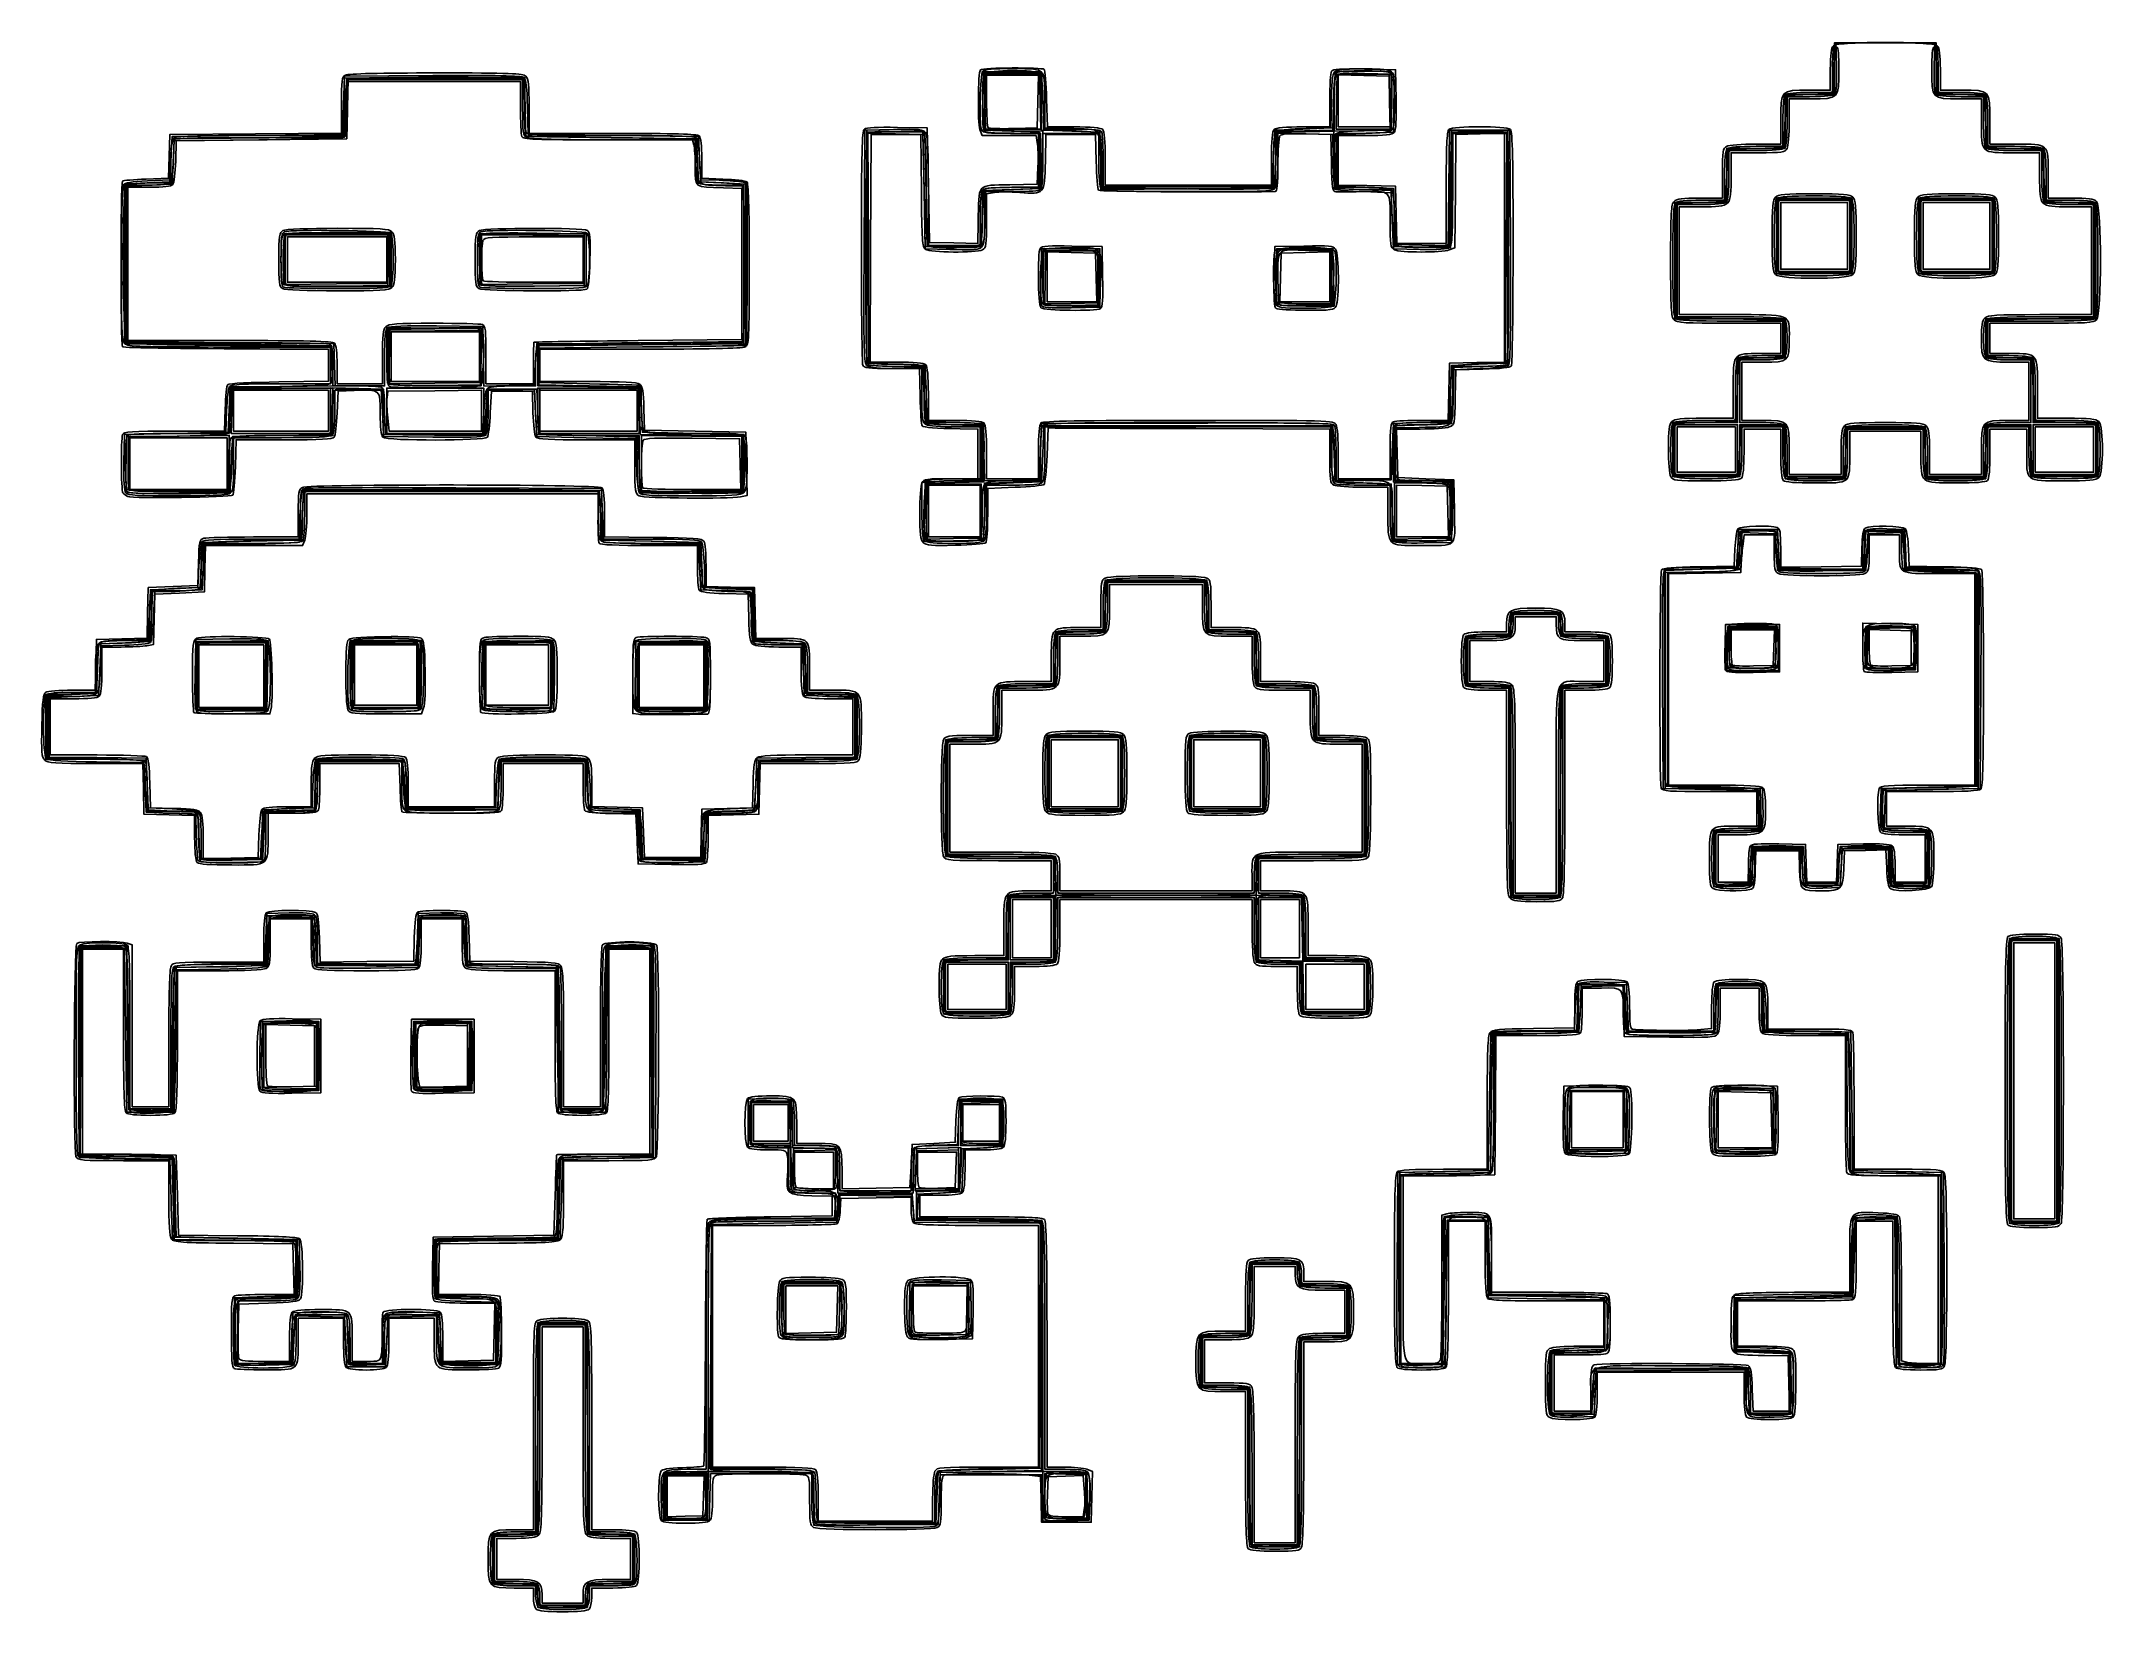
# Model space of a CAD drawing. Extents: x 86 to 356, y 52 to 258.
import ezdxf

# ---------------------------------------------------------------- set-up
doc = ezdxf.new("R2010")
doc.units = 0
doc.layers.add('Layer_1', color=7, linetype='CONTINUOUS')

msp = doc.modelspace()

# ---------------------------------------------------------------- linework, layer by layer
at = {"layer": 'Layer_1', "color": 7}
for points in [[(314.449976, 204.349058), (314.375391, 207.453502), (311.553169, 207.453502), (308.730946, 207.453502), (308.589835, 204.207947), (308.448724, 200.962391), (304.215391, 200.962391), (299.982057, 200.962391), (299.982057, 204.349058), (299.982057, 207.735724), (304.07428, 207.876836), (308.166502, 208.017947), (308.307613, 212.110169), (308.448724, 216.202391), (311.412057, 216.343502), (314.375391, 216.484613), (314.375391, 218.883502), (314.375391, 221.282391), (307.319835, 221.423502), (300.26428, 221.564613), (300.26428, 229.043502), (300.26428, 236.522391), (303.509835, 236.663502), (306.755391, 236.804613), (306.896502, 240.19128), (307.037613, 243.577947), (310.706502, 243.719058), (314.375391, 243.860169), (314.516502, 247.246836), (314.657613, 250.633502), (317.762057, 250.774613), (320.866502, 250.915724), (320.946015, 254.231836), (321.025526, 257.547947), (327.639835, 257.547947), (334.254145, 257.547947), (334.333655, 254.231836), (334.413169, 250.915724), (337.517613, 250.774613), (340.622057, 250.633502), (340.763169, 247.246836), (340.90428, 243.860169), (344.573169, 243.719058), (348.242046, 243.577947), (348.383157, 240.19128), (348.524268, 236.804613), (351.769824, 236.663502), (355.015379, 236.522391), (355.015379, 229.043502), (355.015379, 221.564613), (347.959824, 221.423502), (340.90428, 221.282391), (340.90428, 218.883502), (340.90428, 216.484613), (343.867613, 216.343502), (346.830935, 216.202391), (346.972046, 212.110169), (347.113157, 208.017947), (351.205379, 207.876836), (355.297602, 207.735724), (355.297602, 204.349058), (355.297602, 200.962391), (351.064268, 200.962391), (346.830935, 200.962391), (346.689835, 204.207947), (346.548724, 207.453502), (343.726502, 207.453502), (340.90428, 207.453502), (340.763169, 204.066836), (340.622057, 200.680169), (336.812057, 200.680169), (333.002057, 200.680169), (332.860946, 203.925724), (332.719835, 207.17128), (327.639835, 207.17128), (322.559835, 207.17128), (322.418724, 203.925724), (322.277613, 200.680169), (318.53247, 200.601381)], [(318.100724, 250.774613), (321.007613, 250.774613), (321.007613, 254.16128), (321.007613, 257.547947), (327.639835, 257.547947), (334.272057, 257.547947), (334.272057, 254.16128), (334.272057, 250.774613), (337.178946, 250.774613)], [(321.007613, 254.499947), (321.007613, 257.547947), (327.639835, 257.547947), (334.272057, 257.547947), (334.272057, 254.499947)], [(321.244547, 254.432656), (321.148724, 257.548641), (327.639835, 257.548641), (334.130946, 257.548641), (334.035123, 254.432656)], [(209.591859, 249.949873), (209.670946, 253.737944), (213.480946, 253.737944), (217.290946, 253.737944), (217.432057, 250.069055), (217.573169, 246.400166), (220.677613, 246.33057)], [(209.883573, 235.11128), (209.953169, 238.215724), (213.622057, 238.356836), (217.290946, 238.497947), (217.369636, 242.229142), (217.448325, 245.96034), (213.700747, 246.039142), (209.953169, 246.117947), (209.87442, 249.857391), (209.795674, 253.596836), (213.464563, 253.596836), (217.133452, 253.596836), (217.212198, 249.857391), (217.290946, 246.117947), (220.818724, 246.041868)], [(251.881109, 246.320503), (255.390946, 246.400166), (255.532057, 250.069055), (255.673169, 253.737944), (259.319968, 253.817293)], [(259.504795, 254.098771), (263.575391, 254.020169), (263.654117, 250.107821)], [(317.641105, 251.339058), (320.443169, 251.339058), (320.443169, 254.040328)], [(317.818502, 251.056836), (320.725391, 251.056836), (320.725391, 253.855975)], [(334.55428, 253.855975), (334.55428, 251.056836), (337.461169, 251.056836)], [(334.836502, 254.040328), (334.836502, 251.339058), (337.638565, 251.339058)], [(100.369223, 239.485724), (103.273169, 239.626836), (103.41428, 242.449058), (103.555391, 245.27128), (114.703169, 245.412391), (125.850946, 245.553502), (125.992057, 249.363502), (126.133169, 253.173502), (137.671511, 253.247255)], [(104.037957, 242.040998), (104.119835, 244.706836), (115.267613, 244.847947), (126.415391, 244.989058), (126.494139, 248.728502), (126.572885, 252.467947), (137.853584, 252.467947), (149.13428, 252.467947), (149.13428, 249.104363)], [(115.011756, 245.412391), (125.975674, 245.412391), (126.05442, 249.151836), (126.133169, 252.89128), (137.915946, 252.964932), (149.698724, 253.038583), (149.698724, 249.671903)], [(126.335725, 249.381443), (126.415391, 252.89128), (137.986502, 252.89128), (149.557613, 252.89128), (149.636361, 249.151836)], [(126.508375, 249.103982), (126.601358, 252.750169), (138.00893, 252.750169), (149.416502, 252.750169), (149.416502, 249.091209)], [(209.87418, 249.857391), (209.953169, 253.455724), (213.480946, 253.455724), (217.008724, 253.455724), (217.087712, 249.857391), (217.166698, 246.259058), (213.480946, 246.259058), (209.795195, 246.259058), (209.87418, 249.857391), (209.87418, 249.857391)], [(210.09428, 249.974985), (210.09428, 253.314613), (213.489633, 253.314613), (216.884987, 253.314613), (216.805744, 249.857391), (216.726502, 246.400169), (213.607261, 246.320893)], [(259.50543, 253.535353), (263.010946, 253.455724), (263.010946, 249.786836), (263.010946, 246.117947), (259.263368, 246.039142), (255.51579, 245.96034), (255.594479, 242.229142), (255.673169, 238.497947), (259.342057, 238.356836), (263.010946, 238.215724), (263.152057, 234.546836), (263.293169, 230.877947), (267.032613, 230.799198), (270.772057, 230.720453), (270.772057, 237.902229)], [(255.876402, 249.857391), (255.955391, 253.455724), (259.342057, 253.455724), (262.728724, 253.455724), (262.807712, 249.857391), (262.886698, 246.259058), (259.342057, 246.259058), (255.797417, 246.259058), (255.876402, 249.857391), (255.876402, 249.857391)], [(256.096502, 249.936904), (256.096502, 253.332526), (259.412613, 253.253016), (262.728724, 253.173502), (262.808237, 249.857391), (262.887748, 246.54128), (259.492126, 246.54128), (256.096502, 246.54128), (256.096502, 249.936904), (256.096502, 249.936904)], [(100.176231, 239.72254), (103.113022, 239.83126), (103.193102, 242.692381), (103.27318, 245.553502), (114.491513, 245.627295), (125.709847, 245.70109), (125.709847, 249.356811)], [(103.755735, 242.323221), (103.837613, 244.989058), (114.985391, 245.130169), (126.133169, 245.27128), (126.2126, 248.928999)], [(149.76017, 248.781117), (149.839835, 245.27128), (160.987613, 245.130169), (172.135391, 244.989058), (172.215787, 242.099187)], [(150.043278, 249.124104), (150.122057, 245.553502), (161.269835, 245.412391), (172.417613, 245.27128), (172.558724, 242.449058), (172.699835, 239.626836), (175.098724, 239.55606)], [(150.26318, 249.202232), (150.26318, 245.694613), (161.213402, 245.694613)], [(202.180255, 238.356836), (202.333169, 230.877947), (205.860946, 230.877947), (209.388724, 230.877947), (209.529835, 234.546836), (209.670946, 238.215724), (213.339835, 238.356836), (217.008724, 238.497947), (217.008724, 242.166836), (217.008724, 245.835724), (213.339835, 245.976836), (209.670946, 246.117947), (209.591456, 249.606041)], [(217.493503, 249.627772), (217.573169, 246.117938), (221.242057, 245.976827), (224.910946, 245.835716), (225.052057, 242.166827), (225.193169, 238.497938), (236.322238, 238.424061)], [(217.71428, 249.766676), (217.71428, 246.259058), (221.352974, 246.259058)], [(217.948375, 250.187467), (218.041358, 246.54128), (221.490263, 246.54128)], [(225.052057, 241.686361), (225.052057, 238.350432), (236.411502, 238.424191), (247.770946, 238.497947), (247.912057, 242.166836), (248.053169, 245.835724), (251.792613, 245.914473), (255.532057, 245.993219), (255.536375, 249.442251)], [(225.33428, 241.999365), (225.33428, 238.632507), (236.411502, 238.706337), (247.488724, 238.780169), (247.629835, 242.449058), (247.770946, 246.117947), (251.439835, 246.259058), (255.108724, 246.400169), (255.18767, 249.993064)], [(247.907737, 242.511412), (247.912055, 245.960444), (251.651499, 246.039193), (255.390944, 246.117938), (255.470375, 249.775657)], [(251.49628, 246.54128), (254.967613, 246.54128), (254.971931, 249.998502)], [(263.371595, 249.702127), (263.293169, 245.835713), (259.62428, 245.694602), (255.955391, 245.553491), (255.955391, 242.166824), (255.955391, 238.780158), (259.62428, 238.639047), (263.293169, 238.497935), (263.43428, 234.829047), (263.575391, 231.160158), (267.027987, 231.080952), (270.480584, 231.001749), (270.555765, 238.559841), (270.630946, 246.117935), (274.582057, 246.117935), (278.533169, 246.117935), (278.606202, 230.894524)], [(263.090293, 249.764735), (263.010944, 246.117935), (259.494158, 246.038216)], [(314.516502, 247.585502), (314.516502, 250.774613), (317.423391, 250.774613)], [(314.798724, 247.30328), (314.798724, 250.492391), (317.727502, 250.492391)], [(315.080946, 247.228282), (315.080946, 250.210169), (317.883009, 250.210169)], [(337.396661, 250.210169), (340.198724, 250.210169), (340.198724, 247.125884)], [(337.552168, 250.492391), (340.480946, 250.492391), (340.480946, 247.30328)], [(337.85628, 250.774613), (340.763169, 250.774613), (340.763169, 247.585502)], [(194.074988, 230.877947), (194.148724, 246.117947), (197.956176, 246.197166)], [(194.35789, 230.755033), (194.430946, 245.835724), (198.170391, 245.914473)], [(201.972376, 196.227154), (202.050946, 200.115724), (205.719835, 200.256836), (209.388724, 200.397947), (209.388724, 203.925724), (209.388724, 207.453502), (205.719835, 207.594613), (202.050946, 207.735724), (201.909835, 211.404613), (201.768724, 215.073502), (198.099835, 215.214613), (194.430946, 215.355724), (194.430946, 230.736836), (194.430946, 246.117947), (197.919041, 246.197437)], [(209.749751, 203.987909), (209.670946, 207.735724), (206.002057, 207.876836), (202.333169, 208.017947), (202.192057, 211.686836), (202.050946, 215.355724), (198.382057, 215.496836), (194.713169, 215.637947), (194.640135, 230.67473), (194.567102, 245.711516), (198.167913, 245.632508), (201.768724, 245.553502), (201.909835, 238.074613), (202.050946, 230.595724), (205.296502, 230.513818)], [(198.323118, 215.779058), (194.84929, 215.779058), (194.92234, 230.66628), (194.995391, 245.553502), (198.240946, 245.553502), (201.486502, 245.553502), (201.55936, 238.215724)], [(198.263211, 245.915353), (201.768724, 245.835724), (201.909835, 238.356836), (202.050946, 230.877947), (205.782971, 230.799252)], [(198.420821, 246.478895), (202.333169, 246.400169), (202.47428, 238.92128), (202.615391, 231.442391), (205.790391, 231.362593), (208.965391, 231.282794), (209.001408, 234.043704)], [(216.729327, 244.495169), (216.559813, 245.412391), (213.037841, 245.412391), (209.515865, 245.412391), (209.219893, 246.188502)], [(210.291149, 246.438483), (210.291149, 246.438483)], [(213.39628, 238.639058), (216.867613, 238.639058), (216.867613, 242.166836), (216.867613, 245.694613), (213.228919, 245.694613)], [(213.786252, 238.639058), (217.149835, 238.639058), (217.149835, 242.166836), (217.149835, 245.694613), (213.692613, 245.698931)], [(217.432057, 242.055919), (217.432057, 245.694613), (221.100946, 245.694613), (224.769835, 245.694613), (224.769835, 242.22328)], [(217.779312, 242.025719), (217.855391, 245.553497), (221.100946, 245.553497), (224.346502, 245.553497), (224.426272, 242.030615)], [(248.19428, 242.438937), (248.19428, 245.711476), (251.792613, 245.632491), (255.390946, 245.553502), (255.424257, 242.08649)], [(251.885814, 245.633744), (255.108724, 245.553497), (255.187473, 241.814052)], [(271.05428, 238.391394), (271.05428, 245.694613), (274.58453, 245.694613), (278.114783, 245.694613), (278.041752, 230.66628), (277.968724, 215.637947), (274.440946, 215.496836), (270.913169, 215.355724), (270.772057, 211.686836), (270.630946, 208.017947), (266.962057, 207.876836), (263.293169, 207.735724), (263.152057, 204.066836), (263.010946, 200.397947), (259.412613, 200.318958), (255.81428, 200.239973), (255.809962, 203.705625)], [(259.078389, 245.694611), (255.81428, 245.694611), (255.81428, 242.166833), (255.81428, 238.639055), (259.285613, 238.639055)], [(269.991245, 230.986176), (270.762651, 231.283731), (270.837911, 238.700839), (270.913169, 246.117944), (274.582057, 246.117944), (278.250946, 246.117944), (278.250946, 230.736833), (278.250946, 215.355722), (274.723169, 215.214611), (271.195391, 215.073499), (271.05428, 211.404611), (270.913169, 207.735722), (267.24428, 207.594611), (263.575391, 207.453499), (263.575391, 203.925722), (263.575391, 200.397944), (267.24428, 200.256833), (270.913169, 200.115722), (270.913169, 196.305722), (270.913169, 192.495722), (267.032613, 192.417202), (263.152057, 192.338682), (263.152057, 195.81798)], [(270.607872, 230.445819), (271.327095, 230.71927), (271.402356, 238.136375), (271.477613, 245.553483), (274.652613, 245.633281), (277.827613, 245.713079), (277.827613, 230.754491), (277.827613, 215.795901), (274.22928, 215.716915), (270.630946, 215.637927), (270.552198, 211.898483), (270.473452, 208.159038), (267.118059, 208.159038)], [(267.267752, 230.798016), (270.630944, 230.877935), (270.772055, 238.356824), (270.913166, 245.835713), (274.582055, 245.835713), (278.250944, 245.835713), (278.324, 230.755025)], [(310.687949, 244.283502), (313.952057, 244.283502), (313.952057, 247.367788)], [(310.762946, 244.00128), (314.23428, 244.00128), (314.23428, 247.190391)], [(311.045169, 243.719058), (314.516502, 243.719058), (314.516502, 246.908169)], [(340.763169, 246.908169), (340.763169, 243.719058), (344.234502, 243.719058)], [(341.045391, 247.190391), (341.045391, 244.00128), (344.516724, 244.00128)], [(341.327613, 247.367788), (341.327613, 244.283502), (344.694121, 244.283502)], [(124.802832, 215.42628), (124.722057, 218.177947), (111.175391, 218.319058), (97.628724, 218.460169), (97.628724, 228.620169), (97.628724, 238.780169), (100.592057, 238.92128), (103.555391, 239.062391), (103.696502, 241.884613), (103.837613, 244.706836), (114.891603, 244.847947)], [(160.987613, 245.138384), (172.135391, 244.989058), (172.276502, 242.166836), (172.417613, 239.344613), (175.380946, 239.203502), (178.34428, 239.062391), (178.34428, 228.620169), (178.34428, 218.177947), (164.868169, 218.104654), (151.392057, 218.031363), (151.392057, 215.358188), (151.392057, 212.685016), (157.953724, 212.609259), (164.515391, 212.533502), (164.586166, 210.134613)], [(160.561559, 244.847947), (171.646226, 244.847947), (171.816398, 244.212947)], [(161.251282, 244.847947), (171.99428, 244.847947), (171.99428, 242.22328)], [(259.589724, 245.412391), (256.096502, 245.412391), (256.096502, 242.175029), (256.096502, 238.937663), (259.835946, 238.858917), (263.575391, 238.780169), (263.654139, 235.040724), (263.732885, 231.30128), (266.97025, 231.30128), (270.207613, 231.30128), (270.207613, 238.582613)], [(306.896502, 240.529947), (306.896502, 243.719058), (310.367835, 243.719058)], [(307.178724, 240.247724), (307.178724, 243.436836), (310.650057, 243.436836)], [(307.460946, 240.070328), (307.460946, 243.154613), (310.978796, 243.154613)], [(344.452217, 243.154613), (347.818713, 243.154613), (347.818713, 240.070328)], [(344.629613, 243.436836), (348.100935, 243.436836), (348.100935, 240.247724)], [(344.911835, 243.719058), (348.383157, 243.719058), (348.383157, 240.529947)], [(110.585428, 218.104572), (97.346502, 218.177947), (97.346502, 228.620169), (97.346502, 239.062391), (100.309835, 239.203502), (103.273169, 239.344613), (103.355047, 242.010451)], [(100.648502, 239.203502), (103.41428, 239.203502), (103.41428, 241.720419)], [(172.558724, 242.025724), (172.699835, 239.344613), (175.663169, 239.203502), (178.626502, 239.062391), (178.626502, 228.620169), (178.626502, 218.177947), (165.079835, 218.036836), (151.533169, 217.895724), (151.533169, 215.355724), (151.533169, 212.815724), (158.165391, 212.674613), (164.797613, 212.533502), (164.938724, 209.570169), (165.079835, 206.606836), (171.712057, 206.465724), (178.34428, 206.324613), (178.34428, 202.514613), (178.34428, 198.704613), (171.590832, 198.628831)], [(172.840958, 242.430346), (172.840958, 239.84341), (175.617051, 239.709733)], [(213.116041, 238.983312), (216.726502, 239.062391), (216.81267, 241.320169)], [(225.114206, 242.375234), (225.193169, 238.780166), (236.411502, 238.706373), (247.629835, 238.632578), (247.629835, 242.129038)], [(225.616502, 242.392613), (225.616502, 238.92128), (236.482057, 238.92128), (247.347613, 238.92128), (247.347613, 242.392613)], [(303.388883, 237.227947), (306.332057, 237.227947), (306.332057, 240.463574)], [(303.56628, 236.945724), (306.61428, 236.945724), (306.61428, 240.134836)], [(348.665379, 240.134836), (348.665379, 236.945724), (351.713379, 236.945724)], [(348.947602, 240.312232), (348.947602, 237.227947), (351.890784, 237.227947)], [(110.587863, 218.319058), (97.487613, 218.319058), (97.487613, 228.620169), (97.487613, 238.92128), (100.27528, 238.92128)], [(111.118946, 218.60128), (97.769835, 218.60128), (97.769835, 228.620169), (97.769835, 238.639058), (100.557502, 238.639058)], [(175.663169, 238.568722), (178.062057, 238.497947), (178.062057, 228.620169), (178.062057, 218.742391), (164.515391, 218.594425)], [(175.945391, 238.850945), (178.34428, 238.780169), (178.34428, 228.620169), (178.34428, 218.460169), (165.079835, 218.319058)], [(175.397185, 238.92128), (178.122761, 238.92128), (178.304074, 237.186548)], [(178.132613, 239.339017), (178.767613, 239.19275), (178.767613, 228.614793)], [(202.47428, 238.161783), (202.47428, 231.019058), (205.860946, 231.019058), (209.247613, 231.019058), (209.247613, 234.490391)], [(209.812057, 234.411101), (209.812057, 238.074613), (213.175641, 238.074613)], [(210.09428, 234.261754), (210.09428, 237.766813), (211.109602, 237.957291)], [(259.43492, 238.074613), (263.010946, 237.933502), (263.152057, 234.264613), (263.293169, 230.595724), (266.781263, 230.516234)], [(259.650126, 238.356824), (263.090863, 238.356824), (263.275866, 237.619716)], [(303.848502, 236.663502), (306.896502, 236.663502), (306.896502, 239.852613)], [(348.383157, 239.852613), (348.383157, 236.663502), (351.431157, 236.663502)], [(306.981169, 221.423502), (300.123169, 221.423502), (300.123169, 229.043502), (300.123169, 236.663502), (303.171169, 236.663502)], [(307.263391, 221.705724), (300.405391, 221.705724), (300.405391, 229.043502), (300.405391, 236.38128), (303.453391, 236.38128)], [(307.440787, 221.987947), (300.687613, 221.987947), (300.687613, 229.043502), (300.687613, 236.099058), (303.630787, 236.099058)], [(323.265391, 232.289058), (323.265391, 237.227947), (318.326502, 237.227947), (313.387613, 237.227947), (313.387613, 232.289058), (313.387613, 227.350169), (318.326502, 227.350169), (323.265391, 227.350169), (323.265391, 232.289058), (323.265391, 232.289058)], [(323.12428, 232.289058), (323.12428, 237.086836), (318.326502, 237.086836), (313.528724, 237.086836), (313.450701, 232.582608)], [(322.983169, 232.289058), (322.983169, 236.945724), (318.326502, 236.945724), (313.669835, 236.945724), (313.669835, 232.289058), (313.669835, 227.632391), (318.326502, 227.632391), (322.983169, 227.632391), (322.983169, 232.289058), (322.983169, 232.289058)], [(322.700946, 232.289058), (322.700946, 236.663502), (318.326502, 236.663502), (313.952057, 236.663502), (313.952057, 232.289058), (313.952057, 227.914613), (318.326502, 227.914613), (322.700946, 227.914613), (322.700946, 232.289058), (322.700946, 232.289058)], [(341.892057, 232.289058), (341.892057, 237.227947), (336.953169, 237.227947), (332.01428, 237.227947), (332.01428, 232.289058), (332.01428, 227.350169), (336.953169, 227.350169), (341.892057, 227.350169), (341.892057, 232.289058), (341.892057, 232.289058)], [(341.750946, 232.289058), (341.750946, 237.086836), (336.953169, 237.086836), (332.155391, 237.086836), (332.077368, 232.582608)], [(341.609835, 232.289058), (341.609835, 236.945724), (336.953169, 236.945724), (332.296502, 236.945724), (332.296502, 232.289058), (332.296502, 227.632391), (336.953169, 227.632391), (341.609835, 227.632391), (341.609835, 232.289058), (341.609835, 232.289058)], [(341.327613, 232.289058), (341.327613, 236.663502), (336.953169, 236.663502), (332.578724, 236.663502), (332.578724, 232.289058), (332.578724, 227.914613), (336.953169, 227.914613), (341.327613, 227.914613), (341.327613, 232.289058), (341.327613, 232.289058)], [(351.648892, 236.099058), (354.592046, 236.099058), (354.592046, 229.043502), (354.592046, 221.987947), (347.838892, 221.987947)], [(351.826268, 236.38128), (354.874268, 236.38128), (354.874268, 229.043502), (354.874268, 221.705724), (348.016268, 221.705724)], [(352.108491, 236.663502), (355.156491, 236.663502), (355.156491, 229.043502), (355.156491, 221.423502), (348.298491, 221.423502)], [(132.059835, 229.184613), (132.059835, 232.57128), (125.145391, 232.57128), (118.230946, 232.57128), (118.15031, 229.484974)], [(131.857411, 229.255169), (131.93721, 232.430169), (125.154634, 232.430169), (118.372057, 232.430169), (118.372057, 229.179505), (118.372057, 225.928841), (125.074835, 226.004505), (131.777613, 226.080169), (131.857411, 229.255169), (131.857411, 229.255169)], [(131.636502, 229.184613), (131.636502, 232.147947), (125.145391, 232.147947), (118.65428, 232.147947), (118.65428, 229.184613), (118.65428, 226.22128), (125.145391, 226.22128), (131.636502, 226.22128), (131.636502, 229.184613), (131.636502, 229.184613)], [(132.200946, 229.184613), (132.200946, 232.712391), (125.175586, 232.712391)], [(131.777613, 229.184613), (131.777613, 232.57128), (125.321912, 232.647223)], [(157.742057, 229.184613), (157.742057, 232.57128), (150.827613, 232.57128), (143.913169, 232.57128), (143.832532, 229.484974)], [(157.459835, 229.184613), (157.459835, 232.289058), (150.757057, 232.364722), (144.05428, 232.440385), (144.05428, 229.184613), (144.05428, 225.928841), (150.757057, 226.004505), (157.459835, 226.080169), (157.459835, 229.184613), (157.459835, 229.184613)], [(157.742057, 229.184613), (157.742057, 232.57128), (150.847442, 232.646969)], [(157.318724, 229.184613), (157.318724, 232.147947), (150.857808, 232.147947)], [(157.459835, 229.184613), (157.459835, 232.57128), (151.250946, 232.651019)], [(318.390829, 227.413872), (323.12428, 227.49128), (323.12428, 232.289058), (323.12428, 232.289058)], [(337.017495, 227.413872), (341.750946, 227.49128), (341.750946, 232.289058), (341.750946, 232.289058)], [(224.910946, 226.785724), (224.910946, 230.595724), (221.100946, 230.595724), (217.290946, 230.595724), (217.211264, 227.083602)], [(224.628724, 226.785724), (224.628724, 230.313502), (221.100946, 230.313502), (217.573169, 230.313502), (217.49324, 226.949284)], [(220.919048, 230.393907), (217.855391, 230.313502), (217.776078, 226.847523), (217.696765, 223.381543), (221.162745, 223.460856), (224.628724, 223.540169), (224.70813, 226.673267), (224.70813, 226.673267)], [(224.4263, 226.85628), (224.346502, 230.03128), (221.171502, 230.111078), (217.996502, 230.190877), (217.996502, 226.936078), (217.996502, 223.68128), (221.2513, 223.68128), (224.506099, 223.68128), (224.4263, 226.85628), (224.4263, 226.85628)], [(225.272005, 226.948609), (225.193169, 230.877947), (221.263831, 230.956785)], [(251.578398, 230.957166), (247.770946, 230.877947), (247.69211, 226.948609)], [(255.469695, 226.85628), (255.390946, 230.595724), (251.722057, 230.595724), (248.053169, 230.595724), (247.97319, 227.225489)], [(255.187712, 226.85628), (255.266698, 230.454613), (251.73049, 230.454613), (248.19428, 230.454613), (248.19428, 226.973874)], [(254.967613, 226.936078), (254.967613, 230.190877), (251.792613, 230.111078), (248.617613, 230.03128), (248.537815, 226.85628), (248.458016, 223.68128), (251.712815, 223.68128), (254.967613, 223.68128), (254.967613, 226.936078), (254.967613, 226.936078)], [(255.187966, 226.85628), (255.108724, 230.313502), (252.286502, 230.39601)], [(278.329088, 230.172391), (278.250946, 215.637947), (274.881854, 215.557976)], [(125.175586, 225.656836), (132.200946, 225.656836), (132.200946, 229.184613), (132.200946, 229.184613)], [(125.209021, 225.722359), (132.059835, 225.797947), (132.059835, 229.184613), (132.059835, 229.184613)], [(125.277443, 225.722339), (131.777613, 225.797947), (131.777613, 229.184613), (131.777613, 229.184613)], [(150.789118, 225.722531), (157.742057, 225.797947), (157.742057, 229.184613), (157.742057, 229.184613)], [(150.874651, 226.22128), (157.318724, 226.22128), (157.318724, 229.184613), (157.318724, 229.184613)], [(150.891243, 225.722359), (157.742057, 225.797947), (157.742057, 229.184613), (157.742057, 229.184613)], [(150.959665, 225.722339), (157.459835, 225.797947), (157.459835, 229.184613), (157.459835, 229.184613)], [(221.165804, 222.896937), (224.910946, 222.975724), (224.910946, 226.785724), (224.910946, 226.785724)], [(221.289095, 223.116836), (224.769835, 223.116836), (224.769835, 226.75553), (224.769835, 226.75553)], [(221.383169, 223.186872), (224.628724, 223.257947), (224.628724, 226.785724), (224.628724, 226.785724)], [(251.825949, 223.179207), (255.390946, 223.257947), (255.471041, 226.641424), (255.471041, 226.641424)], [(251.848126, 223.178916), (255.108724, 223.257947), (255.187712, 226.85628), (255.187712, 226.85628)], [(251.862503, 223.116836), (255.54844, 223.116836), (255.469695, 226.85628), (255.469695, 226.85628)], [(251.918893, 223.399058), (255.267209, 223.399058), (255.187966, 226.85628), (255.187966, 226.85628)], [(322.926724, 227.688836), (322.926724, 227.688836)], [(323.208946, 227.406613), (323.208946, 227.406613)], [(323.386343, 227.229217), (323.386343, 227.229217)], [(341.553391, 227.688836), (341.553391, 227.688836)], [(341.835613, 227.406613), (341.835613, 227.406613)], [(342.013009, 227.229217), (342.013009, 227.229217)], [(132.144502, 225.71328), (132.144502, 225.71328)], [(132.321898, 225.535884), (132.321898, 225.535884)], [(157.796444, 225.315031), (157.796444, 225.315042)], [(157.826724, 225.71328), (157.826724, 225.71328)], [(221.20475, 223.179432), (224.910946, 223.257947), (224.993036, 226.362391), (224.993036, 226.362391)], [(224.989782, 222.790155), (224.989782, 222.790155)], [(255.475613, 223.17328), (255.475613, 223.17328)], [(255.804351, 223.098282), (255.804351, 223.098282)], [(311.750724, 216.343502), (314.516502, 216.343502), (314.516502, 218.883502), (314.516502, 221.423502), (307.658502, 221.423502)], [(347.621157, 221.423502), (340.763169, 221.423502), (340.763169, 218.883502), (340.763169, 216.343502), (343.528946, 216.343502)], [(144.275175, 216.628688), (144.195391, 220.153502), (137.915946, 220.229457), (131.636502, 220.305411), (131.636502, 216.51353)], [(144.159024, 219.418071), (143.981554, 220.30542), (137.879579, 220.22946), (131.777613, 220.153502), (131.697634, 216.783267)], [(143.913169, 216.484613), (143.913169, 219.87128), (137.915946, 219.947449), (131.918724, 220.023618), (131.918724, 216.484613), (131.918724, 212.945609), (137.915946, 213.021778), (143.913169, 213.097947), (143.913169, 216.484613), (143.913169, 216.484613)], [(137.422057, 220.233648), (132.059835, 220.153502), (131.979856, 216.783267)], [(143.772057, 216.484613), (143.772057, 219.730169), (137.986502, 219.730169), (132.200946, 219.730169), (132.200946, 216.484613), (132.200946, 213.239058), (137.986502, 213.239058), (143.772057, 213.239058), (143.772057, 216.484613), (143.772057, 216.484613)], [(178.304639, 219.380106), (178.130149, 218.324485), (164.690524, 218.251217), (151.250946, 218.177947), (151.109835, 215.496836), (150.968724, 212.815724), (147.660634, 212.736282), (144.352546, 212.656839), (144.273967, 216.546282), (144.195391, 220.435724), (138.163416, 220.511995)], [(311.291105, 216.907947), (313.952057, 216.907947), (313.952057, 218.883502), (313.952057, 220.859058), (307.198883, 220.859058)], [(311.468502, 216.625724), (314.23428, 216.625724), (314.23428, 218.883502), (314.23428, 221.14128), (307.37628, 221.14128)], [(347.903379, 221.14128), (341.045391, 221.14128), (341.045391, 218.883502), (341.045391, 216.625724), (343.811169, 216.625724)], [(348.080784, 220.859058), (341.327613, 220.859058), (341.327613, 218.883502), (341.327613, 216.907947), (343.988565, 216.907947)], [(104.697815, 206.465724), (111.015185, 206.465724), (111.095288, 209.499613), (111.175391, 212.533502), (117.888693, 212.609191), (124.601992, 212.684878), (124.520915, 215.290303), (124.439835, 217.895724), (111.200909, 217.969099)], [(117.842168, 212.956836), (124.298724, 212.956836), (124.298724, 215.355724), (124.298724, 217.754613), (111.054439, 217.754613)], [(117.54835, 213.183251), (124.016502, 213.268556), (124.016502, 215.370473), (124.016502, 217.472391), (120.418169, 217.484329)], [(131.35428, 216.308947), (131.35428, 212.674613), (128.118943, 212.674613), (124.883607, 212.674613), (124.802832, 215.42628), (124.802832, 215.42628)], [(131.072057, 216.464454), (131.072057, 212.956836), (128.108724, 212.956836), (125.145391, 212.956836), (125.145391, 215.440391), (125.145391, 215.440391)], [(138.050405, 212.739423), (143.913169, 212.815724), (143.9921, 216.406579), (143.9921, 216.406579)], [(150.827613, 215.637947), (150.827613, 212.956836), (147.723169, 212.956836), (144.618724, 212.956836), (144.618724, 216.736641)], [(165.079835, 217.761469), (151.533169, 217.613502), (151.533169, 215.355724), (151.533169, 213.097947), (158.165391, 212.943707)], [(164.816178, 217.472391), (151.674291, 217.472391), (151.674291, 215.355724), (151.674291, 213.239058), (157.97035, 213.239058)], [(308.307613, 212.448836), (308.307613, 216.343502), (311.073391, 216.343502)], [(311.355613, 207.876836), (308.589835, 207.876836), (308.589835, 211.969058), (308.589835, 216.06128), (311.355613, 216.06128)], [(343.924057, 216.06128), (346.689835, 216.06128), (346.689835, 211.969058), (346.689835, 207.876836), (343.924057, 207.876836)], [(344.20628, 216.343502), (346.972046, 216.343502), (346.972046, 212.448836)], [(127.521197, 212.674613), (124.580946, 212.674613), (124.580946, 215.32553)], [(137.93744, 212.674613), (143.973872, 212.674613), (144.155185, 214.409346), (144.155185, 214.409346)], [(151.109835, 215.197957), (151.109835, 212.674613), (148.217057, 212.670295)], [(201.393518, 211.286204), (201.300534, 214.932391), (197.684269, 214.932391)], [(201.627613, 211.414542), (201.627613, 214.932391), (198.294887, 214.932391)], [(201.909835, 211.575919), (201.909835, 215.214613), (198.452613, 215.218931)], [(274.370388, 215.218923), (271.054277, 215.214605), (271.054277, 211.743272)], [(274.639735, 214.93238), (271.195391, 214.791269), (271.116428, 211.196204)], [(274.994398, 214.870999), (271.477613, 214.79128), (271.398548, 211.182727)], [(311.533009, 208.159058), (308.872057, 208.159058), (308.872057, 211.969058), (308.872057, 215.779058), (311.684351, 215.779058)], [(343.746661, 215.779058), (346.407613, 215.779058), (346.407613, 211.969058), (346.407613, 208.159058), (343.746661, 208.159058)], [(97.549041, 202.81249), (97.628724, 206.324613), (104.260946, 206.465724), (110.893169, 206.606836), (111.03428, 209.570169), (111.175391, 212.533502), (117.653212, 212.609502)], [(111.377185, 209.358502), (111.457613, 212.25128), (117.878169, 212.327133), (124.298724, 212.402989), (124.298724, 209.434355), (124.298724, 206.465724), (117.797741, 206.465724), (111.296755, 206.465724), (111.377185, 209.358502), (111.377185, 209.358502)], [(111.312181, 209.640724), (111.316499, 212.392391), (117.948721, 212.392391), (124.580944, 212.392391), (124.580944, 209.626613)], [(171.253314, 198.62867), (164.797613, 198.704613), (164.656502, 202.373502), (164.515391, 206.042391), (158.02428, 206.183502), (151.533169, 206.324613), (151.392057, 209.287947), (151.250946, 212.25128), (148.005391, 212.25128), (144.759835, 212.25128), (144.618724, 209.287947), (144.477613, 206.324613), (137.986502, 206.324613), (131.495391, 206.324613), (131.35428, 209.287947), (131.213169, 212.25128), (127.906695, 212.330709), (124.600222, 212.410137), (124.520029, 209.367375), (124.439835, 206.324613), (117.948724, 206.183502), (111.457613, 206.042391), (111.377643, 202.673298)], [(111.598724, 209.429058), (111.598724, 212.110169), (117.807613, 212.110169), (124.016502, 212.110169), (124.016502, 209.429058), (124.016502, 206.747947), (117.807613, 206.747947), (111.598724, 206.747947), (111.598724, 209.429058), (111.598724, 209.429058)], [(137.668869, 205.966448), (131.213169, 206.042391), (131.133065, 209.07628), (131.052962, 212.110169), (127.958065, 212.110169), (124.863169, 212.110169), (124.863169, 209.344391)], [(127.399855, 212.053335), (125.286513, 211.969058), (125.145402, 209.146836)], [(157.742057, 206.170122), (151.250946, 206.324613), (151.109835, 209.287947), (150.968724, 212.25128), (147.86428, 212.25128), (144.759835, 212.25128), (144.679681, 209.212306), (144.599525, 206.173331), (137.906348, 206.248972), (131.213169, 206.324613), (131.072057, 209.287947), (130.930946, 212.25128), (127.990696, 212.332233)], [(131.636502, 209.429058), (131.636502, 212.392391), (137.986502, 212.392391), (144.336502, 212.392391), (144.336502, 209.429058), (144.336502, 206.465724), (137.986502, 206.465724), (131.636502, 206.465724), (131.636502, 209.429058), (131.636502, 209.429058)], [(131.681612, 211.123531), (131.777613, 211.969058), (137.915946, 212.045117), (144.05428, 212.121176), (144.05428, 209.434561), (144.05428, 206.747947), (138.008964, 206.747947), (131.963651, 206.747947), (131.774633, 208.512976), (131.774633, 208.512976)], [(143.868456, 212.748132), (143.868456, 212.748132)], [(164.313139, 202.391076), (164.233169, 205.760169), (157.742057, 205.90128), (151.250946, 206.042391), (151.109835, 209.005724), (150.968724, 211.969058), (147.934835, 212.049161), (144.900946, 212.129264), (144.900946, 209.332052)], [(150.767948, 209.162643), (150.686513, 211.969058), (148.005402, 211.969058), (145.324291, 211.969058), (145.18318, 209.146836)], [(151.392057, 209.459253), (151.392057, 212.392391), (158.014732, 212.392391), (164.637407, 212.392391), (164.71751, 209.358502), (164.797613, 206.324613), (171.500391, 206.24895), (178.203169, 206.173286), (178.203169, 202.509505), (178.203169, 198.845724), (171.617984, 198.845724)], [(151.67428, 209.429058), (151.67428, 212.392391), (157.994085, 212.392391)], [(151.67428, 209.429058), (151.67428, 212.110169), (158.02428, 212.110169), (164.37428, 212.110169), (164.37428, 209.429058), (164.37428, 206.747947), (158.02428, 206.747947), (151.67428, 206.747947), (151.67428, 209.429058), (151.67428, 209.429058)], [(205.68528, 207.876836), (202.192057, 207.876836), (202.192057, 211.140944)], [(205.945613, 208.159058), (202.47428, 208.159058), (202.47428, 211.630391)], [(270.772057, 211.370058), (270.772057, 207.876836), (267.278835, 207.876836)], [(303.953328, 208.44128), (307.743169, 208.44128), (307.743169, 212.231121)], [(304.130724, 208.159058), (308.025391, 208.159058), (308.025391, 212.053724)], [(304.412946, 207.876836), (308.307613, 207.876836), (308.307613, 211.771502)], [(346.972046, 211.771502), (346.972046, 207.876836), (350.866713, 207.876836)], [(347.254268, 212.053724), (347.254268, 208.159058), (351.148935, 208.159058)], [(347.536491, 212.231121), (347.536491, 208.44128), (351.32634, 208.44128)], [(97.267282, 202.695083), (97.346502, 206.324613), (103.978724, 206.465724), (110.610946, 206.606836), (110.692382, 209.413251)], [(103.842117, 206.747947), (110.418457, 206.747947), (110.514703, 209.688434)], [(124.585267, 208.935169), (124.580949, 206.183502), (118.265504, 206.183502)], [(144.336502, 209.228562), (144.195391, 206.324613), (138.127613, 206.273545)], [(164.656502, 208.982642), (164.656502, 206.465724), (158.165391, 206.465724), (151.67428, 206.465724), (151.67428, 209.429058), (151.67428, 209.429058)], [(165.284641, 209.71128), (165.362069, 206.889058), (171.994291, 206.747947), (178.626513, 206.606836), (178.704404, 202.480803), (178.782291, 198.354768), (177.893015, 198.176914)], [(236.323056, 207.808284), (217.290946, 207.735724), (217.149835, 204.066836), (217.008724, 200.397947), (213.41864, 200.31902), (209.828556, 200.240094), (209.749751, 203.987909), (209.749751, 203.987909)], [(308.589835, 203.86928), (308.589835, 200.82128), (304.215391, 200.82128), (299.840946, 200.82128), (299.840946, 204.349058), (299.840946, 207.876836), (303.735613, 207.876836)], [(351.544046, 207.876836), (355.438713, 207.876836), (355.438713, 204.349058), (355.438713, 200.82128), (351.064268, 200.82128), (346.689835, 200.82128), (346.689835, 203.86928)], [(97.548426, 202.814091), (97.628724, 206.042391), (104.247592, 206.118289)], [(97.830648, 202.814091), (97.910946, 206.042391), (104.481085, 206.118168), (111.051221, 206.193947), (110.972196, 202.59039), (110.893169, 198.986836), (104.465795, 198.910963)], [(98.052057, 202.514613), (98.052057, 205.90128), (104.402057, 205.90128), (110.752057, 205.90128), (110.752057, 202.514613), (110.752057, 199.127947), (104.402057, 199.127947), (98.052057, 199.127947), (98.052057, 202.514613), (98.052057, 202.514613)], [(117.89228, 205.90128), (111.598724, 205.90128), (111.598724, 202.383431)], [(118.243322, 205.619058), (111.938997, 205.619058), (111.839423, 202.114628)], [(131.707057, 206.367618), (131.707057, 206.367618)], [(164.092069, 202.101209), (164.092069, 205.619058), (157.776624, 205.619058)], [(164.656502, 202.702762), (164.656502, 206.183502), (158.470696, 206.183502)], [(164.938724, 202.514613), (164.938724, 206.193905), (171.500391, 206.118148), (178.062057, 206.042391), (178.062057, 202.514613), (178.062057, 198.986836), (171.500391, 198.911079), (164.938724, 198.835322), (164.938724, 202.514613), (164.938724, 202.514613)], [(171.591091, 205.836369), (177.779835, 205.760169), (177.859349, 202.444058), (177.938859, 199.127947), (171.626939, 199.127947)], [(255.17832, 204.349055), (255.108724, 207.453499), (236.340946, 207.453499), (217.573169, 207.453499), (217.432057, 203.784611), (217.290946, 200.115722), (213.622057, 199.974611), (209.953169, 199.833499), (209.812057, 196.164611), (209.670946, 192.495722), (205.782376, 192.417151), (201.893802, 192.338578), (201.972376, 196.227151), (201.972376, 196.227154)], [(205.447542, 200.539058), (208.965391, 200.539058), (208.965391, 203.784613), (208.965391, 207.030169), (206.637057, 207.066601)], [(206.161541, 200.539058), (209.247613, 200.539058), (209.247613, 203.925724), (209.247613, 207.312391), (205.983504, 207.312391)], [(206.058502, 200.256836), (209.529835, 200.256836), (209.529835, 203.925724), (209.529835, 207.594613), (206.166252, 207.594613)], [(266.939968, 192.416366), (263.293166, 192.495716), (263.152055, 196.164605), (263.010944, 199.833494), (259.342055, 199.974605), (255.673166, 200.115716), (255.532055, 203.784605), (255.390944, 207.453494), (236.482055, 207.453494), (217.573166, 207.453494), (217.432055, 203.784605), (217.290944, 200.115716), (213.551499, 200.036968), (209.812055, 199.958222), (209.812055, 196.602828)], [(255.249835, 203.673686), (255.249835, 207.31238), (236.482057, 207.31238), (217.71428, 207.31238), (217.71428, 203.841047)], [(219.054835, 207.1556), (218.137613, 207.171291), (217.996502, 203.595265)], [(254.967613, 203.51232), (254.967613, 207.030169), (237.469835, 207.085044)], [(266.679835, 207.240865), (263.575391, 207.171269), (263.494986, 204.107611)], [(266.793331, 207.030169), (263.698016, 207.030169), (263.777815, 203.855169), (263.857613, 200.680169), (267.526502, 200.539058), (271.195391, 200.397947), (271.273293, 196.270006)], [(300.123169, 204.349058), (300.123169, 207.594613), (304.215391, 207.594613), (308.307613, 207.594613), (308.307613, 204.349058), (308.307613, 201.103502), (304.215391, 201.103502), (300.123169, 201.103502), (300.123169, 204.349058), (300.123169, 204.349058)], [(300.405391, 204.349058), (300.405391, 207.312391), (304.215391, 207.312391), (308.025391, 207.312391), (308.025391, 204.349058), (308.025391, 201.385724), (304.215391, 201.385724), (300.405391, 201.385724), (300.405391, 204.349058), (300.405391, 204.349058)], [(314.516502, 204.405502), (314.516502, 207.594613), (311.553169, 207.594613), (308.589835, 207.594613), (308.589835, 204.546613)], [(314.23428, 204.12328), (314.23428, 207.312391), (311.553169, 207.312391), (308.872057, 207.312391), (308.872057, 204.264391)], [(313.952057, 203.841058), (313.952057, 207.030169), (311.553169, 207.030169), (309.15428, 207.030169), (309.15428, 203.982169)], [(332.860946, 204.264391), (332.860946, 207.312391), (327.639835, 207.312391), (322.418724, 207.312391), (322.418724, 204.264391)], [(332.578724, 203.982169), (332.578724, 207.030169), (327.639835, 207.030169), (322.700946, 207.030169), (322.700946, 203.982169)], [(332.296502, 203.804773), (332.296502, 206.747947), (327.639835, 206.747947), (322.983169, 206.747947), (322.983169, 203.907171)], [(346.689835, 204.546613), (346.689835, 207.594613), (343.726502, 207.594613), (340.763169, 207.594613), (340.763169, 204.405502)], [(346.407613, 204.264391), (346.407613, 207.312391), (343.726502, 207.312391), (341.045391, 207.312391), (341.045391, 204.12328)], [(346.125391, 204.189393), (346.125391, 207.030169), (343.726502, 207.030169), (341.327613, 207.030169), (341.327613, 203.841058)], [(346.972046, 204.349058), (346.972046, 207.594613), (351.064268, 207.594613), (355.156491, 207.594613), (355.156491, 204.349058), (355.156491, 201.103502), (351.064268, 201.103502), (346.972046, 201.103502), (346.972046, 204.349058), (346.972046, 204.349058)], [(347.254268, 204.349058), (347.254268, 207.312391), (351.064268, 207.312391), (354.874268, 207.312391), (354.874268, 204.349058), (354.874268, 201.385724), (351.064268, 201.385724), (347.254268, 201.385724), (347.254268, 204.349058), (347.254268, 204.349058)], [(202.192057, 196.34457), (202.192057, 199.95823), (205.931502, 200.036976), (209.670946, 200.115724), (209.750437, 203.603819)], [(216.867613, 204.010371), (216.867613, 200.539038), (213.480946, 200.539038), (210.09428, 200.539038), (210.09428, 204.010371), (210.09428, 204.010391)], [(217.149835, 203.728169), (217.149835, 200.256836), (213.974835, 200.252969)], [(258.777613, 200.328351), (255.673169, 200.397947), (255.593449, 203.914732)], [(262.869835, 204.177732), (262.869835, 200.539038), (259.483169, 200.539038), (256.096502, 200.539038), (256.096502, 203.803147)], [(263.213678, 203.603819), (263.293169, 200.115724), (267.032613, 200.036976), (270.772057, 199.95823), (270.772057, 196.327727)], [(263.378958, 203.431827), (263.496721, 200.256827), (266.832009, 200.256827)], [(322.418724, 203.587058), (322.418724, 200.539058), (318.467613, 200.539058), (314.516502, 200.539058), (314.516502, 203.728169), (314.516502, 203.728169)], [(322.136502, 203.86928), (322.136502, 200.82128), (318.467613, 200.82128), (314.798724, 200.82128), (314.798724, 204.010391), (314.798724, 204.010391)], [(321.85428, 204.046676), (321.85428, 201.103502), (318.467613, 201.103502), (315.080946, 201.103502), (315.080946, 204.187788), (315.080946, 204.187788)], [(340.763169, 203.728169), (340.763169, 200.539058), (336.812057, 200.539058), (332.860946, 200.539058), (332.860946, 203.587058)], [(340.480946, 204.010391), (340.480946, 200.82128), (336.812057, 200.82128), (333.143169, 200.82128), (333.143169, 203.86928)], [(340.198724, 204.187788), (340.198724, 201.103502), (336.812057, 201.103502), (333.425391, 201.103502), (333.425391, 204.046676)], [(111.034277, 202.068197), (111.034277, 198.845724), (104.393198, 198.845724)], [(111.255364, 202.073706), (111.175394, 198.704613), (104.465724, 198.628933)], [(201.627613, 196.369154), (201.627613, 199.988583), (202.351541, 200.263821)], [(202.254118, 196.226674), (202.333169, 199.833502), (205.860946, 199.833502), (209.388724, 199.833502), (209.388724, 196.305724), (209.388724, 192.777947), (205.781896, 192.698896), (202.175068, 192.619846), (202.254118, 196.226674), (202.254118, 196.226674)], [(202.47428, 196.305724), (202.47428, 199.692391), (205.860946, 199.692391), (209.247613, 199.692391), (209.247613, 196.305724), (209.247613, 192.919058), (205.860946, 192.919058), (202.47428, 192.919058), (202.47428, 196.305724), (202.47428, 196.305724)], [(213.565613, 199.69238), (210.09428, 199.69238), (210.09428, 196.221047)], [(262.869835, 196.199157), (262.869835, 199.69238), (259.506252, 199.69238)], [(263.43428, 196.297292), (263.43428, 199.974613), (266.786391, 199.974613)], [(263.716502, 196.314671), (263.716502, 199.710293), (267.032613, 199.630782), (270.348724, 199.551269), (270.428237, 196.235158), (270.507748, 192.919047), (267.112126, 192.919047), (263.716502, 192.919058), (263.716502, 196.314682), (263.716502, 196.314671)], [(268.028141, 200.30154), (271.069776, 200.256824), (270.991474, 196.235158), (270.913169, 192.213491), (267.283638, 192.134271)], [(314.290724, 200.31328), (314.290724, 200.31328)], [(314.572946, 200.595502), (314.572946, 200.595502)], [(314.655945, 200.883603), (314.655945, 200.883603)], [(314.855169, 200.877724), (314.855169, 200.877724)], [(97.513504, 198.673417), (97.513504, 198.673417)], [(97.610123, 199.215757), (97.610126, 199.215757)], [(97.612708, 198.92681), (97.612705, 198.92681)], [(97.675762, 198.751651), (97.675762, 198.751651)], [(97.769847, 198.197392), (97.769835, 198.197392)], [(97.894388, 199.210443), (97.894388, 199.210443)], [(114.301961, 192.41953), (120.488727, 192.495724), (120.629838, 195.74128), (120.770949, 198.986836), (140.103171, 198.986836), (159.435394, 198.986836), (159.576505, 195.74128), (159.717616, 192.495724), (166.208727, 192.354613), (172.699838, 192.213502), (172.780935, 189.260312)], [(120.494275, 198.494874), (120.641559, 199.131805), (140.179586, 199.059319), (159.717613, 198.986833), (159.858724, 195.741277), (159.999835, 192.495722), (166.349835, 192.354611), (172.699835, 192.213499), (172.840946, 189.250166), (172.982057, 186.286833), (176.227613, 186.145722), (179.473169, 186.004611), (179.552682, 182.688499), (179.632192, 179.372388), (182.563488, 179.372388)], [(120.907737, 195.811836), (120.912055, 198.845724), (140.103166, 198.845724), (159.294277, 198.845724), (159.294277, 195.775835)], [(121.19428, 195.900761), (121.19428, 198.563499), (140.255526, 198.563499), (159.316776, 198.563499), (159.27464, 195.482082)], [(140.667613, 199.346895), (159.717613, 199.269058), (159.797126, 195.952947), (159.876637, 192.636836), (166.183124, 192.636836)], [(164.844651, 199.033874), (164.844651, 199.033874)], [(165.126873, 199.316096), (165.126873, 199.316096)], [(213.811417, 199.41018), (210.235391, 199.269069), (210.235391, 195.836141)], [(262.587613, 196.043661), (262.587613, 199.410169), (259.323504, 199.410169)], [(104.277245, 186.205804), (107.22428, 186.286833), (107.365391, 189.250166), (107.506502, 192.213499), (113.856502, 192.354611), (120.206502, 192.495722), (120.276747, 195.176833)], [(114.01427, 192.636836), (120.347613, 192.636836), (120.347613, 195.877015)], [(114.20928, 192.915203), (120.065391, 192.919041), (120.065391, 196.013557)], [(160.140946, 195.982049), (160.140946, 192.949055), (166.501634, 192.863494)], [(270.711027, 195.983108), (270.630946, 192.777947), (267.032613, 192.698958), (263.43428, 192.619973), (263.43428, 196.297292), (263.43428, 196.297292)], [(100.26589, 178.700378), (101.139171, 178.875034), (101.21839, 182.1576), (101.297613, 185.440166), (104.543169, 185.581277), (107.788724, 185.722388), (107.868827, 188.756277), (107.94893, 191.790166), (114.296368, 191.790166), (120.643805, 191.790166), (120.919042, 192.514094)], [(101.156502, 182.560218), (101.297613, 185.722391), (104.402057, 185.863502), (107.506502, 186.004613), (107.647613, 188.967947), (107.788724, 191.93128), (114.125499, 192.007387)], [(107.647613, 189.284724), (107.647613, 192.072391), (113.692308, 192.072391)], [(165.943159, 191.790166), (172.276502, 191.790166), (172.28082, 189.038499)], [(166.230845, 192.007474), (172.41761, 191.93128), (172.558721, 188.967947), (172.699832, 186.004613), (175.646867, 185.923585)], [(166.514029, 192.072391), (172.558724, 192.072391), (172.558724, 189.445221)], [(201.809982, 192.212574), (201.809982, 192.212562)], [(201.96628, 192.411047), (201.96628, 192.411058)], [(202.097981, 192.542754), (202.097984, 192.542762)], [(202.380207, 192.542754), (202.380207, 192.542762)], [(304.757997, 160.245963), (298.853169, 160.322391), (298.853169, 174.433502), (298.853169, 188.544613), (303.650946, 188.685724), (308.448724, 188.826836), (308.589835, 191.225724), (308.730946, 193.624613), (310.964219, 193.707869)], [(303.674515, 188.967947), (308.285636, 188.967947), (308.367182, 191.437391), (308.448724, 193.906836), (310.988724, 193.906836), (313.528724, 193.906836), (313.669835, 191.366836), (313.810946, 188.826836), (319.243724, 188.750187), (324.676502, 188.673535), (324.676502, 191.043962)], [(308.867737, 191.30815), (308.872055, 193.507246), (311.059277, 193.424817), (313.246499, 193.342391), (313.329464, 190.952488)], [(309.029772, 192.001836), (309.188866, 193.20128), (311.147127, 193.20128), (313.105391, 193.20128), (313.105391, 190.81232)], [(311.564929, 193.711007), (313.246502, 193.624613), (313.387613, 191.084613), (313.528724, 188.544613), (319.31428, 188.544613), (325.099835, 188.544613), (325.240946, 191.084613), (325.382057, 193.624613), (327.384088, 193.706644)], [(313.669835, 191.067957), (313.669835, 188.685724), (319.31428, 188.685724), (324.958724, 188.685724), (324.958724, 191.225724), (324.958724, 193.765724), (327.461798, 193.765724), (329.964872, 193.765724), (330.139802, 192.707391)], [(319.475914, 188.467646), (324.817613, 188.544613), (324.958724, 191.084613), (325.099835, 193.624613), (327.498724, 193.624613), (329.897613, 193.624613), (330.038724, 191.225724), (330.179835, 188.826836), (334.413169, 188.758431)], [(325.29909, 190.952488), (325.382057, 193.342391), (327.56928, 193.424817), (329.756502, 193.507246), (329.76082, 191.30815)], [(325.523169, 190.81232), (325.523169, 193.20128), (327.498724, 193.20128), (329.47428, 193.20128), (329.47428, 191.207171)], [(327.824149, 193.989247), (330.179835, 193.906836), (330.261378, 191.437391), (330.342923, 188.967947), (334.793548, 188.967947)], [(90.493657, 172.876959), (93.518589, 172.881277), (93.598103, 176.197388), (93.677613, 179.513499), (96.984845, 179.592934), (100.292075, 179.672371), (100.371512, 182.9796), (100.450946, 186.286833), (103.696502, 186.427944), (106.942057, 186.569055), (107.021853, 189.572444)], [(97.346502, 179.436673), (100.450946, 179.513502), (100.592057, 182.759058), (100.733169, 186.004613), (103.837613, 186.145724), (106.942057, 186.286836), (107.083169, 189.109058)], [(173.182844, 189.093251), (173.26428, 186.286836), (176.430404, 186.207119), (179.596525, 186.127405), (179.675959, 182.820452), (179.755391, 179.513502), (182.84308, 179.432852)], [(173.40107, 189.188839), (173.405388, 186.446415), (176.580388, 186.366617), (179.755388, 186.286819), (179.834901, 182.970708), (179.914412, 179.654596), (183.141081, 179.654596)], [(304.907863, 159.963833), (298.853169, 160.040169), (298.780031, 174.356111), (298.706893, 188.672054), (303.436697, 188.749445), (308.166502, 188.826836), (308.307613, 191.132859)], [(305.287835, 160.463502), (299.276502, 160.463502), (299.276502, 174.285567), (299.276502, 188.107632), (304.003724, 188.185011), (308.730946, 188.262391), (308.80081, 189.532391)], [(303.239774, 189.031232), (307.88428, 189.109058), (307.967736, 191.353464)], [(313.952057, 191.471526), (313.952057, 188.955492), (319.243724, 189.032274), (324.535391, 189.109058), (324.579271, 191.474805)], [(330.317839, 190.174215), (330.320944, 188.699373), (335.048166, 188.621993), (339.775388, 188.544613), (339.775388, 174.292391), (339.775388, 160.040169), (333.566499, 159.899058), (327.35761, 159.757947), (327.274702, 157.54397)], [(330.096379, 190.789019), (330.179835, 188.544613), (334.907057, 188.467234)], [(330.660824, 191.353464), (330.74428, 189.109058), (335.388785, 189.031232)], [(204.51031, 134.376085), (204.590946, 137.462391), (208.683169, 137.603502), (212.775391, 137.744613), (212.916502, 141.836836), (213.057613, 145.929058), (216.102348, 146.009271), (219.147085, 146.089484), (219.065681, 148.549271), (218.98428, 151.009058), (211.928724, 151.150169), (204.873169, 151.29128), (204.873169, 158.770169), (204.873169, 166.249058), (208.118724, 166.390169), (211.36428, 166.53128), (211.505391, 169.917947), (211.646502, 173.304613), (215.315391, 173.445724), (218.98428, 173.586836), (219.125391, 176.973502), (219.266502, 180.360169), (222.370946, 180.50128), (225.475391, 180.642391), (225.616502, 183.887947), (225.757613, 187.133502), (232.248724, 187.133502), (238.739835, 187.133502), (238.880946, 183.887947), (239.022057, 180.642391), (242.126502, 180.50128), (245.230946, 180.360169), (245.372057, 176.973502), (245.513169, 173.586836), (249.182057, 173.445724), (252.850946, 173.304613), (252.992057, 169.917947), (253.133169, 166.53128), (256.378724, 166.390169), (259.62428, 166.249058), (259.62428, 158.770169), (259.62428, 151.29128), (252.568724, 151.150169), (245.513169, 151.009058), (245.431767, 148.549271), (245.350363, 146.089484), (248.395101, 146.009271), (251.439835, 145.929058), (251.580946, 141.836836), (251.722057, 137.744613), (255.81428, 137.603502), (259.906502, 137.462391), (259.906502, 134.075724), (259.906502, 130.689058), (255.673169, 130.689058), (251.439835, 130.689058), (251.298724, 133.934613), (251.157613, 137.180169), (248.335391, 137.32128), (245.513169, 137.462391), (245.435261, 141.76628), (245.357356, 146.070169), (232.248724, 146.070169), (219.140092, 146.070169), (219.062187, 141.76628), (218.98428, 137.462391), (216.162057, 137.32128), (213.339835, 137.180169), (213.198724, 133.934613), (213.057613, 130.689058), (208.888886, 130.610925)], [(225.616502, 184.226613), (225.616502, 187.274613), (232.248724, 187.274613), (238.880946, 187.274613), (238.880946, 184.226613)], [(225.898724, 183.944391), (225.898724, 186.992391), (232.248724, 186.992391), (238.598724, 186.992391), (238.598724, 183.944391)], [(226.180946, 183.766995), (226.180946, 186.710169), (232.248724, 186.710169), (238.316502, 186.710169), (238.316502, 183.766995)], [(298.77492, 174.856836), (298.853169, 188.262391), (303.086502, 188.330796)], [(311.63512, 157.542816), (311.553169, 160.040169), (305.34428, 160.18128), (299.135391, 160.322391), (299.135391, 174.292391), (299.135391, 188.262391), (303.779896, 188.340217)], [(334.84866, 188.340217), (339.493169, 188.262391), (339.493169, 174.292391), (339.493169, 160.322391), (333.28428, 160.18128), (327.075391, 160.040169), (326.993623, 157.382643)], [(334.705319, 188.12128), (339.352057, 188.12128), (339.352057, 174.292391), (339.352057, 160.463502), (333.173364, 160.463502)], [(339.284132, 188.540727), (339.921765, 188.391429), (339.848577, 174.35691), (339.775391, 160.322391), (333.566502, 160.167369)], [(94.165228, 175.844613), (94.242057, 178.949058), (97.487613, 179.090169), (100.733169, 179.23128), (100.87428, 182.476836), (101.015391, 185.722391), (103.962426, 185.80342)], [(100.874282, 182.793613), (100.874282, 185.863502), (103.673422, 185.863502)], [(175.814654, 185.520879), (178.908724, 185.440166), (178.985553, 182.335722)], [(176.227613, 185.799508), (179.190946, 185.722391), (179.332057, 182.476836), (179.473169, 179.23128), (182.718724, 179.090169), (185.96428, 178.949058), (186.105391, 175.79628)], [(222.352393, 181.065724), (225.052057, 181.065724), (225.052057, 184.16024)], [(222.427391, 180.783502), (225.33428, 180.783502), (225.33428, 183.831502)], [(222.709613, 180.50128), (225.616502, 180.50128), (225.616502, 183.54928)], [(238.880946, 183.54928), (238.880946, 180.50128), (241.787835, 180.50128)], [(239.163169, 183.831502), (239.163169, 180.783502), (242.070057, 180.783502)], [(239.445391, 184.16024), (239.445391, 181.065724), (242.145055, 181.065724)], [(97.558169, 179.36807), (100.592057, 179.372388), (100.592057, 182.442277)], [(278.603772, 159.899058), (278.533169, 173.304613), (275.710946, 173.445724), (272.888724, 173.586836), (272.888724, 176.69128), (272.888724, 179.795724), (275.710946, 179.936836), (278.533169, 180.077947), (278.67428, 181.489058), (278.815391, 182.900169), (281.919835, 182.900169), (285.02428, 182.900169), (285.165391, 181.489058), (285.306502, 180.077947), (288.269835, 179.936836), (291.233169, 179.795724), (291.233169, 176.69128), (291.233169, 173.586836), (288.269835, 173.445724), (285.306502, 173.304613), (285.165391, 159.616836), (285.02428, 145.929058), (281.985218, 145.848901)], [(275.485169, 180.50128), (278.109835, 180.50128), (278.109835, 181.61001)], [(275.767391, 180.219058), (278.392057, 180.219058), (278.392057, 181.432613)], [(276.049613, 179.936836), (278.67428, 179.936836), (278.67428, 181.150391)], [(278.67428, 181.827724), (278.67428, 183.04128), (281.919835, 183.04128), (285.165391, 183.04128), (285.165391, 181.827724)], [(278.956502, 181.545502), (278.956502, 182.759058), (281.919835, 182.759058), (284.883169, 182.759058), (284.883169, 181.545502)], [(279.238724, 181.368106), (279.238724, 182.476836), (281.919835, 182.476836), (284.600946, 182.476836), (284.600946, 181.470505)], [(285.165391, 181.150391), (285.165391, 179.936836), (287.931169, 179.936836)], [(285.447613, 181.432613), (285.447613, 180.219058), (288.213391, 180.219058)], [(285.729835, 181.61001), (285.729835, 180.50128), (288.495613, 180.50128)], [(313.810946, 178.384613), (313.810946, 181.489058), (310.283169, 181.489058), (306.755391, 181.489058), (306.674006, 178.686924)], [(313.610492, 178.54931), (313.528724, 181.206836), (310.283169, 181.206836), (307.037613, 181.206836), (306.955368, 178.689171)], [(313.327649, 178.455169), (313.408794, 181.065724), (310.29376, 181.065724), (307.178724, 181.065724), (307.178724, 178.572762)], [(313.32941, 178.710636), (313.246502, 180.924613), (310.283169, 180.924613), (307.319835, 180.924613), (307.238623, 178.477916)], [(313.046248, 178.455169), (313.128217, 180.783502), (310.294582, 180.783502), (307.460946, 180.783502), (307.460946, 178.572762)], [(331.873169, 178.384613), (331.873169, 181.489058), (328.274835, 181.568046), (324.676502, 181.647032), (324.676502, 178.581192)], [(331.672715, 178.54931), (331.590946, 181.206836), (328.345391, 181.206836), (325.099835, 181.206836), (325.01759, 178.689171)], [(331.389871, 178.455169), (331.471016, 181.065724), (328.355983, 181.065724), (325.240946, 181.065724), (325.240946, 178.375066), (325.240946, 175.684407), (328.274835, 175.76451), (331.308724, 175.844613), (331.389871, 178.455169), (331.389871, 178.455169)], [(328.180957, 181.005958), (325.382057, 180.924613), (325.300845, 178.477916)], [(331.026502, 178.384613), (331.026502, 180.642391), (328.274835, 180.723166), (325.523169, 180.803941), (325.523169, 178.582982)], [(331.389499, 178.455169), (331.308724, 181.206836), (328.528152, 181.28796)], [(93.52328, 163.915173), (87.186505, 163.99128), (87.186505, 168.083502), (87.186505, 172.175724), (90.43206, 172.316836), (93.677616, 172.457947), (93.818727, 175.703502), (93.959838, 178.949058), (97.047527, 179.029708)], [(103.555391, 157.359058), (100.450946, 157.500169), (100.309835, 160.745724), (100.168724, 163.99128), (93.740238, 164.067155), (87.311754, 164.143028), (87.390239, 168.018267), (87.468724, 171.893502), (90.71428, 172.034613), (93.959835, 172.175724), (94.100946, 175.42128), (94.242057, 178.666836), (97.342616, 178.747616)], [(94.383169, 175.477722), (94.383169, 178.525722), (96.887891, 178.525722)], [(116.050749, 174.793135), (116.128329, 179.386102), (111.394082, 179.308691), (106.659835, 179.23128), (106.581403, 175.010345)], [(111.137638, 179.59139), (106.659835, 179.513502), (106.582052, 174.87796)], [(115.832057, 174.715724), (115.832057, 179.090169), (111.316502, 179.090169), (106.800946, 179.090169), (106.800946, 174.715724), (106.800946, 170.34128), (111.316502, 170.34128), (115.832057, 170.34128), (115.832057, 174.715724), (115.832057, 174.715724)], [(115.973169, 174.715724), (115.973169, 179.23128), (111.457613, 179.23128), (106.942057, 179.23128), (106.863625, 175.010345)], [(115.549835, 174.715724), (115.549835, 178.807947), (111.316502, 178.807947), (107.083169, 178.807947), (107.083169, 174.715724), (107.083169, 170.623502), (111.316502, 170.623502), (115.549835, 170.623502), (115.549835, 174.715724), (115.549835, 174.715724)], [(115.768854, 174.78628), (115.846758, 179.090169), (111.495157, 179.090169)], [(136.152057, 174.887031), (136.152057, 179.372391), (131.495391, 179.372391), (126.838724, 179.372391), (126.838724, 174.880353)], [(136.010946, 174.856836), (136.010946, 179.23128), (131.495391, 179.23128), (126.979835, 179.23128), (126.90118, 175.152037)], [(135.806823, 174.78628), (135.728724, 178.949058), (131.495391, 178.949058), (127.262057, 178.949058), (127.183958, 174.78628), (127.105856, 170.623502), (131.495391, 170.623502), (135.884926, 170.623502), (135.806823, 174.78628), (135.806823, 174.78628)], [(131.142613, 179.146246), (127.120946, 179.036027), (127.120946, 174.876794)], [(135.587613, 174.856836), (135.587613, 178.807947), (131.495391, 178.807947), (127.403169, 178.807947), (127.403169, 174.856836), (127.403169, 170.905724), (131.495391, 170.905724), (135.587613, 170.905724), (135.587613, 174.856836), (135.587613, 174.856836)], [(153.367613, 174.894021), (153.367613, 179.386372), (148.781502, 179.308826), (144.195391, 179.23128), (144.117218, 174.878197)], [(148.49928, 179.146224), (144.336502, 179.061168), (144.336502, 174.889373)], [(153.085391, 174.864187), (153.085391, 179.10487), (148.781502, 179.026965), (144.477613, 178.949058), (144.398475, 175.153296)], [(152.803169, 174.856836), (152.803169, 178.807947), (148.710946, 178.807947), (144.618724, 178.807947), (144.618724, 174.856836), (144.618724, 170.905724), (148.710946, 170.905724), (152.803169, 170.905724), (152.803169, 174.856836), (152.803169, 174.856836)], [(153.226502, 174.856836), (153.226502, 179.23128), (148.873419, 179.309453)], [(173.546502, 174.715724), (173.546502, 179.23128), (168.889835, 179.23128), (164.233169, 179.23128), (164.154736, 175.010345)], [(168.727484, 179.309252), (164.233169, 179.23128), (164.154883, 175.036177)], [(173.26428, 174.715724), (173.26428, 178.949058), (168.889835, 178.949058), (164.515391, 178.949058), (164.436501, 175.011539)], [(173.123169, 174.715724), (173.123169, 178.807947), (168.889835, 178.807947), (164.656502, 178.807947), (164.656502, 174.715724), (164.656502, 170.623502), (168.889835, 170.623502), (173.123169, 170.623502), (173.123169, 174.715724), (173.123169, 174.715724)], [(173.405391, 174.701224), (173.405391, 179.061168), (169.242613, 179.146224)], [(183.15618, 178.807947), (186.087475, 178.807947), (186.166986, 175.491836), (186.246499, 172.175724), (189.56261, 172.096211), (192.878721, 172.016701), (192.878721, 168.079845), (192.878721, 164.142989), (186.458166, 164.067133), (180.03761, 163.99128), (179.896499, 160.745724), (179.755388, 157.500169), (176.569229, 157.359058)], [(183.076511, 179.028811), (186.246505, 178.949058), (186.387616, 175.703502), (186.528727, 172.457947), (189.774282, 172.316836), (193.019838, 172.175724), (193.019838, 168.083502), (193.019838, 163.99128), (186.669838, 163.850169), (180.319838, 163.709058), (180.249593, 161.027947)], [(182.913776, 178.525722), (185.823169, 178.525722), (185.823169, 175.477722)], [(219.125391, 177.312169), (219.125391, 180.50128), (222.03228, 180.50128)], [(219.407613, 177.029947), (219.407613, 180.219058), (222.314502, 180.219058)], [(219.689835, 176.85255), (219.689835, 179.936836), (222.491898, 179.936836)], [(242.00555, 179.936836), (244.807613, 179.936836), (244.807613, 176.954949)], [(242.182946, 180.219058), (245.089835, 180.219058), (245.089835, 177.029947)], [(242.465169, 180.50128), (245.372057, 180.50128), (245.372057, 177.312169)], [(275.37228, 173.445724), (272.747613, 173.445724), (272.747613, 176.69128), (272.747613, 179.936836), (275.37228, 179.936836)], [(275.654502, 173.727947), (273.029835, 173.727947), (273.029835, 176.69128), (273.029835, 179.654613), (275.654502, 179.654613)], [(275.831898, 174.010169), (273.312057, 174.010169), (273.312057, 176.69128), (273.312057, 179.372391), (275.831898, 179.372391)], [(287.997542, 179.372391), (290.809835, 179.372391), (290.809835, 176.69128), (290.809835, 174.010169), (288.251282, 174.010169)], [(288.32628, 179.654613), (291.092057, 179.654613), (291.092057, 176.69128), (291.092057, 173.727947), (288.32628, 173.727947)], [(288.608502, 179.936836), (291.37428, 179.936836), (291.37428, 176.69128), (291.37428, 173.445724), (288.608502, 173.445724)], [(306.775914, 176.145547), (306.957693, 175.42128), (310.313764, 175.42128), (313.669835, 175.42128), (313.669835, 178.354418), (313.669835, 178.354418)], [(310.348218, 175.200881), (313.810946, 175.280169), (313.810946, 178.384613), (313.810946, 178.384613)], [(310.410013, 175.764807), (313.246502, 175.844613), (313.327649, 178.455169), (313.327649, 178.455169)], [(310.4106, 176.046442), (312.96428, 176.126836), (313.046248, 178.455169), (313.046248, 178.455169)], [(328.308355, 175.483169), (331.590946, 175.562391), (331.672291, 178.361291), (331.672291, 178.361276)], [(328.402648, 175.703502), (331.470274, 175.703502), (331.389499, 178.455169), (331.389499, 178.455169)], [(328.471225, 175.20137), (331.873169, 175.280169), (331.873169, 178.384613), (331.873169, 178.384613)], [(328.472823, 176.046442), (331.026502, 176.126836), (331.026502, 178.384613), (331.026502, 178.384613)], [(93.090086, 163.850169), (87.045391, 163.850169), (87.045391, 168.074545), (87.045391, 172.298923), (90.361502, 172.378433), (93.677613, 172.457947), (93.757973, 175.692905)], [(90.488502, 172.599058), (93.536502, 172.599058), (93.536502, 175.50845)], [(186.669835, 175.668947), (186.669835, 172.599058), (189.717835, 172.599058)], [(186.952057, 175.722039), (186.952057, 172.881263), (189.895232, 172.881263)], [(215.194439, 174.010169), (218.560946, 174.010169), (218.560946, 177.245796)], [(215.371835, 173.727947), (218.843169, 173.727947), (218.843169, 176.917058)], [(215.654057, 173.445724), (219.125391, 173.445724), (219.125391, 176.634836)], [(245.372057, 176.634836), (245.372057, 173.445724), (248.843391, 173.445724)], [(245.65428, 176.917058), (245.65428, 173.727947), (249.125613, 173.727947)], [(245.936502, 177.245796), (245.936502, 174.010169), (249.200611, 174.010169)], [(313.083188, 176.100081), (313.083188, 176.100081)], [(313.32827, 175.660853), (313.32827, 175.660853)], [(313.498529, 176.149919), (313.498529, 176.149919)], [(330.690804, 175.965393), (330.690804, 175.965393)], [(331.390492, 175.660853), (331.390492, 175.660853)], [(111.380894, 170.122592), (115.973169, 170.200169), (116.050749, 174.793135), (116.050749, 174.793135)], [(111.420075, 170.404662), (115.690946, 170.482391), (115.768854, 174.78628), (115.768854, 174.78628)], [(111.522073, 170.122417), (115.973169, 170.200169), (115.973169, 174.715724), (115.973169, 174.715724)], [(131.55985, 170.404639), (136.010946, 170.482391), (136.010946, 174.856836), (136.010946, 174.856836)], [(131.620218, 170.404588), (135.728724, 170.482391), (135.806454, 174.753333), (135.806454, 174.753333)], [(148.835432, 170.404944), (153.226502, 170.482391), (153.226502, 174.856836), (153.226502, 174.856836)], [(148.843201, 170.623502), (153.085391, 170.623502), (153.085391, 174.864187), (153.085391, 174.864187)], [(148.985746, 170.122925), (153.508724, 170.200169), (153.586807, 174.536626), (153.586807, 174.536626)], [(163.809835, 174.704275), (163.809835, 169.814326), (164.585946, 169.725025)], [(164.37428, 174.685532), (164.37428, 170.34128), (168.889835, 170.34128), (173.405391, 170.34128), (173.405391, 174.701224), (173.405391, 174.701224)], [(168.954227, 170.122592), (173.546502, 170.200169), (173.546502, 174.715724), (173.546502, 174.715724)], [(168.954365, 170.404453), (173.26428, 170.482391), (173.26428, 174.715724), (173.26428, 174.715724)], [(211.505391, 170.256613), (211.505391, 173.445724), (214.976724, 173.445724)], [(211.787613, 169.974391), (211.787613, 173.163502), (215.258946, 173.163502)], [(212.069835, 169.645653), (212.069835, 172.88128), (215.436343, 172.88128)], [(248.909764, 172.88128), (252.427613, 172.88128), (252.427613, 169.796995)], [(249.238502, 173.163502), (252.709835, 173.163502), (252.709835, 169.974391)], [(249.520724, 173.445724), (252.992057, 173.445724), (252.992057, 170.256613)], [(278.109835, 159.495884), (278.109835, 172.88128), (275.485169, 172.88128)], [(278.392057, 159.67328), (278.392057, 173.163502), (275.767391, 173.163502)], [(278.67428, 159.955502), (278.67428, 173.445724), (276.049613, 173.445724)], [(287.931169, 173.445724), (285.165391, 173.445724), (285.165391, 159.955502)], [(288.213391, 173.163502), (285.447613, 173.163502), (285.447613, 159.67328)], [(288.495613, 172.88128), (285.729835, 172.88128), (285.729835, 159.598282)], [(308.375044, 154.819058), (311.151812, 154.819058), (311.070267, 157.288502), (310.988724, 159.757947), (304.779835, 159.899058), (298.570946, 160.040169), (298.497735, 174.11916)], [(340.13149, 174.15128), (340.057613, 160.040169), (333.848724, 159.899058), (327.639835, 159.757947), (327.558293, 157.288502), (327.476747, 154.819058), (330.253515, 154.819058)], [(107.017075, 154.113502), (106.942057, 156.935724), (103.696502, 157.076836), (100.450946, 157.217947), (100.309835, 160.463502), (100.168724, 163.709058), (93.818724, 163.850169), (87.468724, 163.99128), (87.39042, 168.012947), (87.312115, 172.034613), (90.229257, 172.034613)], [(93.748169, 164.410293), (87.609835, 164.414611), (87.609835, 168.083499), (87.609835, 171.752388), (90.657835, 171.752388)], [(111.491861, 169.776836), (116.370924, 169.776836), (116.547553, 170.718337), (116.547553, 170.718337)], [(116.057835, 170.115502), (116.057835, 170.115502)], [(131.512302, 169.776836), (136.166025, 169.776836), (136.460933, 170.552504), (136.460936, 170.552504)], [(135.705641, 170.230361), (135.705641, 170.230364)], [(136.095613, 170.397724), (136.095613, 170.397724)], [(152.921197, 170.230364), (152.921197, 170.230364)], [(153.028946, 170.679947), (153.028946, 170.679947)], [(153.593391, 170.115502), (153.593391, 170.115502)], [(173.348946, 170.397724), (173.348946, 170.397724)], [(173.526343, 170.220328), (173.526343, 170.220328)], [(189.548502, 171.752388), (192.596502, 171.752388), (192.596502, 168.083499), (192.596502, 164.414611), (186.582665, 164.414611)], [(190.220696, 172.316833), (193.160946, 172.316833), (193.160946, 168.083499), (193.160946, 163.850166), (187.116252, 163.850166)], [(189.867057, 172.034613), (193.019835, 171.893502), (193.098296, 168.195175)], [(207.84643, 166.954613), (210.940946, 166.954613), (210.940946, 170.038899)], [(253.556502, 170.19024), (253.556502, 166.954613), (256.397277, 166.954613)], [(173.617057, 169.764646), (173.617057, 169.764646)], [(208.175169, 166.672391), (211.223169, 166.672391), (211.223169, 169.861502)], [(208.457391, 166.390169), (211.505391, 166.390169), (211.505391, 169.57928)], [(252.992057, 169.57928), (252.992057, 166.390169), (256.040057, 166.390169)], [(253.27428, 169.861502), (253.27428, 166.672391), (256.32228, 166.672391)], [(211.590057, 151.150169), (204.732057, 151.150169), (204.732057, 158.770169), (204.732057, 166.390169), (207.780057, 166.390169)], [(211.87228, 151.432391), (205.01428, 151.432391), (205.01428, 158.770169), (205.01428, 166.107947), (208.06228, 166.107947)], [(211.947277, 151.714613), (205.296502, 151.714613), (205.296502, 158.770169), (205.296502, 165.825724), (208.137277, 165.825724)], [(227.87428, 162.015724), (227.87428, 166.954613), (222.935391, 166.954613), (217.996502, 166.954613), (217.996502, 162.015724), (217.996502, 157.076836), (222.935391, 157.076836), (227.87428, 157.076836), (227.87428, 162.015724), (227.87428, 162.015724)], [(227.733169, 162.015724), (227.733169, 166.813502), (222.935391, 166.813502), (218.137613, 166.813502), (218.05959, 162.309275)], [(227.592057, 162.015724), (227.592057, 166.672391), (222.935391, 166.672391), (218.278724, 166.672391), (218.278724, 162.015724), (218.278724, 157.359058), (222.935391, 157.359058), (227.592057, 157.359058), (227.592057, 162.015724), (227.592057, 162.015724)], [(227.309835, 162.015724), (227.309835, 166.390169), (222.935391, 166.390169), (218.560946, 166.390169), (218.560946, 162.015724), (218.560946, 157.64128), (222.935391, 157.64128), (227.309835, 157.64128), (227.309835, 162.015724), (227.309835, 162.015724)], [(246.500946, 162.015724), (246.500946, 166.954613), (241.562057, 166.954613), (236.623169, 166.954613), (236.623169, 162.015724), (236.623169, 157.076836), (241.562057, 157.076836), (246.500946, 157.076836), (246.500946, 162.015724), (246.500946, 162.015724)], [(246.359835, 162.015724), (246.359835, 166.813502), (241.562057, 166.813502), (236.76428, 166.813502), (236.686257, 162.309275)], [(246.218724, 162.015724), (246.218724, 166.672391), (241.562057, 166.672391), (236.905391, 166.672391), (236.905391, 162.015724), (236.905391, 157.359058), (241.562057, 157.359058), (246.218724, 157.359058), (246.218724, 162.015724), (246.218724, 162.015724)], [(245.936502, 162.015724), (245.936502, 166.390169), (241.562057, 166.390169), (237.187613, 166.390169), (237.187613, 162.015724), (237.187613, 157.64128), (241.562057, 157.64128), (245.936502, 157.64128), (245.936502, 162.015724), (245.936502, 162.015724)], [(256.257772, 165.825724), (259.200946, 165.825724), (259.200946, 158.770169), (259.200946, 151.714613), (252.447772, 151.714613)], [(256.435169, 166.107947), (259.483169, 166.107947), (259.483169, 158.770169), (259.483169, 151.432391), (252.625169, 151.432391)], [(256.717391, 166.390169), (259.765391, 166.390169), (259.765391, 158.770169), (259.765391, 151.150169), (252.907391, 151.150169)], [(106.518724, 153.596545), (106.518724, 156.494479), (103.202613, 156.573989), (99.886502, 156.653502), (99.806991, 159.969613), (99.727478, 163.285724), (93.547703, 163.285724)], [(106.734853, 153.83128), (106.659835, 156.653502), (103.41428, 156.794613), (100.168724, 156.935724), (100.027613, 160.18128), (99.886502, 163.426836), (93.699736, 163.50303)], [(133.833004, 160.702028), (133.753171, 163.709058), (128.108727, 163.709058), (122.464282, 163.709058), (122.323171, 160.463502), (122.18206, 157.217947), (118.87511, 157.138515), (115.568157, 157.059081), (115.488443, 153.89296), (115.408727, 150.726836), (111.441515, 150.648863)], [(128.087772, 163.850169), (122.341654, 163.850169), (122.261856, 160.675169), (122.182057, 157.500169), (119.081499, 157.419388)], [(127.930868, 163.786107), (122.746502, 163.709055), (122.571964, 160.463499)], [(133.61206, 160.473431), (133.61206, 163.567947), (128.108727, 163.567947), (122.605394, 163.567947), (122.605394, 160.519947)], [(133.375425, 160.204053), (133.279899, 163.285708), (128.083756, 163.285708), (122.887616, 163.285708), (122.887616, 160.486568)], [(157.883169, 161.05103), (157.883169, 163.850169), (152.106856, 163.850169), (146.330543, 163.850169), (146.250745, 160.675169), (146.170946, 157.500169), (140.173724, 157.424), (134.176502, 157.347831), (134.176502, 160.152584)], [(157.822773, 160.614988), (157.74206, 163.709058), (152.097616, 163.709058), (146.453171, 163.709058), (146.31206, 160.463502), (146.170949, 157.217947), (140.421484, 157.141439)], [(157.600949, 160.473431), (157.600949, 163.567947), (152.097616, 163.567947), (146.594282, 163.567947), (146.594282, 160.519947)], [(157.323045, 160.39293), (157.318727, 163.285708), (152.097616, 163.285708), (146.876505, 163.285708), (146.872187, 160.39293)], [(186.224378, 163.785252), (180.037613, 163.709058), (179.896502, 160.463502), (179.755391, 157.217947), (176.509835, 157.076836), (173.26428, 156.935724), (173.123169, 153.83128), (172.982057, 150.726836), (169.030946, 150.726836), (165.079835, 150.726836), (164.998806, 153.673871)], [(186.809973, 163.285708), (180.478859, 163.285708), (180.399349, 159.969596), (180.319835, 156.653485), (177.003724, 156.573972), (173.687613, 156.494462), (173.683295, 153.610639)], [(186.633699, 163.567947), (180.501561, 163.567947), (180.304138, 161.987816)], [(222.999718, 157.140539), (227.733169, 157.217947), (227.733169, 162.015724), (227.733169, 162.015724)], [(241.626384, 157.140539), (246.359835, 157.217947), (246.359835, 162.015724), (246.359835, 162.015724)], [(103.250086, 157.076836), (100.309835, 157.076836), (100.305517, 160.110724)], [(103.837613, 157.42334), (100.733169, 157.500169), (100.652809, 160.735127)], [(121.980864, 160.447204), (121.899835, 157.500169), (118.65428, 157.359058), (115.408724, 157.217947), (115.328926, 154.042947), (115.249127, 150.867947), (111.307259, 150.867947), (107.365391, 150.867947), (107.365391, 153.814623), (107.365391, 153.814623)], [(121.758724, 160.584451), (121.758724, 157.641277), (118.688835, 157.641277)], [(146.251975, 160.164979), (146.170946, 157.217944), (140.103169, 157.217944), (134.035391, 157.217944), (133.955559, 160.224974)], [(145.969753, 160.447204), (145.888724, 157.500169), (140.103169, 157.500169), (134.317613, 157.500169), (134.2369, 160.594236)], [(145.747613, 160.735793), (145.747613, 157.641277), (140.103169, 157.641277), (134.458724, 157.641277), (134.458724, 160.689277)], [(164.596104, 153.841655), (164.515391, 156.935722), (161.269835, 157.076833), (158.02428, 157.217944), (157.943251, 160.164979)], [(172.845264, 153.619613), (172.840946, 150.867947), (168.899078, 150.867947), (164.95721, 150.867947), (164.877411, 154.042947), (164.797613, 157.217947), (161.552057, 157.359058), (158.306502, 157.500169), (158.225473, 160.447204)], [(179.549998, 160.604611), (179.473169, 157.500166), (176.166218, 157.420735), (172.859265, 157.3413), (172.779552, 154.175179), (172.699835, 151.009055), (169.030946, 151.009055), (165.362057, 151.009055), (165.220946, 154.254611), (165.079835, 157.500166), (161.763724, 157.579679), (158.447613, 157.65919), (158.447613, 160.593409)], [(285.165391, 159.278169), (285.165391, 145.787947), (281.919835, 145.787947), (278.67428, 145.787947), (278.67428, 159.278169), (278.67428, 159.278169)], [(284.883169, 159.560391), (284.883169, 146.070169), (281.919835, 146.070169), (278.956502, 146.070169), (278.956502, 159.560391), (278.956502, 159.560391)], [(284.600946, 159.889129), (284.600946, 146.352391), (281.919835, 146.352391), (279.238724, 146.352391), (279.238724, 159.737788), (279.238724, 159.737788)], [(308.28906, 155.10128), (310.847613, 155.10128), (310.847613, 157.359058), (310.847613, 159.616836), (304.668919, 159.616836)], [(308.656499, 154.536836), (311.432496, 154.536836), (311.351721, 157.288502), (311.270946, 160.040169), (305.136612, 160.116217)], [(333.495946, 160.116228), (327.357613, 160.040169), (327.207468, 157.782391)], [(333.79228, 159.616836), (327.780946, 159.616836), (327.780946, 157.359058), (327.780946, 155.10128), (330.441898, 155.10128)], [(119.007057, 157.015235), (115.690946, 156.935722), (115.549835, 153.690166), (115.408724, 150.444611), (111.441512, 150.366638)], [(118.88006, 156.794613), (115.83206, 156.794613), (115.83206, 153.995474)], [(119.329643, 156.794596), (116.114282, 156.794596), (116.114282, 153.953821)], [(168.868477, 150.084201), (164.515391, 150.162374), (164.37428, 153.40793), (164.233169, 156.653485), (160.99821, 156.733845)], [(164.3786, 153.901836), (164.374282, 156.794613), (161.533507, 156.794613)], [(173.123171, 153.48507), (173.123171, 150.570634), (168.960394, 150.648736), (164.797616, 150.726836), (164.717817, 153.901836), (164.638019, 157.076836), (161.613373, 157.081154)], [(176.650946, 156.730332), (173.546502, 156.653502), (173.405391, 153.549058), (173.26428, 150.444613), (169.052438, 150.366232)], [(176.345641, 156.794611), (173.405391, 156.794611), (173.405391, 153.887722)], [(227.535613, 157.415502), (227.535613, 157.415502)], [(227.817835, 157.13328), (227.817835, 157.13328)], [(227.995232, 156.955884), (227.995232, 156.955884)], [(246.16228, 157.415502), (246.16228, 157.415502)], [(246.444502, 157.13328), (246.444502, 157.13328)], [(246.621898, 156.955884), (246.621898, 156.955884)], [(305.263982, 151.167424), (305.34428, 154.395724), (308.307613, 154.536836), (311.270946, 154.677947), (311.351859, 157.104237)], [(327.276466, 157.288502), (327.357613, 154.677947), (330.320946, 154.536836), (333.28428, 154.395724), (333.28428, 150.867947), (333.28428, 147.340169), (330.885391, 147.340169), (328.486502, 147.340169), (328.404959, 149.809613), (328.323414, 152.279058), (325.094225, 152.279058)], [(114.925308, 153.95609), (114.84428, 151.009055), (111.245946, 150.930067), (107.647613, 150.851081), (107.647613, 153.627792), (107.647613, 153.627795)], [(330.637721, 154.536836), (333.425388, 154.536836), (333.425388, 150.867947), (333.425388, 147.199058), (330.896375, 147.199058), (328.367365, 147.199058), (328.285819, 149.668502), (328.204277, 152.137947), (325.099832, 152.137947), (321.995388, 152.137947), (321.854277, 149.739058), (321.713166, 147.340169), (319.314277, 147.340169), (316.915388, 147.340169), (316.774277, 149.739058), (316.633166, 152.137947), (313.528721, 152.137947), (310.424277, 152.137947), (310.283166, 149.739058), (310.142055, 147.340169), (307.67261, 147.258626), (305.203166, 147.177081), (305.203166, 150.85696), (305.203169, 150.85696)], [(305.203169, 150.85696), (305.203169, 154.536836), (308.008734, 154.536836)], [(330.40046, 154.258934), (333.161081, 154.254616), (333.081571, 150.938505), (333.002057, 147.622394), (330.885391, 147.622394), (328.768724, 147.622394), (328.627613, 150.021283), (328.486502, 152.420172), (325.099835, 152.420172), (321.713169, 152.420172), (321.572057, 150.021283), (321.430946, 147.622394), (319.31428, 147.622394), (317.197613, 147.622394), (317.056502, 150.021283), (316.915391, 152.420172), (313.528724, 152.420172), (310.142057, 152.420172), (310.000946, 150.021283), (309.859835, 147.622394), (307.672613, 147.539968), (305.485391, 147.45754), (305.485391, 150.856079), (305.485391, 150.856076)], [(305.485391, 150.856076), (305.485391, 154.254613), (308.273058, 154.254613)], [(305.767613, 150.867947), (305.767613, 153.972391), (308.428565, 153.972391)], [(330.095169, 153.972391), (332.860946, 153.972391), (332.860946, 150.867947), (332.860946, 147.763502), (330.885391, 147.763502), (328.909835, 147.763502), (328.909835, 149.986725)], [(115.267613, 153.747914), (115.126502, 150.726836), (111.240161, 150.648279)], [(219.125391, 148.948836), (219.125391, 151.150169), (212.267391, 151.150169)], [(252.230057, 151.150169), (245.372057, 151.150169), (245.372057, 148.948836)], [(316.7786, 150.091836), (316.774282, 152.279058), (313.528727, 152.279058), (310.283171, 152.279058), (310.283171, 150.185474)], [(316.492057, 149.93411), (316.492057, 151.996836), (313.528724, 151.996836), (310.565391, 151.996836), (310.565391, 150.002727)], [(316.432049, 149.416438), (316.350946, 151.855724), (313.528724, 151.855724), (310.706502, 151.855724), (310.6254, 149.416438)], [(324.777585, 152.782167), (321.430946, 152.702391), (321.349404, 150.232947), (321.267859, 147.763502), (319.31428, 147.763502), (317.360701, 147.763502), (317.279155, 150.232947), (317.197613, 152.702391), (313.6921, 152.78202)], [(328.063169, 149.80505), (328.063169, 152.015931), (325.02928, 151.935828), (321.995391, 151.855724), (321.85428, 149.456836), (321.713169, 147.057947), (319.461137, 146.974352)], [(327.822137, 149.597487), (327.722216, 152.016566), (324.999914, 151.936147), (322.277613, 151.855724), (322.19865, 149.597947)], [(106.857394, 150.35993), (106.857391, 150.359947)], [(106.937663, 150.65628), (106.93766, 150.65628)], [(107.222953, 150.930501), (107.222953, 150.930501)], [(107.278737, 150.766457), (107.278734, 150.766457)], [(107.278734, 150.484232), (107.278734, 150.484235)], [(215.899994, 146.634613), (218.560946, 146.634613), (218.560946, 148.610169), (218.560946, 150.585724), (211.65643, 150.585724)], [(216.077391, 146.352391), (218.843169, 146.352391), (218.843169, 148.610169), (218.843169, 150.867947), (211.985169, 150.867947)], [(245.089835, 148.553724), (245.089835, 146.352391), (232.248724, 146.352391), (219.407613, 146.352391), (219.407613, 148.553724), (219.407613, 148.553724)], [(244.807613, 148.731121), (244.807613, 146.634613), (232.248724, 146.634613), (219.689835, 146.634613), (219.689835, 148.882463), (219.689835, 148.882463)], [(252.51228, 150.867947), (245.65428, 150.867947), (245.65428, 148.610169), (245.65428, 146.352391), (248.420057, 146.352391)], [(252.841018, 150.585724), (245.936502, 150.585724), (245.936502, 148.610169), (245.936502, 146.634613), (248.597454, 146.634613)], [(309.723045, 149.950724), (309.718727, 147.763502), (307.743171, 147.763502), (305.767616, 147.763502), (305.767616, 150.867947), (305.767613, 150.867947)], [(310.000946, 149.682613), (310.000946, 147.48128), (309.083724, 147.478176)], [(321.503133, 149.174613), (321.430946, 147.340169), (319.339146, 147.256326)], [(212.916502, 142.175502), (212.916502, 146.070169), (215.68228, 146.070169)], [(213.198724, 141.695724), (213.198724, 145.787947), (216.020946, 145.787947), (218.843169, 145.787947), (218.843169, 141.695724), (218.843169, 137.603502), (216.020946, 137.603502), (213.198724, 137.603502), (213.198724, 141.695724), (213.198724, 141.695724)], [(216.345299, 146.010581), (218.98428, 145.929058), (219.063006, 142.01671)], [(245.089835, 141.752169), (245.089835, 145.787947), (232.248724, 145.787947), (219.407613, 145.787947), (219.407613, 141.752169)], [(219.464057, 146.408836), (219.464057, 146.408836)], [(251.519349, 134.14628), (251.439835, 137.462391), (248.547057, 137.542819), (245.65428, 137.623249), (245.65428, 141.705597), (245.65428, 145.787947), (248.468958, 145.787947), (251.283634, 145.787947), (251.361736, 141.625169), (251.439835, 137.462391), (255.602613, 137.384292), (259.765391, 137.30619), (259.765391, 134.068181), (259.765391, 130.830169), (255.682126, 130.830169), (251.598859, 130.830169), (251.519349, 134.14628), (251.519349, 134.14628)], [(248.815169, 146.070169), (251.580946, 146.070169), (251.580946, 142.175502)], [(278.553328, 145.666995), (278.553328, 145.666995)], [(278.730724, 145.844391), (278.730724, 145.844391)], [(278.810266, 146.131123), (278.810266, 146.131123)], [(279.012946, 146.126613), (279.012946, 146.126613)], [(305.132613, 146.939442), (305.132613, 146.939442)], [(305.259613, 147.255502), (305.259613, 147.255502)], [(305.325684, 147.569091), (305.325681, 147.569091)], [(305.697057, 147.489716), (305.697057, 147.489713)], [(109.92708, 137.103613), (115.690946, 137.180169), (115.832057, 140.425724), (115.973169, 143.67128), (118.895297, 143.752032)], [(110.107815, 137.034737), (115.813572, 137.039055), (115.89337, 140.214055), (115.973169, 143.389055), (119.077613, 143.389055), (122.182057, 143.389055), (122.323169, 140.284611), (122.46428, 137.180166), (129.016656, 137.104432), (135.569029, 137.028697), (135.648878, 140.208876), (135.728724, 143.389055), (138.833169, 143.389055), (141.937613, 143.389055), (142.017411, 140.214055), (142.09721, 137.039055), (147.709328, 137.039055)], [(116.175559, 140.382028), (116.255391, 143.389058), (119.140334, 143.469401)], [(119.242309, 143.18859), (121.899835, 143.106821), (121.979605, 139.934886)], [(129.519835, 136.535971), (135.728724, 136.61571), (135.869835, 139.861266), (136.010946, 143.106821), (138.833169, 143.106821), (141.655391, 143.106821), (141.736104, 140.012754)], [(135.658479, 140.990169), (135.728724, 143.67128), (138.667563, 143.752219)], [(213.480946, 141.695724), (213.480946, 145.505724), (216.020946, 145.505724), (218.560946, 145.505724), (218.560946, 141.695724), (218.560946, 137.885724), (216.020946, 137.885724), (213.480946, 137.885724), (213.480946, 141.695724), (213.480946, 141.695724)], [(244.807613, 141.677171), (244.807613, 145.505724), (232.248724, 145.505724), (219.689835, 145.505724), (219.689835, 141.469947)], [(245.936502, 141.695724), (245.936502, 145.505724), (248.476502, 145.505724), (251.016502, 145.505724), (251.016502, 141.695724), (251.016502, 137.885724), (248.476502, 137.885724), (245.936502, 137.885724), (245.936502, 141.695724), (245.936502, 141.695724)], [(109.633097, 137.32128), (115.549835, 137.32128), (115.549835, 140.36928)], [(116.396502, 139.871209), (116.396502, 142.965724), (119.077613, 142.965724), (121.758724, 142.965724), (121.758724, 139.917724)], [(122.842172, 140.431056), (122.93784, 137.310412), (129.051061, 137.386403), (135.16428, 137.462391), (135.244992, 140.556458)], [(136.152057, 139.917724), (136.152057, 142.965724), (138.833169, 142.965724), (141.51428, 142.965724), (141.51428, 139.871209)], [(142.421345, 140.556458), (142.502057, 137.462391), (148.287613, 137.388672)], [(208.562217, 138.167947), (212.352057, 138.167947), (212.352057, 141.957788)], [(208.739613, 137.885724), (212.63428, 137.885724), (212.63428, 141.780391)], [(209.021835, 137.603502), (212.916502, 137.603502), (212.916502, 141.520058)], [(219.125391, 141.357058), (219.125391, 137.32128), (216.500724, 137.32128)], [(247.996724, 137.32128), (245.372057, 137.32128), (245.372057, 141.357058)], [(251.580946, 141.498169), (251.580946, 137.603502), (255.475613, 137.603502)], [(251.863169, 141.780391), (251.863169, 137.885724), (255.757835, 137.885724)], [(252.145391, 141.957788), (252.145391, 138.167947), (255.935232, 138.167947)], [(343.867613, 121.799058), (343.867613, 140.425724), (347.113157, 140.425724), (350.358713, 140.425724), (350.358713, 121.799058), (350.358713, 103.172391), (347.113157, 103.172391), (343.867613, 103.172391), (343.867613, 121.799058), (343.867613, 121.799058)], [(343.935595, 122.08128), (344.008724, 140.284613), (347.113157, 140.284613), (350.217602, 140.284613), (350.217602, 121.799058), (350.217602, 103.313502), (347.178548, 103.233346)], [(116.236837, 93.576836), (119.783169, 93.576836), (119.783169, 97.24133), (119.783169, 100.905822), (111.810391, 100.980775), (103.837613, 101.055724), (103.696502, 106.276836), (103.555391, 111.497947), (97.487613, 111.639058), (91.419835, 111.780169), (91.419835, 125.609058), (91.419835, 139.437947), (94.52428, 139.437947), (97.628724, 139.437947), (97.702805, 129.020396)], [(97.132098, 112.19965), (91.555473, 112.203488), (91.628765, 125.679599), (91.702057, 139.15571), (94.52428, 139.15571), (97.346502, 139.15571), (97.487613, 128.431266), (97.628724, 117.706821), (100.733169, 117.706821), (103.837613, 117.706821), (103.978724, 127.020155), (104.119835, 136.333488), (109.897322, 136.410086)], [(97.628724, 111.92128), (91.560946, 111.92128), (91.560946, 125.609058), (91.560946, 139.296836), (94.494085, 139.296836)], [(112.13982, 101.544991), (104.402057, 101.620169), (104.260946, 106.84128), (104.119835, 112.062391), (97.981502, 112.13845), (91.843169, 112.214509), (91.843169, 125.614561), (91.843169, 139.014613), (94.52428, 139.014613), (97.205391, 139.014613), (97.205391, 128.487724)], [(97.69928, 139.813937), (98.33428, 139.593028), (98.33428, 129.002709), (98.33428, 118.412391), (100.733169, 118.412391), (103.132057, 118.412391), (103.132057, 127.320944)], [(104.045309, 127.467635), (104.119835, 136.615724), (110.046502, 136.756836), (115.973169, 136.897947), (116.053881, 139.992014)], [(122.101345, 139.992014), (122.182057, 136.897947), (128.955391, 136.897947), (135.728724, 136.897947), (135.809437, 139.992014)], [(122.394035, 139.579058), (122.46428, 136.897947), (128.794634, 136.821857)], [(122.605391, 140.108947), (122.605391, 137.039058), (128.950014, 137.039058), (135.294638, 137.039058), (135.441436, 137.674058)], [(160.207977, 129.020394), (160.282057, 139.437944), (163.386502, 139.437944), (166.490946, 139.437944), (166.490946, 125.609055), (166.490946, 111.780166), (160.423169, 111.639055), (154.355391, 111.497944), (154.21428, 106.276833), (154.073169, 101.055722), (146.100391, 100.980772), (138.127613, 100.905819), (138.127613, 97.241327), (138.127613, 93.576833), (141.742561, 93.576833)], [(141.8569, 139.992014), (141.937613, 136.897947), (147.86428, 136.756836), (153.790946, 136.615724), (153.932057, 127.362389)], [(142.14959, 139.579058), (142.219835, 136.897947), (148.146502, 136.756836), (154.073169, 136.615724), (154.21428, 127.302391), (154.355391, 117.989058), (157.177613, 117.989058), (159.999835, 117.989058), (160.073916, 128.406608)], [(148.213253, 136.47892), (153.924449, 136.474602), (153.998809, 127.090713), (154.073169, 117.706824), (157.177613, 117.706824), (160.282057, 117.706824), (160.423169, 128.431269), (160.56428, 139.155713), (163.386502, 139.155713), (166.208724, 139.155713), (166.282017, 125.679602), (166.355308, 112.203491), (160.689575, 112.203491)], [(160.705391, 128.487724), (160.705391, 139.014613), (163.386502, 139.014613), (166.067613, 139.014613), (166.067613, 125.609058), (166.067613, 112.203502), (159.999835, 112.203502)], [(160.423169, 128.874773), (160.423169, 139.296836), (163.362984, 139.296836)], [(204.449835, 134.075724), (204.449835, 137.603502), (208.344502, 137.603502)], [(256.152946, 137.603502), (260.047613, 137.603502), (260.047613, 134.075724), (260.047613, 130.547947), (255.673169, 130.547947), (251.298724, 130.547947), (251.298724, 133.595947)], [(344.149835, 121.799058), (344.149835, 140.143502), (347.113157, 140.143502), (350.076491, 140.143502), (350.076491, 121.799058), (350.076491, 103.454613), (347.113157, 103.454613), (344.149835, 103.454613), (344.149835, 121.799058), (344.149835, 121.799058)], [(344.432057, 121.799058), (344.432057, 139.86128), (347.113157, 139.86128), (349.794268, 139.86128), (349.794268, 121.799058), (349.794268, 103.736836), (347.113157, 103.736836), (344.432057, 103.736836), (344.432057, 121.799058), (344.432057, 121.799058)], [(97.8369, 128.557891), (97.910946, 117.989058), (100.799908, 117.908672), (103.688868, 117.828284), (103.763242, 127.222006), (103.837613, 136.615724), (109.60148, 136.69228)], [(104.260946, 127.076613), (104.260946, 136.192391), (109.782833, 136.192391)], [(148.127949, 136.192391), (153.649835, 136.192391), (153.649835, 127.076613)], [(204.732057, 134.075724), (204.732057, 137.32128), (208.82428, 137.32128), (212.916502, 137.32128), (212.916502, 134.075724), (212.916502, 130.830169), (208.82428, 130.830169), (204.732057, 130.830169), (204.732057, 134.075724), (204.732057, 134.075724)], [(205.01428, 134.075724), (205.01428, 137.039058), (208.82428, 137.039058), (212.63428, 137.039058), (212.63428, 134.075724), (212.63428, 131.112391), (208.82428, 131.112391), (205.01428, 131.112391), (205.01428, 134.075724), (205.01428, 134.075724)], [(215.84528, 137.32128), (213.198724, 137.32128), (213.198724, 134.27328)], [(216.105613, 137.039058), (213.480946, 137.039058), (213.480946, 133.991058)], [(216.387835, 136.756836), (213.763169, 136.756836), (213.763169, 133.813661)], [(250.73428, 133.708836), (250.73428, 136.756836), (248.063097, 136.756836)], [(251.016502, 133.991058), (251.016502, 137.039058), (248.391835, 137.039058)], [(251.298724, 134.27328), (251.298724, 137.32128), (248.674057, 137.32128)], [(251.863169, 134.075724), (251.863169, 137.039058), (255.673169, 137.039058), (259.483169, 137.039058), (259.483169, 134.075724), (259.483169, 131.112391), (255.673169, 131.112391), (251.863169, 131.112391), (251.863169, 134.075724), (251.863169, 134.075724)], [(213.198724, 133.595947), (213.198724, 130.547947), (208.82428, 130.547947), (204.449835, 130.547947), (204.449835, 134.075724), (204.449835, 134.075724)], [(264.066308, 97.264219), (264.139835, 109.804613), (270.066502, 109.945724), (275.993169, 110.086836), (276.13428, 119.117947), (276.275391, 128.149058), (281.778724, 128.290169), (287.282057, 128.43128), (287.362254, 131.474321), (287.44245, 134.517363), (290.607809, 134.437655), (293.773169, 134.357947), (293.91428, 131.253502), (294.055391, 128.149058), (299.381043, 128.072149)], [(276.482971, 119.00083), (276.557613, 127.866836), (282.060946, 128.007947), (287.56428, 128.149058), (287.705391, 131.112391), (287.846502, 134.075724), (290.598169, 134.156499), (293.349835, 134.237274), (293.349835, 131.427916)], [(282.085954, 128.290169), (287.404073, 128.290169), (287.484177, 131.324058), (287.56428, 134.357947), (290.527613, 134.357947), (293.490946, 134.357947), (293.632057, 131.253502), (293.773169, 128.149058), (299.558724, 128.149058), (305.34428, 128.149058), (305.485391, 131.253502), (305.626502, 134.357947), (308.589835, 134.357947), (311.553169, 134.357947), (311.633272, 131.324058), (311.713375, 128.290169), (316.901855, 128.290169)], [(287.765067, 131.551532), (287.846502, 134.357947), (290.103331, 134.441626)], [(287.987613, 131.276585), (287.987613, 133.934613), (290.522237, 133.934613)], [(290.85104, 134.720921), (293.773169, 134.640169), (293.852967, 131.465169), (293.932765, 128.290169), (299.567967, 128.290169), (305.203169, 128.290169), (305.203169, 131.197058)], [(305.485391, 131.57028), (305.485391, 134.499058), (308.580288, 134.499058), (311.675185, 134.499058), (311.755288, 131.465169), (311.835391, 128.43128), (317.338724, 128.290169), (322.842057, 128.149058), (322.983169, 119.117947), (323.12428, 110.086836), (329.050946, 109.945724), (334.977613, 109.804613), (335.05114, 97.264219)], [(305.767613, 131.417696), (305.767613, 134.216836), (308.580288, 134.216836), (311.392962, 134.216836), (311.473065, 131.182947), (311.553169, 128.149058), (317.056502, 128.007947), (322.559835, 127.866836), (322.632107, 118.976836)], [(306.049835, 131.166332), (306.049835, 133.934613), (308.589835, 133.934613), (311.129835, 133.934613), (311.129835, 131.168836)], [(122.746502, 125.044613), (122.746502, 129.560169), (118.936502, 129.560169), (115.126502, 129.560169), (115.04807, 125.339234)], [(118.513169, 129.642259), (115.408724, 129.560169), (115.330292, 125.339234)], [(123.028724, 125.044613), (123.028724, 129.842391), (119.257775, 129.921357)], [(143.066502, 125.044613), (143.066502, 129.842391), (138.97428, 129.842391), (134.882057, 129.842391), (134.804034, 125.338164)], [(142.78428, 125.044613), (142.78428, 129.560169), (138.97428, 129.560169), (135.16428, 129.560169), (135.085847, 125.339234)], [(204.177542, 130.529393), (204.177542, 130.529393)], [(204.50628, 130.604391), (204.50628, 130.604391)], [(204.574916, 130.911282), (204.574916, 130.911282)], [(204.788502, 130.886613), (204.788502, 130.886613)], [(251.637391, 130.886613), (251.637391, 130.886613)], [(281.567057, 128.354631), (286.999835, 128.43128), (287.079969, 131.29745)], [(281.637613, 128.639473), (286.999835, 128.713502), (287.018208, 131.627929)], [(293.420447, 130.124613), (293.490946, 127.584613), (299.417057, 127.50812)], [(303.015946, 128.462626), (304.920946, 128.629677), (304.920946, 131.507923)], [(312.036178, 131.237695), (312.117613, 128.43128), (317.620946, 128.290169), (323.12428, 128.149058), (323.265391, 119.117947), (323.406502, 110.086836), (329.333169, 109.945724), (335.259835, 109.804613), (335.338225, 97.669058)], [(312.258724, 131.374454), (312.258724, 128.572391), (317.731862, 128.572391)], [(98.052057, 128.657058), (98.052057, 118.130169), (100.733169, 118.130169), (103.41428, 118.130169), (103.41428, 127.267836)], [(100.98771, 117.908478), (103.555391, 117.989058), (103.629875, 127.288164)], [(122.605391, 125.053046), (122.605391, 129.435921), (119.007057, 129.356935), (115.408724, 129.277947), (115.329835, 125.340427)], [(116.268531, 129.306462), (115.549835, 129.126083), (115.549835, 125.03055), (115.549835, 120.935018), (119.007057, 121.01426), (122.46428, 121.093502), (122.543361, 124.880865), (122.543361, 124.880865)], [(122.182057, 125.044613), (122.182057, 128.995724), (119.007057, 129.075523), (115.832057, 129.155321), (115.832057, 125.242005)], [(122.46428, 125.044613), (122.46428, 129.277947), (119.100061, 129.357875)], [(142.643169, 125.044608), (142.643169, 129.419052), (138.97428, 129.419052), (135.305391, 129.419052), (135.305391, 125.044608), (135.305391, 120.670163), (138.97428, 120.670163), (142.643169, 120.670163), (142.643169, 125.044608), (142.643169, 125.044608)], [(142.502057, 125.044613), (142.502057, 129.277947), (138.97428, 129.277947), (135.446502, 129.277947), (135.367612, 125.340427)], [(142.219835, 125.044613), (142.219835, 128.995724), (139.138248, 129.076313)], [(142.297935, 125.115169), (142.219835, 129.277947), (139.538724, 129.360686)], [(154.496502, 127.138197), (154.496502, 118.130169), (157.177613, 118.130169), (159.858724, 118.130169), (159.858724, 128.703574)], [(154.778724, 127.389561), (154.778724, 118.412391), (157.177613, 118.412391), (159.576502, 118.412391), (159.58082, 128.784058)], [(264.563169, 97.270306), (264.563169, 109.370053), (270.560391, 109.446222), (276.557613, 109.522391), (276.632077, 118.624058), (276.706544, 127.725724), (282.175771, 127.725724)], [(276.416502, 119.282141), (276.416502, 128.007947), (281.744169, 128.007947)], [(317.112946, 127.725724), (322.418724, 127.725724), (322.418724, 118.999919)], [(97.487613, 111.907087), (91.419835, 112.062391), (91.346511, 125.590691)], [(119.001359, 120.45027), (122.746502, 120.529058), (122.746502, 125.044613), (122.746502, 125.044613)], [(119.040481, 120.732306), (122.46428, 120.81128), (122.46428, 125.044613), (122.46428, 125.044613)], [(119.068757, 120.670169), (122.605391, 120.670169), (122.605391, 125.053046), (122.605391, 125.053046)], [(119.204184, 121.013966), (122.182057, 121.093502), (122.182057, 125.044613), (122.182057, 125.044613)], [(119.21216, 120.168733), (123.028724, 120.246836), (123.028724, 125.044613), (123.028724, 125.044613)], [(135.587613, 125.039237), (135.587613, 120.952391), (138.981823, 120.952391), (142.376037, 120.952391), (142.297935, 125.115169), (142.297935, 125.115169)], [(135.770199, 122.00184), (135.946571, 120.934622), (139.083203, 121.014062), (142.219835, 121.093502), (142.219835, 125.044613), (142.219835, 125.044613)], [(139.038965, 120.168496), (143.066502, 120.246836), (143.066502, 125.044613), (143.066502, 125.044613)], [(139.039137, 120.45027), (142.78428, 120.529058), (142.78428, 125.044613), (142.78428, 125.044613)], [(139.039329, 120.731993), (142.502057, 120.81128), (142.502057, 125.044613), (142.502057, 125.044613)], [(166.846459, 125.435737), (166.773169, 111.780169), (160.705391, 111.639058), (154.637613, 111.497947), (154.480336, 106.276836)], [(166.56427, 125.590691), (166.490946, 112.062391), (160.423169, 111.907087)], [(166.414992, 125.327567), (166.339046, 111.92128), (160.47422, 111.92128)], [(122.548946, 120.726622), (122.548946, 120.726613)], [(142.586724, 120.726613), (142.586724, 120.726613)], [(184.129835, 110.52266), (184.129835, 113.028988), (181.51928, 113.110133), (178.908724, 113.19128), (178.908724, 116.295724), (178.908724, 119.400169), (181.707623, 119.481514)], [(186.952057, 107.47606), (184.553169, 107.546836), (184.51298, 110.369058), (184.472792, 113.19128), (181.831869, 113.332391), (179.190946, 113.473502), (179.190946, 116.295724), (179.190946, 119.117947), (181.872057, 119.117947), (184.553169, 119.117947), (184.633173, 116.093826), (184.713177, 113.069707), (187.596506, 112.989381), (190.479835, 112.909058), (190.560263, 110.01628), (190.640693, 107.123502), (195.559835, 107.123502), (200.478977, 107.123502), (200.559408, 110.01628), (200.639835, 112.909058), (203.684059, 112.989265), (206.728286, 113.069476), (206.647392, 110.308154), (206.566502, 107.546836), (203.74428, 107.405724), (200.922057, 107.264613), (200.922057, 105.430169), (200.922057, 103.595724), (209.106502, 103.454613), (217.290946, 103.313502), (217.290946, 87.085724), (217.290946, 70.857947), (210.517613, 70.716836), (203.74428, 70.575724), (203.603169, 67.189058), (203.462057, 63.802391), (195.623251, 63.72736)], [(179.332057, 116.295724), (179.332057, 118.976836), (181.872057, 118.976836), (184.412057, 118.976836), (184.412057, 116.295724), (184.412057, 113.614613), (181.872057, 113.614613), (179.332057, 113.614613), (179.332057, 116.295724), (179.332057, 116.295724)], [(179.61428, 116.295724), (179.61428, 118.694613), (181.872057, 118.694613), (184.129835, 118.694613), (184.129835, 116.295724), (184.129835, 113.896836), (181.872057, 113.896836), (179.61428, 113.896836), (179.61428, 116.295724), (179.61428, 116.295724)], [(181.89623, 119.200666), (184.270946, 119.117947), (184.351374, 116.225169), (184.431805, 113.332391), (181.912125, 113.332391)], [(203.61844, 113.391624), (206.284277, 113.473502), (206.425388, 116.436836), (206.566499, 119.400169), (209.388721, 119.400169), (212.210944, 119.400169), (212.210944, 116.295724), (212.210944, 113.19128), (209.670944, 113.050169), (207.130944, 112.909058), (206.989832, 110.086836), (206.848721, 107.264613), (204.026499, 107.123502), (201.204277, 106.982391), (201.119638, 105.359613), (201.034997, 103.736836), (209.035972, 103.736836)], [(206.707613, 116.295724), (206.707613, 119.259058), (209.388724, 119.259058), (212.069835, 119.259058), (212.069835, 116.295724), (212.069835, 113.332391), (209.388724, 113.332391), (206.707613, 113.332391), (206.707613, 116.295724), (206.707613, 116.295724)], [(206.765477, 116.602892), (206.848724, 118.835724), (209.318169, 118.917267), (211.787613, 118.998812), (211.787613, 116.306711), (211.787613, 113.614613), (209.379868, 113.614613)], [(206.766479, 116.600282), (206.848724, 119.117947), (209.388724, 119.117947), (211.928724, 119.117947), (211.928724, 116.295724), (211.928724, 113.473502), (209.454665, 113.391892)], [(206.989835, 116.295724), (206.989835, 118.694613), (209.388724, 118.694613), (211.787613, 118.694613), (211.787613, 116.295724), (211.787613, 113.896836), (209.388724, 113.896836), (206.989835, 113.896836), (206.989835, 116.295724), (206.989835, 116.295724)], [(263.779223, 97.669058), (263.857613, 109.804613), (269.78428, 109.945724), (275.710946, 110.086836), (275.862017, 119.117947)], [(269.840724, 110.227947), (275.569835, 110.227947), (275.569835, 118.922894)], [(289.800566, 121.171884), (285.588724, 121.093502), (285.510438, 116.898399)], [(293.773169, 116.577947), (293.773169, 120.529058), (289.963169, 120.529058), (286.153169, 120.529058), (286.073765, 116.875096)], [(293.569466, 116.648502), (293.490946, 120.529058), (289.963169, 120.529058), (286.435391, 120.529058), (286.356871, 116.648502), (286.278351, 112.767947), (289.963169, 112.767947), (293.647986, 112.767947), (293.569466, 116.648502), (293.569466, 116.648502)], [(293.349835, 116.719058), (293.349835, 120.387947), (289.963169, 120.387947), (286.576502, 120.387947), (286.576502, 116.719058), (286.576502, 113.050169), (289.963169, 113.050169), (293.349835, 113.050169), (293.349835, 116.719058), (293.349835, 116.719058)], [(313.325228, 116.898932), (313.246502, 120.81128), (309.295391, 120.81128), (305.34428, 120.81128), (305.265678, 116.740687)], [(309.042235, 120.607967), (305.626502, 120.529058), (305.547928, 116.640256), (305.469355, 112.751451), (309.216817, 112.830256), (312.96428, 112.909058), (313.04377, 116.397152), (313.04377, 116.397152)], [(312.761046, 116.648502), (312.682057, 120.246836), (309.224835, 120.326078), (305.767613, 120.40532), (305.767613, 116.727745), (305.767613, 113.050169), (309.303824, 113.050169), (312.840031, 113.050169), (312.761046, 116.648502), (312.761046, 116.648502)], [(313.606897, 116.740419), (313.528724, 121.093502), (309.316882, 121.171884)], [(312.96428, 116.577947), (312.96428, 120.529058), (309.31748, 120.608407)], [(313.042379, 116.648502), (312.96428, 120.81128), (309.718724, 120.893184)], [(322.973209, 118.835724), (323.12428, 109.804613), (328.896904, 109.72803)], [(323.547613, 118.953753), (323.547613, 110.227947), (329.32324, 110.227947)], [(184.69428, 116.26553), (184.69428, 113.332391), (187.211197, 113.332391)], [(184.972181, 116.084058), (184.976499, 113.332391), (187.768526, 113.332391)], [(185.258724, 116.173167), (185.258724, 113.614613), (187.929907, 113.614613)], [(191.185391, 110.098223), (191.185391, 107.673613), (195.630391, 107.751337), (200.075391, 107.829058), (200.216502, 110.65128), (200.357613, 113.473502), (203.179835, 113.614613), (206.002057, 113.755724), (206.083563, 116.56806)], [(203.908474, 113.332391), (206.425391, 113.332391), (206.425391, 116.098169)], [(272.818169, 103.958722), (270.066502, 103.877947), (269.925391, 94.282391), (269.78428, 84.686836), (266.962057, 84.686836), (264.139835, 84.686836), (264.139835, 97.104613), (264.139835, 109.522391), (270.066502, 109.663502), (275.993169, 109.804613), (276.067811, 118.670619)], [(286.012057, 116.539787), (286.012057, 112.469796), (289.892613, 112.548316), (293.773169, 112.626836), (293.852005, 116.556173), (293.852005, 116.556173)], [(290.028026, 112.548048), (293.773169, 112.626836), (293.773169, 116.577947), (293.773169, 116.577947)], [(290.088179, 112.266641), (294.055391, 112.344613), (294.134111, 116.434651), (294.134111, 116.434651)], [(309.257926, 112.266511), (313.246502, 112.344613), (313.32422, 116.613713), (313.32422, 116.613713)], [(309.349973, 112.485724), (313.120481, 112.485724), (313.042379, 116.648502), (313.042379, 116.648502)], [(309.430341, 112.54833), (312.96428, 112.626836), (312.96428, 116.577947), (312.96428, 116.577947)], [(179.221141, 113.778807), (179.221141, 113.778807)], [(206.827174, 113.992337), (206.827174, 113.992337)], [(206.832417, 113.696449), (206.832417, 113.696449)], [(103.132057, 106.471888), (103.132057, 111.356836), (97.215319, 111.356836)], [(103.430445, 106.276836), (103.273169, 111.497947), (97.35951, 111.574404)], [(160.695459, 111.356836), (154.778724, 111.356836), (154.778724, 106.471888)], [(184.412057, 110.258142), (184.412057, 113.050169), (182.177363, 113.050169)], [(184.752663, 110.53376), (184.835391, 112.909058), (187.332744, 112.99101)], [(187.375391, 107.687947), (184.835391, 107.829058), (184.835391, 110.227947), (184.835391, 112.626836), (187.587057, 112.70761), (190.338724, 112.788385), (190.338724, 110.254823)], [(184.976502, 110.274985), (184.976502, 112.485724), (187.516502, 112.485724), (190.056502, 112.485724), (190.056502, 110.086836), (190.056502, 107.687947), (187.704651, 107.687947)], [(200.840515, 110.157391), (200.922057, 112.626836), (203.673724, 112.70761), (206.425391, 112.788385), (206.425391, 110.238166), (206.425391, 107.687947), (203.592182, 107.687947), (200.75897, 107.687947), (200.840515, 110.157391), (200.840515, 110.157391)], [(200.841283, 110.157391), (200.922057, 112.909058), (203.673724, 112.989833), (206.425391, 113.070607), (206.425391, 110.238166), (206.425391, 107.405724), (203.592949, 107.405724), (200.760508, 107.405724), (200.841283, 110.157391), (200.841283, 110.157391)], [(209.233547, 112.991941), (206.848724, 112.909058), (206.707613, 110.086836), (206.566502, 107.264613), (203.74428, 107.123502), (200.922057, 106.982391), (200.922057, 105.430169), (200.922057, 103.877947), (209.106502, 103.721677)], [(201.063169, 110.274985), (201.063169, 112.485724), (203.614582, 112.485724), (206.165995, 112.485724), (206.084026, 110.157391), (206.002057, 107.829058), (203.731247, 107.748018)], [(209.614502, 112.767947), (207.272057, 112.767947), (207.272057, 110.14328)], [(293.904351, 112.749393), (293.904351, 112.749393)], [(294.140057, 112.259947), (294.140057, 112.259947)], [(313.079006, 112.595043), (313.079006, 112.595043)], [(313.324675, 112.158632), (313.324675, 112.158632)], [(190.903166, 109.922642), (190.903166, 107.405724), (195.559832, 107.405724), (200.216499, 107.405724), (200.216499, 110.05228)], [(269.643169, 94.225947), (269.643169, 84.827947), (266.962057, 84.827947), (264.280946, 84.827947), (264.280946, 97.104613), (264.280946, 109.38128), (270.031947, 109.38128)], [(329.050946, 109.677992), (334.977613, 109.522391), (334.977613, 97.104613), (334.977613, 84.686836), (332.155391, 84.686836), (329.333169, 84.686836), (329.192057, 94.282391), (329.050946, 103.877947), (326.369835, 103.877947), (323.688724, 103.877947), (323.531063, 98.797947)], [(328.657808, 109.38128), (334.55428, 109.38128), (334.55428, 97.104613), (334.55428, 84.827947), (332.790391, 84.831785)], [(329.245999, 109.38128), (334.836502, 109.38128), (334.836502, 97.104613), (334.836502, 84.827947), (332.155391, 84.827947), (329.47428, 84.827947), (329.47428, 94.225947)], [(111.598724, 101.196836), (103.837613, 101.337947), (103.760691, 106.488502)], [(116.537613, 93.366487), (119.92428, 93.435724), (119.92428, 97.245724), (119.92428, 101.055724), (112.022057, 101.196836), (104.119835, 101.337947), (103.962558, 106.559058)], [(153.666001, 106.84128), (153.508724, 101.620169), (145.606502, 101.479058), (137.70428, 101.337947), (137.625678, 97.267354)], [(153.932057, 106.224785), (153.932057, 101.205627), (145.95928, 101.130674), (137.986502, 101.055724), (137.986502, 97.245724), (137.986502, 93.435724), (141.373169, 93.366487)], [(154.150091, 106.488502), (154.073169, 101.337947), (146.312057, 101.196836)], [(180.294441, 70.999058), (173.965212, 70.999058), (174.038079, 87.15628), (174.110946, 103.313502), (182.295391, 103.454613), (190.479835, 103.595724), (190.620946, 105.289058), (190.762057, 106.982391), (195.559835, 106.982391), (200.357613, 106.982391), (200.498724, 105.289058), (200.639835, 103.595724), (208.722716, 103.520893)], [(181.824554, 104.019058), (189.915391, 104.160169), (189.915391, 105.430169), (189.915391, 106.700169), (187.23428, 106.777932)], [(182.15428, 103.805382), (190.197613, 103.877947), (190.285398, 105.261753)], [(182.55906, 103.736836), (190.338724, 103.736836), (190.338724, 105.430169), (190.338724, 107.123502), (187.821807, 107.123502)], [(184.81436, 107.782093), (184.81436, 107.782093)], [(185.164651, 107.876096), (185.164651, 107.876096)], [(187.375391, 107.687947), (187.375391, 107.687947)], [(190.875037, 105.789771), (190.903174, 106.854928), (195.630396, 106.777549), (200.357619, 106.700169), (200.49873, 105.006836), (200.639841, 103.313502), (208.897169, 103.23868), (217.154498, 103.163857), (217.081614, 87.152013), (217.008724, 71.140169), (210.539996, 71.064192)], [(190.956743, 104.871883), (191.04428, 106.417947), (195.630391, 106.495493), (200.216502, 106.573039), (200.216502, 105.070271)], [(201.261802, 107.865611), (201.261802, 107.865625)], [(203.970057, 106.84128), (201.345391, 106.84128), (201.345391, 105.430169), (201.345391, 104.019058), (209.33228, 104.019058)], [(180.729814, 71.064271), (174.110946, 71.140169), (174.110946, 87.085724), (174.110946, 103.03128), (182.28286, 103.172391), (190.454774, 103.313502), (190.650839, 104.019058)], [(180.827835, 71.28128), (174.252057, 71.28128), (174.252057, 87.085724), (174.252057, 102.890169), (182.224835, 102.894487)], [(208.880724, 102.890169), (216.867613, 102.890169), (216.867613, 87.085724), (216.867613, 71.28128), (210.245319, 71.28128)], [(287.581862, 86.864637), (290.950946, 86.944613), (290.950946, 90.049058), (290.950946, 93.153502), (283.330946, 93.294613), (275.710946, 93.435724), (275.569835, 98.515724), (275.428724, 103.595724), (272.888724, 103.595724), (270.348724, 103.595724), (270.207613, 94.000169), (270.066502, 84.404613), (267.040366, 84.324589)], [(275.788013, 98.868502), (275.710946, 103.877947), (272.821885, 103.958335), (269.932825, 104.038723), (269.858552, 94.362779), (269.78428, 84.686836), (267.126754, 84.605067)], [(270.278169, 104.40562), (269.643169, 104.235449), (269.63933, 95.166698)], [(275.287613, 98.572169), (275.287613, 103.454613), (272.888724, 103.454613), (270.489835, 103.454613), (270.489835, 94.056613)], [(332.077083, 84.324589), (329.050946, 84.404613), (328.976674, 94.081265), (328.902401, 103.757918), (326.295563, 103.676821), (323.688724, 103.595724), (323.547613, 98.515724), (323.406502, 93.435724), (315.786502, 93.294613), (308.166502, 93.153502), (308.166502, 90.049058), (308.166502, 86.944613), (311.270946, 86.875017)], [(329.192057, 94.73868), (329.192057, 104.038805), (326.29928, 103.958374), (323.406502, 103.877947), (323.329435, 98.868502)], [(328.627613, 94.056613), (328.627613, 103.454613), (326.228724, 103.454613), (323.829835, 103.454613), (323.829835, 98.404808)], [(343.641835, 102.946613), (343.641835, 102.946613)], [(343.924057, 103.228836), (343.924057, 103.228836)], [(344.000977, 103.515568), (344.000977, 103.515562)], [(344.20628, 103.511058), (344.20628, 103.511058)], [(115.864095, 93.859058), (119.518859, 93.859058), (119.439349, 97.175169), (119.359835, 100.49128), (111.598724, 100.563958)], [(120.285722, 97.426194), (120.206502, 101.055724), (112.163169, 101.207893)], [(146.312057, 100.563958), (138.550946, 100.49128), (138.471433, 97.175169), (138.391923, 93.859058), (142.335335, 93.859058)], [(244.455355, 71.563502), (244.38428, 81.582391), (241.279835, 81.723502), (238.175391, 81.864613), (238.175391, 85.110169), (238.175391, 88.355724), (241.279835, 88.496836), (244.38428, 88.637947), (244.525391, 93.294613), (244.666502, 97.95128), (247.770946, 97.95128), (250.875391, 97.95128), (251.016502, 96.540169), (251.157613, 95.129058), (254.262057, 94.987947), (257.366502, 94.846836), (257.366502, 91.60128), (257.366502, 88.355724), (254.262057, 88.214613), (251.157613, 88.073502), (251.016502, 74.526836), (250.875391, 60.980169), (247.836329, 60.900012)], [(244.525391, 93.63328), (244.525391, 98.092391), (247.770946, 98.092391), (251.016502, 98.092391), (251.016502, 96.878836)], [(244.807613, 93.351058), (244.807613, 97.810169), (247.770946, 97.810169), (250.73428, 97.810169), (250.73428, 96.596613)], [(245.089835, 93.173661), (245.089835, 97.527947), (247.770946, 97.527947), (250.452057, 97.527947), (250.452057, 96.419217)], [(283.699308, 82.773521), (283.785443, 86.504649), (287.368197, 86.583521), (290.950946, 86.662391), (290.950946, 90.049058), (290.950946, 93.435724), (283.330946, 93.576836), (275.710946, 93.717947), (275.634007, 98.696144)], [(283.538391, 93.642788), (275.993169, 93.717947), (275.835508, 98.797947)], [(283.448974, 94.14128), (276.13428, 94.14128), (276.13428, 99.188364)], [(283.60324, 93.859058), (276.13428, 93.859058), (276.13428, 98.534278)], [(323.20175, 98.926674), (323.12428, 94.000169), (315.50428, 93.859058), (307.88428, 93.717947), (307.88428, 90.049058), (307.88428, 86.380169), (311.482613, 86.301181), (315.080946, 86.222195), (315.080946, 82.279514), (315.080946, 78.336836), (312.540946, 78.336836), (310.000946, 78.336836), (310.000946, 81.102613)], [(322.983169, 99.07024), (322.983169, 94.14128), (315.767949, 94.14128)], [(323.483972, 98.644452), (323.406502, 93.717947), (315.786502, 93.565228)], [(111.661403, 89.214789), (111.739835, 93.435724), (115.690946, 93.576836), (119.642057, 93.717947), (119.721986, 97.082165)], [(138.188796, 97.082165), (138.268724, 93.717947), (142.078724, 93.642289)], [(187.201364, 95.552391), (183.283169, 95.552391), (183.283169, 92.071651)], [(191.124208, 92.047061), (191.04428, 95.41128), (187.23428, 95.41128), (183.42428, 95.41128), (183.344352, 92.047061)], [(190.841571, 91.954058), (190.921081, 95.270169), (187.243237, 95.270169), (183.565391, 95.270169), (183.565391, 92.071651)], [(190.559938, 91.954058), (190.640041, 94.987947), (187.243827, 94.987947), (183.847613, 94.987947), (183.847613, 91.874545), (183.847613, 88.761145), (187.163724, 88.840656), (190.479835, 88.920169), (190.559938, 91.954058), (190.559938, 91.954058)], [(207.775319, 92.047061), (207.695391, 95.41128), (203.885391, 95.41128), (200.075391, 95.41128), (199.994963, 92.169156)], [(208.057694, 92.206119), (207.977613, 95.41128), (204.026502, 95.41128), (200.075391, 95.41128), (199.995093, 92.18298)], [(207.492755, 91.962553), (207.572339, 95.287162), (203.964977, 95.208108), (200.357613, 95.129052), (200.277024, 92.047465)], [(207.55428, 92.329919), (207.55428, 94.987947), (204.026502, 94.987947), (200.498724, 94.987947), (200.498724, 92.071651)], [(207.403257, 88.210846), (208.135643, 88.489297), (208.05663, 92.091401), (207.977613, 95.693502), (204.206664, 95.772468)], [(251.016502, 96.201502), (251.016502, 94.987947), (253.923391, 94.987947)], [(251.298724, 96.483724), (251.298724, 95.270169), (254.205613, 95.270169)], [(251.580946, 96.558722), (251.580946, 95.552391), (254.383009, 95.552391)], [(254.141105, 94.423502), (256.943169, 94.423502), (256.943169, 91.60128), (256.943169, 88.779058), (254.141105, 88.779058)], [(254.318502, 94.705724), (257.225391, 94.705724), (257.225391, 91.60128), (257.225391, 88.496836), (254.318502, 88.496836)], [(254.600724, 94.987947), (257.507613, 94.987947), (257.507613, 91.60128), (257.507613, 88.214613), (254.600724, 88.214613)], [(111.880946, 89.108318), (111.880946, 93.294613), (115.801862, 93.294613)], [(112.163169, 88.911482), (112.163169, 93.012391), (115.938613, 93.012391)], [(112.224301, 89.218822), (112.30428, 92.589058), (116.195907, 92.730169)], [(142.084191, 92.950469), (145.888724, 92.871266), (145.888724, 88.920155), (145.888724, 84.969044), (142.360946, 84.969044), (138.833169, 84.969044), (138.692057, 88.214599), (138.550946, 91.460155), (135.204307, 91.539931)], [(142.016361, 92.73449), (145.763996, 92.730172), (145.68525, 88.990727), (145.606502, 85.251283), (142.290391, 85.17177), (138.97428, 85.092259), (138.97428, 88.149214)], [(187.360114, 88.559147), (190.762057, 88.637947), (190.841571, 91.954058), (190.841571, 91.954058)], [(200.216502, 91.845117), (200.216502, 88.480453), (203.955946, 88.559198), (207.695391, 88.637947), (207.775638, 91.860857), (207.775638, 91.860857)], [(204.167613, 88.566866), (207.413169, 88.637941), (207.492755, 91.962553), (207.492755, 91.962553)], [(241.158883, 89.06128), (243.960946, 89.06128), (243.960946, 93.520391)], [(241.33628, 88.779058), (244.243169, 88.779058), (244.243169, 93.238169)], [(241.618502, 88.496836), (244.525391, 88.496836), (244.525391, 92.955947)], [(287.545726, 87.085724), (290.809835, 87.085724), (290.809835, 90.049058), (290.809835, 93.012391), (283.387391, 93.012391)], [(291.312411, 89.978502), (291.233169, 93.435724), (283.613169, 93.588443)], [(315.715946, 93.510889), (308.166502, 93.435724), (308.087327, 89.986997), (308.008155, 86.538273), (311.615105, 86.459219), (315.222057, 86.380169), (315.222057, 82.287947), (315.222057, 78.195724), (312.540946, 78.195724), (309.859835, 78.195724), (309.718724, 81.159058), (309.577613, 84.122391), (299.635562, 84.196551), (289.693508, 84.27071), (289.546338, 83.632106)], [(315.50428, 93.588443), (307.88428, 93.435724), (307.804044, 90.21396)], [(315.622308, 93.012391), (308.307613, 93.012391), (308.307613, 90.049058), (308.307613, 87.085724), (311.571722, 87.085724)], [(330.391502, 85.005814), (329.756502, 85.175986), (329.752184, 94.385848)], [(122.706474, 91.539931), (119.359835, 91.460155), (119.218724, 88.214599), (119.077613, 84.969044), (115.620391, 84.889801), (112.163169, 84.810559), (112.163169, 88.911468), (112.163169, 88.911482)], [(131.283414, 87.367947), (131.213169, 84.686836), (128.955391, 84.686836), (126.697613, 84.686836), (126.556502, 87.932391), (126.415391, 91.177947), (123.028724, 91.177947), (119.642057, 91.177947), (119.500946, 87.932391), (119.359835, 84.686836), (115.816561, 84.608259)], [(138.127613, 88.205303), (138.127613, 91.055321), (134.952613, 90.975523), (131.777613, 90.895724), (131.636502, 87.650169), (131.495391, 84.404613), (128.955391, 84.404613), (126.415391, 84.404613), (126.27428, 87.650169), (126.133169, 90.895724), (122.958169, 90.975523), (119.783169, 91.055321), (119.783169, 87.998078)], [(125.992057, 87.706613), (125.992057, 90.754613), (123.028724, 90.754613), (120.065391, 90.754613), (120.065391, 87.913838)], [(126.203414, 88.496833), (126.133169, 91.177944), (123.21104, 91.258696)], [(146.249667, 88.776871), (146.170946, 84.686833), (142.360946, 84.686833), (138.550946, 84.686833), (138.409835, 87.932388), (138.268724, 91.177944), (135.023169, 91.177944), (131.777613, 91.177944), (131.636502, 87.932388), (131.495391, 84.686833), (129.034052, 84.605409)], [(137.845391, 87.811439), (137.845391, 90.754613), (134.882057, 90.754613), (131.918724, 90.754613), (131.918724, 87.706613)], [(138.349753, 88.230912), (138.268724, 91.177947), (134.960222, 91.257392)], [(151.331377, 54.77128), (151.250946, 55.900169), (148.428724, 56.04128), (145.606502, 56.182391), (145.606502, 59.286836), (145.606502, 62.39128), (148.428724, 62.532391), (151.250946, 62.673502), (151.392057, 76.36128), (151.533169, 90.049058), (154.637613, 90.049058), (157.742057, 90.049058), (157.883169, 76.36128), (158.02428, 62.673502), (160.987613, 62.532391), (163.950946, 62.39128), (163.950946, 59.286836), (163.950946, 56.182391), (160.987613, 56.04128), (158.02428, 55.900169), (157.883169, 54.489058), (157.742057, 53.077947), (154.702995, 52.99779)], [(151.392057, 76.699947), (151.392057, 90.190169), (154.637613, 90.190169), (157.883169, 90.190169), (157.883169, 76.699947)], [(151.67428, 76.417724), (151.67428, 89.907947), (154.637613, 89.907947), (157.600946, 89.907947), (157.600946, 76.417724)], [(151.956502, 76.240328), (151.956502, 89.625724), (154.637613, 89.625724), (157.318724, 89.625724), (157.318724, 76.240328)], [(204.110982, 87.995482), (208.259835, 88.073502), (208.339055, 91.703032), (208.339055, 91.703032)], [(207.382974, 89.225474), (207.382974, 89.225474)], [(283.816253, 82.584407), (283.895391, 86.380169), (287.56428, 86.52128), (291.233169, 86.662391), (291.315676, 89.484613)], [(308.086989, 89.978502), (308.166502, 86.662391), (311.683287, 86.582672)], [(119.218724, 87.771121), (119.218724, 84.827947), (115.549835, 84.827947), (111.880946, 84.827947), (111.880946, 88.914793), (111.880946, 88.914793)], [(119.439667, 87.693863), (119.359835, 84.686833), (115.675238, 84.608468)], [(118.936502, 88.158172), (118.936502, 85.110172), (115.68209, 85.110172)], [(131.35428, 88.031894), (131.35428, 84.805121), (129.025946, 84.887089), (126.697613, 84.969058), (126.6169, 88.063125)], [(131.072057, 87.897822), (131.072057, 84.827933), (128.955391, 84.827933), (126.838724, 84.827933), (126.838724, 87.897822)], [(128.932965, 85.110172), (127.120946, 85.110172), (127.120946, 87.950947)], [(146.029835, 88.914793), (146.029835, 84.827947), (142.360946, 84.827947), (138.692057, 84.827947), (138.692057, 87.875947)], [(180.272634, 70.716836), (173.706099, 70.716836), (173.6263, 67.541836), (173.546502, 64.366836), (170.72428, 64.366836), (167.902057, 64.366836), (167.902057, 67.47128), (167.902057, 70.575724), (170.794835, 70.656152), (173.687613, 70.736583), (173.687613, 86.944557)], [(170.919332, 70.999058), (173.405391, 70.999058), (173.405391, 86.890672)], [(190.743685, 88.207628), (190.743685, 88.207628)], [(190.841986, 88.453049), (190.841986, 88.453049)], [(191.014085, 88.943252), (191.014085, 88.943252)], [(191.175462, 88.760505), (191.175462, 88.760505)], [(191.578529, 88.378807), (191.578529, 88.378807)], [(207.403257, 88.210846), (207.403257, 88.210846)], [(207.493097, 88.453049), (207.493097, 88.453049)], [(207.811472, 88.607788), (207.811472, 88.607786)], [(217.363889, 86.912818), (217.290946, 71.140169), (210.517613, 70.986172)], [(217.432057, 87.085724), (217.432057, 70.716836), (220.365196, 70.716836)], [(217.714277, 87.02928), (217.714277, 70.999058), (220.360833, 70.999058)], [(217.996502, 87.311502), (217.996502, 71.28128), (220.235907, 71.28128)], [(240.941169, 81.723502), (238.03428, 81.723502), (238.03428, 85.110169), (238.03428, 88.496836), (240.941169, 88.496836)], [(241.223391, 82.005724), (238.316502, 82.005724), (238.316502, 85.110169), (238.316502, 88.214613), (241.223391, 88.214613)], [(241.552129, 82.287947), (238.598724, 82.287947), (238.598724, 85.110169), (238.598724, 87.932391), (241.400787, 87.932391)], [(253.923391, 88.214613), (251.016502, 88.214613), (251.016502, 74.865502)], [(254.205613, 87.932391), (251.298724, 87.932391), (251.298724, 74.58328)], [(254.383009, 87.650169), (251.580946, 87.650169), (251.580946, 74.508282)], [(111.66928, 84.16819), (111.66928, 84.16819)], [(111.723099, 84.62867), (111.723099, 84.628678)], [(111.794682, 84.726059), (111.794682, 84.726062)], [(112.077116, 84.725853), (112.077116, 84.725853)], [(112.285997, 85.479381), (112.285997, 85.479378)], [(283.816171, 82.468417), (283.895391, 86.097947), (287.282057, 86.271347)], [(284.036502, 82.287947), (284.036502, 86.239058), (287.554351, 86.239058)], [(284.318724, 82.287947), (284.318724, 85.956836), (287.541197, 85.956836)], [(309.366166, 81.723502), (309.295391, 84.122391), (299.558724, 84.122391), (289.822057, 84.122391), (289.680946, 81.159058), (289.539835, 78.195724), (286.682454, 78.115686)], [(309.436502, 81.026981), (309.436502, 83.988595), (299.62928, 83.914382), (289.822057, 83.840169), (289.680946, 80.876836), (289.539835, 77.913502), (286.854039, 77.83352)], [(309.718724, 81.501289), (309.718724, 84.270631), (299.62928, 84.196511), (289.539835, 84.122391), (289.458329, 81.310055)], [(309.15428, 80.93328), (309.15428, 83.699058), (299.558724, 83.699058), (289.963169, 83.699058), (289.963169, 80.93328)], [(311.835391, 85.88532), (314.939835, 85.815724), (315.018824, 82.217391), (315.097809, 78.619058), (312.716934, 78.619058), (310.33606, 78.619058), (310.23906, 81.45194)], [(311.777713, 86.239058), (315.222057, 86.097947), (315.301145, 82.309875)], [(243.960946, 71.055502), (243.960946, 81.159058), (241.158883, 81.159058)], [(244.243169, 71.337724), (244.243169, 81.44128), (241.33628, 81.44128)], [(244.525391, 71.619947), (244.525391, 81.723502), (241.618502, 81.723502)], [(289.116502, 80.895389), (289.116502, 78.336836), (286.576502, 78.336836), (284.036502, 78.336836), (284.036502, 82.287947), (284.036502, 82.287947)], [(289.116502, 81.552196), (289.116502, 78.619058), (286.717613, 78.619058), (284.318724, 78.619058), (284.318724, 82.287947), (284.318724, 82.287947)], [(315.582148, 82.21018), (315.50428, 77.913502), (313.105391, 77.830233)], [(283.71912, 78.53902), (283.71912, 78.53902)], [(283.882039, 78.410975), (283.882039, 78.410975)], [(284.062393, 78.44675), (284.062393, 78.44675)], [(289.328389, 80.594613), (289.257613, 78.195724), (286.642288, 78.114515)], [(148.307772, 63.096836), (150.827613, 63.096836), (150.827613, 76.633574)], [(148.485169, 62.814613), (151.109835, 62.814613), (151.109835, 76.304836)], [(148.767391, 62.532391), (151.392057, 62.532391), (151.392057, 76.022613)], [(157.883169, 76.022613), (157.883169, 62.532391), (160.648946, 62.532391)], [(158.165391, 76.304836), (158.165391, 62.814613), (160.931169, 62.814613)], [(158.447613, 76.633574), (158.447613, 63.096836), (161.213391, 63.096836)], [(283.683724, 77.794997), (283.683724, 77.794997)], [(283.82015, 78.101632), (283.82015, 78.101626)], [(251.016502, 74.188169), (251.016502, 60.839058), (247.770946, 60.839058), (244.525391, 60.839058), (244.525391, 70.942613), (244.525391, 70.942613)], [(250.73428, 74.470391), (250.73428, 61.12128), (247.770946, 61.12128), (244.807613, 61.12128), (244.807613, 71.224836), (244.807613, 71.224836)], [(250.452057, 74.647788), (250.452057, 61.403502), (247.770946, 61.403502), (245.089835, 61.403502), (245.089835, 71.299833), (245.089835, 71.299833)], [(187.23428, 67.245502), (187.23428, 70.434613), (180.611605, 70.434613), (173.98893, 70.434613), (173.908827, 67.400724), (173.828724, 64.366836), (170.72428, 64.366836), (167.619835, 64.366836), (167.538671, 67.326198)], [(168.043169, 67.47128), (168.043169, 70.434613), (170.72428, 70.434613), (173.405391, 70.434613), (173.405391, 67.47128), (173.405391, 64.507947), (170.72428, 64.507947), (168.043169, 64.507947), (168.043169, 67.47128), (168.043169, 67.47128)], [(168.102511, 67.635976), (168.18428, 70.293502), (170.72428, 70.293502), (173.26428, 70.293502), (173.346048, 67.635976)], [(168.325391, 67.459867), (168.325391, 70.152391), (170.734871, 70.152391), (173.144349, 70.152391), (173.063205, 67.541836), (172.982057, 64.93128), (170.653724, 64.849311), (168.325391, 64.767343), (168.325391, 67.459867), (168.325391, 67.459867)], [(171.289672, 70.659403), (173.546502, 70.575724), (173.546502, 67.612391), (173.546502, 64.649058), (170.851409, 64.568966)], [(187.449976, 67.47128), (187.375391, 70.575724), (180.756523, 70.651623)], [(217.432057, 67.647694), (217.432057, 70.727052), (210.72928, 70.651388), (204.026502, 70.575724), (203.885391, 67.189058), (203.74428, 63.802391), (195.630391, 63.727506), (187.516502, 63.652624), (187.516502, 66.846062), (187.516502, 66.846062)], [(223.580585, 67.288964), (223.499832, 64.366836), (220.475587, 64.286828), (217.451342, 64.206824), (217.371143, 67.250162), (217.290944, 70.293502), (210.658721, 70.293502), (204.026499, 70.293502), (203.946139, 67.058544)], [(223.208229, 71.002625), (223.941143, 70.723973), (223.861599, 67.404292), (223.782057, 64.084613), (220.536502, 64.084613), (217.290946, 64.084613), (217.21123, 67.080275), (217.131513, 70.07594), (215.659008, 70.252823)], [(217.71428, 67.669648), (217.71428, 70.455052), (220.465946, 70.374277), (223.217613, 70.293502), (223.217613, 67.47128), (223.217613, 64.649058), (220.663934, 64.568664)], [(218.054366, 67.778448), (218.137613, 70.01128), (220.425772, 70.0926), (222.713934, 70.173919), (222.871688, 68.434169)], [(220.703366, 70.657922), (223.217613, 70.575724), (223.297716, 67.541836), (223.377819, 64.507947), (220.546049, 64.507947)], [(220.566697, 70.434613), (223.076502, 70.434613), (223.076502, 67.642586)], [(168.384734, 64.74752), (168.384734, 64.74752)], [(203.038724, 67.207611), (203.038724, 64.225724), (195.559835, 64.225724), (188.080946, 64.225724), (188.080946, 67.414836), (188.080946, 67.414836)], [(203.541571, 67.400724), (203.462057, 64.084613), (195.681803, 64.009683)], [(203.320946, 67.154503), (203.320946, 63.943502), (195.747984, 63.943502)], [(217.684576, 64.860724), (217.684576, 64.860724)], [(218.116063, 65.167892), (218.116063, 65.167892)], [(218.208169, 64.812775), (218.208169, 64.812775)], [(222.874933, 65.742291), (222.720428, 64.790169), (220.490717, 64.790169)], [(148.090057, 56.04128), (145.465391, 56.04128), (145.465391, 59.286836), (145.465391, 62.532391), (148.090057, 62.532391)], [(148.37228, 56.323502), (145.747613, 56.323502), (145.747613, 59.286836), (145.747613, 62.250169), (148.37228, 62.250169)], [(161.044057, 62.250169), (163.809835, 62.250169), (163.809835, 59.286836), (163.809835, 56.323502), (161.044057, 56.323502)], [(161.32628, 62.532391), (164.092057, 62.532391), (164.092057, 59.286836), (164.092057, 56.04128), (161.32628, 56.04128)], [(167.958632, 64.686557), (167.958632, 64.686557)], [(187.445946, 63.401644), (187.445946, 63.401664)], [(187.572944, 63.717724), (187.572946, 63.717724)], [(187.654503, 64.009582), (187.654503, 64.009582)], [(187.709025, 64.127277), (187.709025, 64.127277)], [(187.986873, 64.131651), (187.986873, 64.131651)], [(217.912267, 64.686258), (217.912267, 64.686258)], [(148.549676, 56.605724), (146.029835, 56.605724), (146.029835, 59.286836), (146.029835, 61.967947), (148.549676, 61.967947)], [(160.866661, 61.967947), (163.527613, 61.967947), (163.527613, 59.286836), (163.527613, 56.605724), (160.866661, 56.605724)], [(244.299613, 60.61328), (244.299613, 60.61328)], [(244.581835, 60.895502), (244.581835, 60.895502)], [(244.661845, 61.182234), (244.661845, 61.182234)], [(244.864057, 61.177724), (244.864057, 61.177724)], [(150.827613, 54.26328), (150.827613, 55.476836), (148.307772, 55.476836)], [(151.109835, 54.545502), (151.109835, 55.759058), (148.485169, 55.759058)], [(151.392057, 54.827724), (151.392057, 56.04128), (148.767391, 56.04128)], [(157.883169, 54.150391), (157.883169, 52.936836), (154.637613, 52.936836), (151.392057, 52.936836), (151.392057, 54.150391), (151.392057, 54.150391)], [(157.600946, 54.432613), (157.600946, 53.219058), (154.637613, 53.219058), (151.67428, 53.219058), (151.67428, 54.432613), (151.67428, 54.432613)], [(157.318724, 54.61001), (157.318724, 53.50128), (154.637613, 53.50128), (151.956502, 53.50128), (151.956502, 54.61001), (151.956502, 54.61001)], [(160.648946, 56.04128), (157.883169, 56.04128), (157.883169, 54.827724)], [(160.823419, 55.759058), (158.165391, 55.759058), (158.165391, 54.545502)], [(161.213391, 55.476836), (158.447613, 55.476836), (158.447613, 54.26328)], [(151.16628, 52.711058), (151.16628, 52.711058)], [(151.448502, 52.99328), (151.448502, 52.99328)], [(151.53787, 53.280012), (151.53787, 53.280012)], [(151.730724, 53.275502), (151.730724, 53.275502)]]:
    msp.add_lwpolyline(points, dxfattribs=at)
for points in [[(320.443169, 254.040328), (320.443169, 256.005131), (320.553088, 256.851518), (320.846343, 257.144773)], [(320.725391, 253.855975), (320.725391, 255.395503), (320.802477, 256.856003), (320.896697, 257.10153)], [(320.846343, 257.144773), (321.439763, 257.738193), (333.839907, 257.738193), (334.433328, 257.144773)], [(320.896697, 257.10153), (321.046119, 257.490918), (321.907529, 257.547947), (327.639835, 257.547947)], [(321.007613, 257.265724), (321.007613, 257.445867), (323.406502, 257.547947), (327.639835, 257.547947)], [(321.289835, 256.983502), (321.134613, 256.983502), (321.007613, 257.110502), (321.007613, 257.265724)], [(321.572057, 254.040328), (321.572057, 255.814295), (321.459942, 256.983502), (321.289835, 256.983502)], [(327.639835, 257.547947), (333.372141, 257.547947), (334.233551, 257.490918), (334.382974, 257.10153)], [(327.639835, 257.547947), (331.873169, 257.547947), (334.272057, 257.445867), (334.272057, 257.265724)], [(333.989835, 256.983502), (333.819729, 256.983502), (333.707613, 255.814295), (333.707613, 254.040328)], [(334.272057, 257.265724), (334.272057, 257.110502), (334.145057, 256.983502), (333.989835, 256.983502)], [(334.382974, 257.10153), (334.477193, 256.856003), (334.55428, 255.395503), (334.55428, 253.855975)], [(334.433328, 257.144773), (334.726582, 256.851518), (334.836502, 256.005131), (334.836502, 254.040328)], [(126.255738, 253.304685), (126.60593, 253.492103), (130.848007, 253.596836), (138.088912, 253.596836)], [(138.088912, 253.596836), (147.973782, 253.596836), (149.431299, 253.541732), (149.819687, 253.153343)], [(209.219893, 246.188502), (208.909463, 247.00253), (208.968165, 253.695915), (209.288532, 254.01486)], [(209.418919, 246.14103), (209.089252, 247.000128), (209.230135, 253.466469), (209.58628, 253.822613)], [(209.288532, 254.01486), (209.56119, 254.286307), (217.353744, 254.33354), (217.622848, 254.065378)], [(209.58628, 253.822613), (209.81276, 254.049094), (211.068169, 254.16128), (213.376121, 254.16128)], [(209.83768, 253.486597), (210.290424, 254.032121), (216.655667, 254.05116), (217.10617, 253.508328)], [(213.376121, 254.16128), (216.137256, 254.16128), (216.915969, 254.072606), (217.270787, 253.717788)], [(217.270787, 253.717788), (217.626384, 253.36219), (217.71428, 252.579125), (217.71428, 249.766676)], [(217.622848, 254.065378), (217.750746, 253.937929), (217.897233, 252.19287), (217.948375, 250.187467)], [(254.971931, 249.998502), (254.974189, 251.899974), (255.079291, 253.618095), (255.205227, 253.816548)], [(255.18767, 249.993064), (255.255039, 253.058999), (255.338202, 253.624268), (255.754691, 253.847167)], [(255.205227, 253.816548), (255.377764, 254.088438), (256.437539, 254.158001), (259.504795, 254.098771)], [(255.470375, 249.775657), (255.524485, 252.267419), (255.65943, 253.503031), (255.893708, 253.651892)], [(255.754691, 253.847167), (256.440542, 254.214222), (262.211399, 254.231443), (262.889644, 253.868446)], [(255.770307, 253.253131), (255.941579, 253.523046), (256.890585, 253.594753), (259.50543, 253.535353)], [(255.893708, 253.651892), (256.351707, 253.942902), (262.347174, 253.933434), (262.808071, 253.64097)], [(259.319968, 253.817293), (262.047931, 253.87665), (263.024572, 253.805553), (263.1962, 253.535071)], [(262.808071, 253.64097), (263.078541, 253.469342), (263.14965, 252.4927), (263.090293, 249.764735)], [(262.889644, 253.868446), (263.413051, 253.588327), (263.444849, 253.313439), (263.371595, 249.702127)], [(317.883009, 250.210169), (321.569681, 250.210169), (321.572057, 250.212709), (321.572057, 254.040328)], [(320.668946, 251.11328), (320.890544, 251.334878), (321.007613, 252.505575), (321.007613, 254.499947)], [(320.998322, 250.904532), (321.234627, 251.18926), (321.310745, 252.279975), (321.244547, 254.432656)], [(333.707613, 254.040328), (333.707613, 250.212636), (333.709871, 250.210169), (337.396661, 250.210169)], [(334.035123, 254.432656), (333.968925, 252.279975), (334.045029, 251.18926), (334.281348, 250.904532)], [(334.272057, 254.499947), (334.272057, 252.505575), (334.389126, 251.334878), (334.610724, 251.11328)], [(125.709847, 249.356811), (125.709847, 252.682272), (125.759162, 253.038925), (126.255738, 253.304685)], [(126.2126, 248.928999), (126.26671, 251.420761), (126.401655, 252.656372), (126.635933, 252.805233)], [(126.635933, 252.805233), (126.825079, 252.925415), (131.949035, 253.025694), (138.022502, 253.02807)], [(137.671511, 253.247255), (145.808734, 253.299269), (149.321071, 253.228713), (149.587173, 253.007858)], [(138.022502, 253.02807), (146.801496, 253.031513), (149.128237, 252.956397), (149.372836, 252.661673)], [(149.372836, 252.661673), (149.547845, 252.450799), (149.714856, 250.777588), (149.76017, 248.781117)], [(149.587173, 253.007858), (149.857322, 252.783655), (149.986873, 251.680521), (150.043278, 249.124104)], [(149.819687, 253.153343), (150.175285, 252.797746), (150.26318, 252.014681), (150.26318, 249.202232)], [(209.591456, 249.606041), (209.538344, 251.936711), (209.620045, 253.224364), (209.83768, 253.486597)], [(217.10617, 253.508328), (217.281179, 253.297454), (217.448189, 251.624246), (217.493503, 249.627772)], [(255.536375, 249.442251), (255.538633, 251.339216), (255.644021, 253.054114), (255.770307, 253.253131)], [(263.1962, 253.535071), (263.32239, 253.336206), (263.427583, 251.622217), (263.429959, 249.726206)], [(313.952057, 247.367788), (313.952057, 251.355836), (313.936479, 251.339058), (317.641105, 251.339058)], [(314.572946, 250.718169), (314.792512, 250.937735), (315.933884, 251.056836), (317.818502, 251.056836)], [(317.423391, 250.774613), (319.308009, 250.774613), (320.44938, 250.893714), (320.668946, 251.11328)], [(317.727502, 250.492391), (319.951207, 250.492391), (320.738621, 250.591609), (320.998322, 250.904532)], [(334.281348, 250.904532), (334.541049, 250.591609), (335.328463, 250.492391), (337.552168, 250.492391)], [(334.610724, 251.11328), (334.83029, 250.893714), (335.971662, 250.774613), (337.85628, 250.774613)], [(337.461169, 251.056836), (339.345786, 251.056836), (340.487158, 250.937735), (340.706724, 250.718169)], [(337.638565, 251.339058), (341.3432, 251.339058), (341.327613, 251.355822), (341.327613, 247.367788)], [(125.948392, 245.500888), (126.123401, 245.711761), (126.290411, 247.384972), (126.335725, 249.381443)], [(126.180492, 245.223426), (126.309687, 245.352331), (126.457233, 247.098581), (126.508375, 249.103982)], [(149.13428, 249.104363), (149.13428, 247.254391), (149.211366, 245.539891), (149.305586, 245.294363)], [(149.416502, 249.091209), (149.416502, 245.762547), (149.465781, 245.405877), (149.962393, 245.140098)], [(149.636361, 249.151836), (149.679671, 247.095141), (149.743171, 245.384338), (149.777473, 245.350051)], [(149.698724, 249.671903), (149.698724, 247.820229), (149.77581, 246.104335), (149.87003, 245.858807)], [(209.874081, 245.932527), (209.6031, 246.104482), (209.532545, 247.108798), (209.591859, 249.949873)], [(210.291149, 246.438483), (210.182872, 246.546764), (210.09428, 248.138187), (210.09428, 249.974985)], [(263.429959, 249.726206), (263.433882, 246.604334), (263.382749, 246.251336), (262.888389, 245.986761)], [(263.654117, 250.107821), (263.707327, 247.463534), (263.627531, 246.068566), (263.407895, 245.803932)], [(314.23428, 247.190391), (314.23428, 249.294516), (314.3495, 250.494722), (314.572946, 250.718169)], [(314.516502, 246.908169), (314.516502, 249.012294), (314.631722, 250.2125), (314.855169, 250.435947)], [(314.855169, 250.435947), (315.074735, 250.655513), (316.216106, 250.774613), (318.100724, 250.774613)], [(337.178946, 250.774613), (339.063564, 250.774613), (340.204936, 250.655513), (340.424502, 250.435947)], [(340.424502, 250.435947), (340.647949, 250.2125), (340.763169, 249.012294), (340.763169, 246.908169)], [(340.706724, 250.718169), (340.930171, 250.494722), (341.045391, 249.294516), (341.045391, 247.190391)], [(114.698805, 245.130169), (123.390477, 245.130169), (125.703996, 245.206408), (125.948392, 245.500888)], [(149.87003, 245.858807), (150.022168, 245.462339), (151.267581, 245.412391), (161.001151, 245.412391)], [(161.213402, 245.694613), (169.353944, 245.694613), (172.250521, 245.607717), (172.502291, 245.355947)], [(193.725391, 230.866472), (193.725391, 243.349364), (193.791987, 245.962993), (194.116932, 246.232673)], [(194.116932, 246.232673), (194.381566, 246.452301), (195.776534, 246.532105), (198.420821, 246.478895)], [(194.461141, 215.943252), (194.200622, 216.622152), (194.265104, 245.218685), (194.528087, 245.633131)], [(194.528087, 245.633131), (194.699359, 245.903046), (195.648366, 245.974753), (198.263211, 245.915353)], [(197.919041, 246.197437), (200.249711, 246.250549), (201.537364, 246.168848), (201.799596, 245.951213)], [(197.956176, 246.197166), (201.290053, 246.266534), (201.80782, 246.215934), (202.118953, 245.790448)], [(198.170391, 245.914473), (200.227085, 245.957783), (201.936274, 245.957783), (201.968588, 245.914473)], [(201.799596, 245.951213), (202.116151, 245.688498), (202.192057, 244.218806), (202.192057, 238.352472)], [(201.968588, 245.914473), (202.000903, 245.87116), (202.096153, 242.470224), (202.180255, 238.356836)], [(202.118953, 245.790448), (202.382414, 245.430143), (202.47428, 243.457844), (202.47428, 238.161783)], [(213.228919, 245.694613), (210.171253, 245.694613), (209.562869, 245.765897), (209.418919, 246.14103)], [(213.692613, 245.698931), (211.791141, 245.701189), (210.072803, 245.806427), (209.874081, 245.932527)], [(213.607261, 246.320893), (211.891677, 246.277289), (210.399427, 246.330206), (210.291149, 246.438483)], [(220.677613, 246.33057), (225.43575, 246.223899), (225.021561, 246.593158), (225.114206, 242.375234)], [(220.818724, 246.041868), (223.727306, 245.979141), (224.408421, 245.882985), (224.69928, 245.494038)], [(221.352974, 246.259058), (224.41064, 246.259058), (225.019023, 246.187774), (225.162974, 245.812642)], [(221.490263, 246.54128), (223.796448, 246.54128), (225.051377, 246.429071), (225.277835, 246.202613)], [(224.69928, 245.494038), (224.934997, 245.178824), (225.052057, 243.915352), (225.052057, 241.686361)], [(225.162974, 245.812642), (225.257193, 245.567114), (225.33428, 243.851141), (225.33428, 241.999365)], [(225.277835, 246.202613), (225.50453, 245.975918), (225.616502, 244.716242), (225.616502, 242.392613)], [(247.347613, 242.392613), (247.347613, 244.716242), (247.459585, 245.975918), (247.68628, 246.202613)], [(247.629835, 242.129038), (247.629835, 244.672159), (247.730916, 245.709385), (248.000554, 245.933167)], [(247.68628, 246.202613), (247.912975, 246.429308), (249.172651, 246.54128), (251.49628, 246.54128)], [(248.000554, 245.933167), (248.211427, 246.108176), (249.884638, 246.275187), (251.881109, 246.320503)], [(248.432913, 245.351521), (248.603364, 245.620155), (249.497252, 245.693216), (251.885814, 245.633744)], [(255.759035, 245.614883), (255.392515, 245.038063), (255.488725, 239.077487), (255.870721, 238.695491)], [(259.494158, 246.038216), (257.115383, 245.984292), (255.906719, 245.847304), (255.759035, 245.614883)], [(262.888389, 245.986761), (262.588149, 245.826078), (260.873649, 245.694611), (259.078389, 245.694611)], [(263.407895, 245.803932), (263.162804, 245.508618), (262.224447, 245.412391), (259.589724, 245.412391)], [(270.207613, 238.582613), (270.207613, 243.869575), (270.300374, 245.956708), (270.54628, 246.202613)], [(270.54628, 246.202613), (271.016479, 246.672813), (278.147636, 246.672813), (278.617835, 246.202613)], [(270.772057, 237.902229), (270.772057, 241.852206), (270.849144, 245.284892), (270.943364, 245.530419)], [(270.943364, 245.530419), (271.0868, 245.904211), (271.682789, 245.976836), (274.606876, 245.976836)], [(274.606876, 245.976836), (277.994624, 245.976836), (278.103691, 245.957842), (278.253156, 245.341836)], [(278.617835, 246.202613), (278.872919, 245.94753), (278.955435, 242.134115), (278.952181, 230.750947)], [(314.177835, 244.057724), (314.401282, 244.281171), (314.516502, 245.481378), (314.516502, 247.585502)], [(314.460057, 243.775502), (314.683504, 243.998949), (314.798724, 245.199155), (314.798724, 247.30328)], [(314.788796, 243.700505), (314.949479, 244.000744), (315.080946, 245.588244), (315.080946, 247.228282)], [(340.198724, 247.125884), (340.198724, 243.066235), (340.104067, 243.154613), (344.452217, 243.154613)], [(340.480946, 247.30328), (340.480946, 245.199155), (340.596166, 243.998949), (340.819613, 243.775502)], [(340.763169, 247.585502), (340.763169, 245.481378), (340.878389, 244.281171), (341.101835, 244.057724)], [(103.355047, 242.010451), (103.400078, 243.47666), (103.574379, 244.84191), (103.74238, 245.04434)], [(103.41428, 241.720419), (103.41428, 243.104725), (103.491366, 244.438225), (103.585586, 244.683753)], [(103.585586, 244.683753), (103.737718, 245.080204), (104.981558, 245.130169), (114.698805, 245.130169)], [(103.74238, 245.04434), (103.983914, 245.33537), (106.342236, 245.412391), (115.011756, 245.412391)], [(114.891603, 244.847947), (120.971299, 244.925558), (126.051299, 245.094524), (126.180492, 245.223426)], [(149.305586, 245.294363), (149.457771, 244.897776), (150.71414, 244.847947), (160.561559, 244.847947)], [(149.777473, 245.350051), (149.811771, 245.315764), (154.856335, 245.220514), (160.987613, 245.138384)], [(149.962393, 245.140098), (150.311265, 244.953388), (154.385569, 244.847947), (161.251282, 244.847947)], [(161.001151, 245.412391), (169.459083, 245.412391), (172.01309, 245.331859), (172.18929, 245.059613)], [(171.816398, 244.212947), (171.909994, 243.863697), (171.988308, 242.532615), (171.990427, 241.25499)], [(172.18929, 245.059613), (172.314867, 244.865586), (172.481113, 243.500336), (172.558724, 242.025724)], [(172.502291, 245.355947), (172.716436, 245.141802), (172.840958, 244.066109), (172.840958, 242.430346)], [(216.81267, 241.320169), (216.860064, 242.561947), (216.822548, 243.990697), (216.729327, 244.495169)], [(248.1986, 241.53183), (248.200858, 243.433302), (248.306418, 245.152163), (248.432913, 245.351521)], [(278.253156, 245.341836), (278.337896, 244.992586), (278.372068, 238.166336), (278.329088, 230.172391)], [(306.332057, 240.463574), (306.332057, 243.3737), (306.386972, 243.728588), (306.877949, 243.991351)], [(306.61428, 240.134836), (306.61428, 242.23896), (306.7295, 243.439167), (306.952946, 243.662613)], [(306.877949, 243.991351), (307.178188, 244.152035), (308.892688, 244.283502), (310.687949, 244.283502)], [(306.896502, 239.852613), (306.896502, 241.956738), (307.011722, 243.156945), (307.235169, 243.380391)], [(306.952946, 243.662613), (307.179641, 243.889308), (308.439318, 244.00128), (310.762946, 244.00128)], [(307.235169, 243.380391), (307.461864, 243.607086), (308.72154, 243.719058), (311.045169, 243.719058)], [(310.367835, 243.719058), (312.691464, 243.719058), (313.95114, 243.831029), (314.177835, 244.057724)], [(310.650057, 243.436836), (312.973686, 243.436836), (314.233362, 243.548807), (314.460057, 243.775502)], [(310.978796, 243.154613), (314.167946, 243.154613), (314.523941, 243.205619), (314.788796, 243.700505)], [(340.819613, 243.775502), (341.046308, 243.548807), (342.305984, 243.436836), (344.629613, 243.436836)], [(341.101835, 244.057724), (341.32853, 243.831029), (342.588207, 243.719058), (344.911835, 243.719058)], [(344.234502, 243.719058), (346.558131, 243.719058), (347.81781, 243.607086), (348.044491, 243.380391)], [(344.516724, 244.00128), (346.840361, 244.00128), (348.100032, 243.889308), (348.326713, 243.662613)], [(344.694121, 244.283502), (349.042259, 244.283502), (348.947602, 244.37188), (348.947602, 240.312232)], [(348.044491, 243.380391), (348.267954, 243.156945), (348.383157, 241.956738), (348.383157, 239.852613)], [(348.326713, 243.662613), (348.550176, 243.439167), (348.665379, 242.23896), (348.665379, 240.134836)], [(103.368402, 239.289332), (103.536403, 239.491761), (103.710703, 240.857011), (103.755735, 242.323221)], [(103.650624, 239.007109), (103.818625, 239.209539), (103.992926, 240.574789), (104.037957, 242.040998)], [(171.990427, 241.25499), (171.994915, 238.544087), (171.805637, 238.682534), (175.663169, 238.568722)], [(171.99428, 242.22328), (171.99428, 240.558169), (172.118093, 239.4748), (172.332946, 239.259947)], [(172.215787, 242.099187), (172.3092, 238.741482), (172.051607, 238.965826), (175.945391, 238.850945)], [(214.429591, 237.960762), (217.700581, 237.695355), (217.68553, 237.677089), (217.779312, 242.025719)], [(216.985641, 238.245919), (217.360774, 238.38987), (217.432057, 238.998253), (217.432057, 242.055919)], [(224.426272, 242.030615), (224.470143, 240.093033), (224.616574, 238.397205), (224.751669, 238.262108)], [(224.769835, 242.22328), (224.769835, 239.899651), (224.881807, 238.639975), (225.108502, 238.41328)], [(247.677359, 238.706283), (247.801689, 238.902137), (247.90536, 240.614447), (247.907737, 242.511412)], [(247.841502, 238.070679), (248.104073, 238.073614), (248.195386, 238.958629), (248.1986, 241.53183)], [(247.902129, 238.620505), (248.062812, 238.920744), (248.19428, 240.63904), (248.19428, 242.438937)], [(255.187473, 241.814052), (255.257108, 238.507187), (255.322403, 238.071633), (255.751917, 238.048897)], [(255.424257, 242.08649), (255.442573, 240.17963), (255.547865, 238.52863), (255.658231, 238.417601)], [(306.557835, 237.002169), (306.781282, 237.225616), (306.896502, 238.425822), (306.896502, 240.529947)], [(306.840057, 236.719947), (307.063504, 236.943393), (307.178724, 238.1436), (307.178724, 240.247724)], [(348.100935, 240.247724), (348.100935, 238.1436), (348.216166, 236.943393), (348.439602, 236.719947)], [(348.383157, 240.529947), (348.383157, 238.425822), (348.498389, 237.225616), (348.721824, 237.002169)], [(97.075636, 217.790515), (96.843678, 218.022174), (96.830272, 239.204671), (97.061949, 239.436338)], [(96.927489, 228.569773), (96.930029, 234.309185), (97.044346, 238.676554), (97.198544, 238.92128)], [(97.583687, 218.356435), (97.061836, 218.789534), (97.024046, 238.344824), (97.544057, 238.864836)], [(97.061949, 239.436338), (97.159569, 239.533959), (98.560994, 239.662748), (100.176231, 239.72254)], [(97.198544, 238.92128), (97.396893, 239.236082), (98.20978, 239.380791), (100.369223, 239.485724)], [(97.544057, 238.864836), (97.761388, 239.082166), (98.873637, 239.203502), (100.648502, 239.203502)], [(100.27528, 238.92128), (102.222816, 238.92128), (103.154999, 239.032202), (103.368402, 239.289332)], [(100.557502, 238.639058), (102.505039, 238.639058), (103.437222, 238.74998), (103.650624, 239.007109)], [(172.332946, 239.259947), (172.549597, 239.043296), (173.653591, 238.92128), (175.397185, 238.92128)], [(175.098724, 239.55606), (176.418113, 239.517133), (177.783363, 239.419464), (178.132613, 239.339017)], [(175.617051, 239.709733), (177.143901, 239.636211), (178.540901, 239.484737), (178.721495, 239.373123)], [(178.721495, 239.373123), (178.96168, 239.22468), (179.049847, 236.335563), (179.049847, 228.613444)], [(201.55936, 238.215724), (201.623859, 231.719689), (201.686702, 230.837479), (202.10719, 230.525169)], [(202.192057, 238.352472), (202.192057, 231.980772), (202.247381, 231.058219), (202.638474, 230.908142)], [(209.001408, 234.043704), (209.069706, 239.278892), (208.743722, 238.887549), (213.116041, 238.983312)], [(209.247613, 234.490391), (209.247613, 236.81402), (209.359585, 238.073696), (209.58628, 238.300391)], [(209.529835, 234.808794), (209.529835, 237.72873), (209.602502, 238.324332), (209.976252, 238.467752)], [(209.58628, 238.300391), (209.812975, 238.527086), (211.072651, 238.639058), (213.39628, 238.639058)], [(209.976252, 238.467752), (210.221779, 238.561972), (211.936279, 238.639058), (213.786252, 238.639058)], [(211.109602, 237.957291), (211.66803, 238.062052), (213.162024, 238.063615), (214.429591, 237.960762)], [(213.175641, 238.074613), (215.025613, 238.074613), (216.740113, 238.151702), (216.985641, 238.245919)], [(224.751669, 238.262108), (224.93364, 238.080134), (238.550978, 237.967239), (247.841502, 238.070679)], [(225.108502, 238.41328), (225.360408, 238.161374), (228.286, 238.074613), (236.528573, 238.074613)], [(236.322238, 238.424061), (245.038126, 238.366203), (247.500321, 238.427391), (247.677359, 238.706283)], [(236.528573, 238.074613), (247.195588, 238.074613), (247.6209, 238.095018), (247.902129, 238.620505)], [(255.658231, 238.417601), (255.768594, 238.306569), (257.468105, 238.152224), (259.43492, 238.074613)], [(255.751917, 238.048897), (256.019049, 238.034758), (257.47137, 238.044749), (258.979295, 238.07108)], [(255.870721, 238.695491), (256.097092, 238.469123), (257.350294, 238.356824), (259.650126, 238.356824)], [(258.979295, 238.07108), (263.11799, 238.143382), (262.869835, 238.386757), (262.869835, 234.255515)], [(259.285613, 238.639055), (261.609242, 238.639055), (262.868918, 238.527083), (263.095613, 238.300388)], [(263.095613, 238.300388), (263.322308, 238.073693), (263.43428, 236.814017), (263.43428, 234.490388)], [(263.275866, 237.619716), (263.377618, 237.21431), (263.439066, 235.617228), (263.412419, 234.070648)], [(270.661819, 230.762459), (270.978449, 231.025238), (271.05428, 232.499277), (271.05428, 238.391394)], [(303.630787, 236.099058), (307.49619, 236.099058), (307.460946, 236.062513), (307.460946, 240.070328)], [(318.326502, 237.792391), (314.506116, 237.792391), (313.633685, 237.715923), (313.266661, 237.348899)], [(318.326502, 237.510169), (315.168748, 237.510169), (313.679417, 237.406861), (313.444057, 237.171502)], [(323.386343, 237.348899), (323.019318, 237.715923), (322.146888, 237.792391), (318.326502, 237.792391)], [(323.208946, 237.171502), (322.973587, 237.406861), (321.484255, 237.510169), (318.326502, 237.510169)], [(336.953169, 237.792391), (333.132783, 237.792391), (332.260352, 237.715923), (331.893328, 237.348899)], [(336.953169, 237.510169), (333.795415, 237.510169), (332.306083, 237.406861), (332.070724, 237.171502)], [(342.013009, 237.348899), (341.645985, 237.715923), (340.773554, 237.792391), (336.953169, 237.792391)], [(341.835613, 237.171502), (341.600254, 237.406861), (340.110922, 237.510169), (336.953169, 237.510169)], [(347.818713, 240.070328), (347.818713, 236.062513), (347.783491, 236.099058), (351.648892, 236.099058)], [(178.304074, 237.186548), (178.535338, 234.973931), (178.535827, 220.778433), (178.304639, 219.380106)], [(205.782971, 230.799252), (210.171117, 230.70672), (209.775501, 230.290704), (209.883573, 235.11128)], [(208.983944, 231.028986), (209.47844, 231.293635), (209.529835, 231.649494), (209.529835, 234.808794)], [(299.558724, 229.043502), (299.558724, 235.301261), (299.621911, 236.404149), (300.002217, 236.784454)], [(299.840946, 229.043502), (299.840946, 234.286565), (299.933845, 236.36129), (300.179613, 236.607058)], [(300.002217, 236.784454), (300.34869, 237.130927), (301.089565, 237.227947), (303.388883, 237.227947)], [(300.123169, 229.043502), (300.123169, 234.067058), (300.216784, 236.079785), (300.461835, 236.324836)], [(300.179613, 236.607058), (300.401211, 236.828656), (301.571908, 236.945724), (303.56628, 236.945724)], [(300.461835, 236.324836), (300.683433, 236.546434), (301.854131, 236.663502), (303.848502, 236.663502)], [(303.171169, 236.663502), (305.16554, 236.663502), (306.336237, 236.780574), (306.557835, 237.002169)], [(303.453391, 236.38128), (305.447762, 236.38128), (306.618459, 236.498351), (306.840057, 236.719947)], [(313.266661, 237.348899), (312.899637, 236.981874), (312.823169, 236.109444), (312.823169, 232.289058)], [(313.444057, 237.171502), (313.208698, 236.936143), (313.105391, 235.446811), (313.105391, 232.289058)], [(313.72628, 236.88928), (313.492777, 236.655778), (313.387613, 235.227304), (313.387613, 232.289058)], [(318.326502, 237.227947), (315.388255, 237.227947), (313.959782, 237.122782), (313.72628, 236.88928)], [(322.926724, 236.88928), (322.693222, 237.122782), (321.264748, 237.227947), (318.326502, 237.227947)], [(323.265391, 232.289058), (323.265391, 235.227304), (323.160226, 236.655778), (322.926724, 236.88928)], [(323.547613, 232.289058), (323.547613, 235.446811), (323.444306, 236.936143), (323.208946, 237.171502)], [(323.829835, 232.289058), (323.829835, 236.109444), (323.753367, 236.981874), (323.386343, 237.348899)], [(331.893328, 237.348899), (331.526303, 236.981874), (331.449835, 236.109444), (331.449835, 232.289058)], [(332.070724, 237.171502), (331.835365, 236.936143), (331.732057, 235.446811), (331.732057, 232.289058)], [(332.352946, 236.88928), (332.119444, 236.655778), (332.01428, 235.227304), (332.01428, 232.289058)], [(336.953169, 237.227947), (334.014922, 237.227947), (332.586449, 237.122782), (332.352946, 236.88928)], [(341.553391, 236.88928), (341.319889, 237.122782), (339.891415, 237.227947), (336.953169, 237.227947)], [(341.892057, 232.289058), (341.892057, 235.227304), (341.786893, 236.655778), (341.553391, 236.88928)], [(342.17428, 232.289058), (342.17428, 235.446811), (342.070972, 236.936143), (341.835613, 237.171502)], [(342.456502, 232.289058), (342.456502, 236.109444), (342.380034, 236.981874), (342.013009, 237.348899)], [(348.439602, 236.719947), (348.661203, 236.498351), (349.831917, 236.38128), (351.826268, 236.38128)], [(348.721824, 237.002169), (348.943425, 236.780574), (350.114139, 236.663502), (352.108491, 236.663502)], [(351.431157, 236.663502), (353.425537, 236.663502), (354.596251, 236.546434), (354.817824, 236.324836)], [(351.713379, 236.945724), (353.707759, 236.945724), (354.878473, 236.828656), (355.100046, 236.607058)], [(351.890784, 237.227947), (354.190105, 237.227947), (354.930995, 237.130927), (355.277451, 236.784454)], [(354.817824, 236.324836), (355.062877, 236.079785), (355.156491, 234.067058), (355.156491, 229.043502)], [(355.100046, 236.607058), (355.345833, 236.36129), (355.438713, 234.286565), (355.438713, 229.043502)], [(355.277451, 236.784454), (355.942987, 236.118915), (355.942987, 221.96809), (355.277451, 221.30255)], [(118.071282, 232.984685), (117.576577, 232.719926), (117.525391, 232.363993), (117.525391, 229.188708)], [(118.254029, 232.823307), (117.880409, 232.679938), (117.807613, 232.085482), (117.807613, 229.177936)], [(117.978919, 232.265975), (117.884699, 232.020447), (117.807613, 230.633833), (117.807613, 229.184613)], [(118.478023, 232.401001), (117.96336, 231.973866), (117.925376, 226.498628), (118.433554, 225.99045)], [(125.175586, 232.712391), (119.029723, 232.712391), (118.128779, 232.656506), (117.978919, 232.265975)], [(125.247789, 233.276836), (121.216843, 233.276836), (118.403144, 233.162293), (118.071282, 232.984685)], [(132.144502, 232.655947), (131.786497, 233.013951), (119.147677, 233.166233), (118.254029, 232.823307)], [(125.321912, 232.647223), (120.797117, 232.700453), (118.750103, 232.626819), (118.478023, 232.401001)], [(132.321898, 232.833343), (131.943893, 233.211349), (130.899326, 233.276836), (125.247789, 233.276836)], [(132.144502, 225.71328), (132.610301, 226.179079), (132.610301, 232.190147), (132.144502, 232.655947)], [(132.765391, 229.184613), (132.765391, 231.722169), (132.673008, 232.482236), (132.321898, 232.833343)], [(143.753504, 232.984674), (143.2588, 232.719915), (143.207613, 232.363982), (143.207613, 229.188697)], [(143.725652, 232.364747), (143.460278, 231.946652), (143.408445, 226.761767), (143.663007, 226.098392)], [(143.936252, 232.823307), (143.562632, 232.679938), (143.489835, 232.085482), (143.489835, 229.177936)], [(150.847442, 232.646969), (145.519865, 232.705454), (143.901191, 232.641325), (143.725652, 232.364747)], [(157.883169, 233.000168), (157.296939, 233.371326), (144.449645, 233.357246), (143.753504, 232.984674)], [(144.407057, 232.575087), (143.797432, 232.425636), (143.772057, 232.297832), (143.772057, 229.376793)], [(157.826724, 232.655947), (157.46872, 233.013951), (144.8299, 233.166233), (143.936252, 232.823307)], [(150.857808, 232.147947), (145.226645, 232.147947), (144.37489, 232.090616), (144.225586, 231.70153)], [(151.250946, 232.651019), (147.836057, 232.694876), (144.756307, 232.660699), (144.407057, 232.575087)], [(157.826724, 225.71328), (158.292523, 226.179079), (158.292523, 232.190147), (157.826724, 232.655947)], [(158.219778, 229.130596), (158.29107, 232.091316), (158.23118, 232.779834), (157.883169, 233.000168)], [(205.296502, 230.513818), (210.18281, 230.390509), (209.812057, 230.07052), (209.812057, 234.411101)], [(209.548389, 230.464542), (210.04311, 230.729309), (210.09428, 231.085247), (210.09428, 234.261754)], [(262.869835, 234.255515), (262.869835, 231.085166), (262.921084, 230.729255), (263.415726, 230.464531)], [(263.412419, 234.070648), (263.385777, 232.52407), (263.485602, 231.137055), (263.634265, 230.988392)], [(263.43428, 234.490388), (263.43428, 232.581155), (263.46603, 231.010978), (263.504835, 231.001106)], [(312.823169, 232.289058), (312.823169, 228.468672), (312.899637, 227.596241), (313.266661, 227.229217)], [(313.105391, 232.289058), (313.105391, 229.131304), (313.208698, 227.641973), (313.444057, 227.406613)], [(313.387613, 232.289058), (313.387613, 229.350811), (313.492777, 227.922338), (313.72628, 227.688836)], [(313.450701, 232.582608), (313.407789, 230.105284), (313.436731, 227.91145), (313.515028, 227.707423)], [(322.926724, 227.688836), (323.160226, 227.922338), (323.265391, 229.350811), (323.265391, 232.289058)], [(323.208946, 227.406613), (323.444306, 227.641973), (323.547613, 229.131304), (323.547613, 232.289058)], [(323.386343, 227.229217), (323.753367, 227.596241), (323.829835, 228.468672), (323.829835, 232.289058)], [(331.449835, 232.289058), (331.449835, 228.468672), (331.526303, 227.596241), (331.893328, 227.229217)], [(331.732057, 232.289058), (331.732057, 229.131304), (331.835365, 227.641973), (332.070724, 227.406613)], [(332.01428, 232.289058), (332.01428, 229.350811), (332.119444, 227.922338), (332.352946, 227.688836)], [(332.077368, 232.582608), (332.034456, 230.105284), (332.063398, 227.91145), (332.141695, 227.707423)], [(341.553391, 227.688836), (341.786893, 227.922338), (341.892057, 229.350811), (341.892057, 232.289058)], [(341.835613, 227.406613), (342.070972, 227.641973), (342.17428, 229.131304), (342.17428, 232.289058)], [(342.013009, 227.229217), (342.380034, 227.596241), (342.456502, 228.468672), (342.456502, 232.289058)], [(118.15031, 229.484974), (118.105961, 227.787503), (118.13459, 226.22949), (118.21394, 226.022717)], [(143.772057, 229.376793), (143.772057, 227.361765), (143.888141, 226.218085), (144.115776, 225.99045)], [(143.832532, 229.484974), (143.788184, 227.787503), (143.816812, 226.22949), (143.896162, 226.022717)], [(144.225586, 231.70153), (143.993046, 231.095546), (144.007211, 226.644644), (144.242434, 226.409429)], [(193.896697, 215.378807), (193.802477, 215.624335), (193.725391, 222.593785), (193.725391, 230.866472)], [(194.481707, 215.285169), (194.037924, 215.61102), (194.006876, 216.801219), (194.074988, 230.877947)], [(194.640113, 215.448799), (194.360298, 215.626438), (194.300354, 218.877494), (194.35789, 230.755033)], [(202.10719, 230.525169), (202.696702, 230.087321), (208.751368, 230.037988), (209.548389, 230.464542)], [(202.638474, 230.908142), (203.385313, 230.621551), (208.401133, 230.717077), (208.983944, 231.028986)], [(217.105377, 230.674563), (216.728489, 230.080644), (216.816644, 223.280694), (217.20628, 222.891058)], [(217.488502, 230.398169), (217.131146, 230.040816), (216.995959, 224.410658), (217.324195, 223.55529)], [(221.263831, 230.956785), (218.309661, 231.016055), (217.277634, 230.946005), (217.105377, 230.674563)], [(217.878474, 230.56553), (217.505082, 230.422248), (217.432057, 229.829776), (217.432057, 226.943679)], [(221.293126, 230.736836), (218.973677, 230.736836), (217.71514, 230.624807), (217.488502, 230.398169)], [(224.323419, 230.56553), (223.742823, 230.788327), (218.45907, 230.788327), (217.878474, 230.56553)], [(224.385124, 230.140339), (224.115379, 230.364206), (222.972664, 230.447806), (220.919048, 230.393907)], [(224.993036, 226.362391), (225.117474, 231.068249), (225.397785, 230.736836), (221.293126, 230.736836)], [(224.769835, 226.75553), (224.769835, 229.813196), (224.698552, 230.421579), (224.323419, 230.56553)], [(224.70813, 226.673267), (224.770021, 229.115192), (224.69876, 229.88004), (224.385124, 230.140339)], [(247.801141, 230.290419), (247.513235, 229.540151), (247.610791, 223.961978), (247.921986, 223.380505)], [(255.642974, 230.290419), (255.387102, 230.957212), (248.057012, 230.957212), (247.801141, 230.290419)], [(251.790674, 230.736836), (247.843046, 230.736836), (247.912057, 230.801882), (247.912057, 227.081098)], [(252.286502, 230.39601), (247.932804, 230.523289), (248.19428, 230.742291), (248.19428, 226.968494)], [(255.741176, 230.550448), (255.430043, 230.975946), (254.912275, 231.026534), (251.578398, 230.957166)], [(255.471041, 226.641424), (255.569934, 230.819055), (255.64382, 230.736836), (251.790674, 230.736836)], [(255.475613, 223.17328), (255.831337, 223.529004), (255.970275, 229.437487), (255.642974, 230.290419)], [(255.804351, 223.098282), (256.232595, 223.898467), (256.181307, 229.948532), (255.741176, 230.550448)], [(263.415726, 230.464531), (264.105734, 230.095251), (269.647873, 230.080838), (270.607872, 230.445819)], [(263.504835, 231.001106), (264.384957, 230.777193), (269.419423, 230.765605), (269.991245, 230.986176)], [(263.634265, 230.988392), (263.785703, 230.836954), (265.383447, 230.753238), (267.267752, 230.798016)], [(266.781263, 230.516234), (269.111933, 230.463122), (270.399586, 230.544823), (270.661819, 230.762459)], [(278.324, 230.755025), (278.381536, 218.877485), (278.32146, 215.626429), (278.041777, 215.44879)], [(278.606202, 230.894524), (278.656045, 220.505058), (278.584753, 215.57623), (278.381658, 215.372302)], [(278.952181, 230.750947), (278.949923, 222.438797), (278.849607, 215.48332), (278.729522, 215.294333)], [(97.366661, 218.198106), (96.980124, 218.584643), (96.923725, 219.916628), (96.927489, 228.569773)], [(117.525391, 229.188708), (117.525391, 226.149466), (117.590878, 225.646741), (118.01928, 225.397219)], [(117.807613, 229.184613), (117.807613, 227.735394), (117.884699, 226.34878), (117.978919, 226.103252)], [(117.807613, 229.177936), (117.807613, 226.662752), (117.904982, 225.664583), (118.160391, 225.561524)], [(132.321898, 225.535884), (132.673008, 225.886991), (132.765391, 226.647057), (132.765391, 229.184613)], [(143.207613, 229.188697), (143.207613, 226.149454), (143.2731, 225.646729), (143.701502, 225.397208)], [(143.489835, 229.177936), (143.489835, 226.662752), (143.587205, 225.664583), (143.842613, 225.561524)], [(157.796444, 225.315042), (158.020371, 225.457409), (158.162086, 226.734704), (158.219778, 229.130596)], [(179.049847, 228.613444), (179.049847, 218.465139), (179.028736, 218.045393), (178.503955, 217.764542)], [(178.767613, 228.614793), (178.767613, 222.796917), (178.735863, 218.00817), (178.697057, 217.973135)], [(217.211264, 227.083602), (217.167437, 225.151934), (217.196616, 223.401979), (217.276121, 223.194814)], [(217.432057, 226.943679), (217.432057, 225.045878), (217.516724, 223.408464), (217.620207, 223.304985)], [(217.49324, 226.949284), (217.433847, 224.44943), (217.506364, 223.524782), (217.775463, 223.350431)], [(224.989782, 222.790155), (225.261238, 222.962412), (225.331277, 223.994439), (225.272005, 226.948609)], [(247.69211, 226.948609), (247.632838, 223.994439), (247.702891, 222.962412), (247.974333, 222.790155)], [(247.912057, 227.081098), (247.912057, 225.391812), (247.990558, 223.805097), (248.086505, 223.555067)], [(247.97319, 227.225489), (247.9292, 225.371859), (247.956962, 223.689109), (248.034886, 223.486044)], [(248.19428, 226.973874), (248.19428, 225.059464), (248.282762, 223.404651), (248.390904, 223.296507)], [(248.19428, 226.968494), (248.19428, 225.212268), (248.278946, 223.690687), (248.382429, 223.587207)], [(300.002217, 221.30255), (299.621911, 221.682856), (299.558724, 222.785744), (299.558724, 229.043502)], [(300.179613, 221.479947), (299.933845, 221.725714), (299.840946, 223.80044), (299.840946, 229.043502)], [(300.461835, 221.762169), (300.216784, 222.00722), (300.123169, 224.019947), (300.123169, 229.043502)], [(313.266661, 227.229217), (313.923104, 226.572774), (322.7299, 226.572774), (323.386343, 227.229217)], [(313.444057, 227.406613), (313.9188, 226.93187), (322.734203, 226.93187), (323.208946, 227.406613)], [(313.515028, 227.707423), (313.626472, 227.417005), (314.685079, 227.353271), (318.390829, 227.413872)], [(313.72628, 227.688836), (313.959782, 227.455333), (315.388255, 227.350169), (318.326502, 227.350169)], [(318.326502, 227.350169), (321.264748, 227.350169), (322.693222, 227.455333), (322.926724, 227.688836)], [(331.893328, 227.229217), (332.549771, 226.572774), (341.356566, 226.572774), (342.013009, 227.229217)], [(332.070724, 227.406613), (332.545467, 226.93187), (341.36087, 226.93187), (341.835613, 227.406613)], [(332.141695, 227.707423), (332.253138, 227.417005), (333.311746, 227.353271), (337.017495, 227.413872)], [(332.352946, 227.688836), (332.586449, 227.455333), (334.014922, 227.350169), (336.953169, 227.350169)], [(336.953169, 227.350169), (339.891415, 227.350169), (341.319889, 227.455333), (341.553391, 227.688836)], [(355.156491, 229.043502), (355.156491, 224.019947), (355.062877, 222.00722), (354.817824, 221.762169)], [(355.438713, 229.043502), (355.438713, 223.80044), (355.345833, 221.725714), (355.100046, 221.479947)], [(117.978919, 226.103252), (118.128779, 225.712721), (119.029723, 225.656836), (125.175586, 225.656836)], [(118.01928, 225.397219), (118.315774, 225.224528), (121.184027, 225.106124), (125.195787, 225.100974)], [(118.160391, 225.561524), (118.354419, 225.483232), (121.504019, 225.409149), (125.159502, 225.396895)], [(118.21394, 226.022717), (118.329733, 225.720968), (119.710304, 225.661687), (125.209021, 225.722359)], [(118.433554, 225.99045), (118.68835, 225.735655), (120.45884, 225.666293), (125.277443, 225.722339)], [(125.159502, 225.396895), (129.978506, 225.380752), (131.898949, 225.467727), (132.144502, 225.71328)], [(125.195787, 225.100974), (130.902354, 225.093636), (131.943181, 225.157167), (132.321898, 225.535884)], [(143.663007, 226.098392), (143.816324, 225.698853), (144.633323, 225.65576), (150.789118, 225.722531)], [(143.701502, 225.397208), (144.277187, 225.061903), (157.279072, 224.986098), (157.796444, 225.315031)], [(143.842613, 225.561524), (144.036641, 225.483232), (147.186241, 225.409149), (150.841724, 225.396895)], [(143.896162, 226.022717), (144.011955, 225.720968), (145.392527, 225.661687), (150.891243, 225.722359)], [(144.115776, 225.99045), (144.370572, 225.735655), (146.141062, 225.666293), (150.959665, 225.722339)], [(144.242434, 226.409429), (144.345908, 226.305947), (147.330408, 226.22128), (150.874651, 226.22128)], [(150.841724, 225.396895), (155.660728, 225.380752), (157.581171, 225.467727), (157.826724, 225.71328)], [(217.20628, 222.891058), (217.595916, 222.501422), (224.395865, 222.413267), (224.989782, 222.790155)], [(217.276121, 223.194814), (217.388759, 222.901286), (218.247265, 222.835539), (221.165804, 222.896937)], [(217.324195, 223.55529), (217.474427, 223.163795), (218.011446, 223.111781), (221.20475, 223.179432)], [(217.620207, 223.304985), (217.723686, 223.201502), (219.374686, 223.116836), (221.289095, 223.116836)], [(217.775463, 223.350431), (217.974647, 223.221382), (219.598113, 223.147778), (221.383169, 223.186872)], [(247.921986, 223.380505), (248.186451, 222.88635), (248.542198, 222.834613), (251.675542, 222.834613)], [(247.974333, 222.790155), (248.172913, 222.664137), (249.950173, 222.559088), (251.923796, 222.556712)], [(248.034886, 223.486044), (248.141583, 223.207993), (249.086618, 223.116836), (251.862503, 223.116836)], [(248.086505, 223.555067), (248.236455, 223.164303), (248.761535, 223.111527), (251.825949, 223.179207)], [(248.382429, 223.587207), (248.485908, 223.483724), (250.077317, 223.399058), (251.918893, 223.399058)], [(248.390904, 223.296507), (248.499049, 223.188365), (250.054799, 223.135448), (251.848126, 223.178916)], [(251.675542, 222.834613), (253.991449, 222.834613), (255.249022, 222.946689), (255.475613, 223.17328)], [(251.923796, 222.556712), (255.185172, 222.552789), (255.538822, 222.602141), (255.804351, 223.098282)], [(307.198883, 220.859058), (301.435931, 220.859058), (300.380679, 220.924087), (300.002217, 221.30255)], [(307.37628, 221.14128), (302.418575, 221.14128), (300.424438, 221.235122), (300.179613, 221.479947)], [(307.658502, 221.423502), (302.700797, 221.423502), (300.70666, 221.517344), (300.461835, 221.762169)], [(314.177835, 221.084836), (313.93301, 221.329661), (311.938873, 221.423502), (306.981169, 221.423502)], [(314.460057, 221.367058), (314.215232, 221.611883), (312.221095, 221.705724), (307.263391, 221.705724)], [(315.080946, 218.985901), (315.080946, 222.135351), (315.45609, 221.987947), (307.440787, 221.987947)], [(314.798724, 218.883502), (314.798724, 220.175454), (314.66405, 221.163065), (314.460057, 221.367058)], [(340.642217, 221.544454), (340.3143, 221.21654), (340.198724, 220.523078), (340.198724, 218.883502)], [(340.819613, 221.367058), (340.61562, 221.163065), (340.480946, 220.175454), (340.480946, 218.883502)], [(347.838892, 221.987947), (342.075931, 221.987947), (341.020679, 221.922917), (340.642217, 221.544454)], [(348.016268, 221.705724), (343.058575, 221.705724), (341.064438, 221.611883), (340.819613, 221.367058)], [(348.298491, 221.423502), (343.340797, 221.423502), (341.34666, 221.329661), (341.101835, 221.084836)], [(354.817824, 221.762169), (354.573024, 221.517344), (352.57887, 221.423502), (347.621157, 221.423502)], [(355.100046, 221.479947), (354.855247, 221.235122), (352.861093, 221.14128), (347.903379, 221.14128)], [(355.277451, 221.30255), (354.898991, 220.924087), (353.843734, 220.859058), (348.080784, 220.859058)], [(124.806724, 218.262613), (124.552862, 218.516475), (121.125293, 218.60128), (111.118946, 218.60128)], [(131.51555, 220.415565), (131.159953, 220.059968), (131.072057, 219.276903), (131.072057, 216.464454)], [(131.74286, 220.26577), (131.449713, 220.022481), (131.35428, 219.050702), (131.35428, 216.308947)], [(137.842467, 220.859058), (132.870194, 220.859058), (131.890358, 220.790376), (131.51555, 220.415565)], [(138.163416, 220.511995), (133.951932, 220.565245), (132.014163, 220.490941), (131.74286, 220.26577)], [(143.427656, 220.155613), (143.0738, 220.242611), (140.37128, 220.277725), (137.422057, 220.233648)], [(144.172308, 220.687752), (143.92678, 220.781972), (141.078351, 220.859058), (137.842467, 220.859058)], [(143.9921, 216.406579), (144.069762, 219.939736), (144.060695, 219.999973), (143.427656, 220.155613)], [(144.155185, 214.409346), (144.384426, 216.602605), (144.385719, 218.284638), (144.159024, 219.418071)], [(144.618724, 216.736641), (144.618724, 219.922983), (144.548631, 220.543344), (144.172308, 220.687752)], [(164.515391, 218.594425), (157.064724, 218.513043), (150.936974, 218.417793), (150.898169, 218.382758)], [(311.684351, 215.779058), (315.03992, 215.779058), (315.080946, 215.817793), (315.080946, 218.985901)], [(314.516502, 218.883502), (314.516502, 219.955947), (314.372825, 220.889845), (314.177835, 221.084836)], [(314.177835, 216.682169), (314.372825, 216.877159), (314.516502, 217.811058), (314.516502, 218.883502)], [(314.460057, 216.399947), (314.66405, 216.60394), (314.798724, 217.591551), (314.798724, 218.883502)], [(340.198724, 218.883502), (340.198724, 215.898463), (340.335187, 215.779058), (343.746661, 215.779058)], [(340.480946, 218.883502), (340.480946, 217.591551), (340.61562, 216.60394), (340.819613, 216.399947)], [(341.101835, 221.084836), (340.906845, 220.889845), (340.763169, 219.955947), (340.763169, 218.883502)], [(340.763169, 218.883502), (340.763169, 217.811058), (340.906845, 216.877159), (341.101835, 216.682169)], [(120.418169, 217.484329), (105.227572, 217.534757), (97.226645, 217.639704), (97.075636, 217.790515)], [(111.054439, 217.754613), (99.390474, 217.754613), (97.757234, 217.80753), (97.366661, 218.198106)], [(111.200909, 217.969099), (101.998029, 218.020105), (97.846656, 218.13819), (97.583687, 218.356435)], [(124.20265, 217.717236), (123.939681, 217.935481), (119.788308, 218.053566), (110.585428, 218.104572)], [(124.13453, 218.147752), (123.889002, 218.241972), (117.793002, 218.319058), (110.587863, 218.319058)], [(124.580946, 215.32553), (124.580946, 217.482472), (124.497761, 218.008368), (124.13453, 218.147752)], [(124.351666, 213.032835), (124.738232, 213.64138), (124.61958, 217.371214), (124.20265, 217.717236)], [(125.145391, 215.440391), (125.145391, 216.995749), (125.01882, 218.050518), (124.806724, 218.262613)], [(131.636502, 216.51353), (131.636502, 213.744094), (131.731625, 212.683266), (131.98928, 212.579301)], [(131.697634, 216.783267), (131.653644, 214.929637), (131.681406, 213.246887), (131.759331, 213.043822)], [(131.979856, 216.783267), (131.935866, 214.929637), (131.964616, 213.244299), (132.043757, 213.038076)], [(143.868456, 212.748132), (144.292007, 213.05784), (144.344636, 213.559978), (144.275175, 216.628688)], [(150.898169, 218.382758), (150.859363, 218.347723), (150.827613, 217.112558), (150.827613, 215.637947)], [(151.462613, 217.949623), (151.22372, 217.795008), (151.109835, 216.906713), (151.109835, 215.197957)], [(165.079835, 218.319058), (157.784391, 218.241447), (151.656641, 218.075201), (151.462613, 217.949623)], [(178.503955, 217.764542), (178.150077, 217.575154), (173.335507, 217.472391), (164.816178, 217.472391)], [(178.697057, 217.973135), (178.658252, 217.9381), (172.530502, 217.84285), (165.079835, 217.761469)], [(198.120102, 215.496836), (195.200163, 215.496836), (194.604561, 215.569502), (194.461141, 215.943252)], [(307.743169, 212.231121), (307.743169, 216.999421), (307.673776, 216.907947), (311.291105, 216.907947)], [(308.025391, 212.053724), (308.025391, 214.706613), (308.133372, 216.056372), (308.364057, 216.287058)], [(308.307613, 211.771502), (308.307613, 214.424391), (308.415594, 215.77415), (308.64628, 216.004836)], [(308.364057, 216.287058), (308.581388, 216.504389), (309.693637, 216.625724), (311.468502, 216.625724)], [(308.64628, 216.004836), (308.863611, 216.222166), (309.97586, 216.343502), (311.750724, 216.343502)], [(311.073391, 216.343502), (312.848255, 216.343502), (313.960504, 216.464838), (314.177835, 216.682169)], [(311.355613, 216.06128), (313.130478, 216.06128), (314.242727, 216.182616), (314.460057, 216.399947)], [(340.819613, 216.399947), (341.036944, 216.182616), (342.149193, 216.06128), (343.924057, 216.06128)], [(341.101835, 216.682169), (341.319166, 216.464838), (342.431415, 216.343502), (344.20628, 216.343502)], [(343.528946, 216.343502), (345.303811, 216.343502), (346.41606, 216.222166), (346.633391, 216.004836)], [(343.811169, 216.625724), (345.586033, 216.625724), (346.698282, 216.504389), (346.915602, 216.287058)], [(343.988565, 216.907947), (347.605889, 216.907947), (347.536491, 216.999421), (347.536491, 212.231121)], [(346.633391, 216.004836), (346.864068, 215.77415), (346.972046, 214.424391), (346.972046, 211.771502)], [(346.915602, 216.287058), (347.14629, 216.056372), (347.254268, 214.706613), (347.254268, 212.053724)], [(110.845572, 212.863434), (110.974618, 212.992415), (113.990868, 213.136335), (117.54835, 213.183251)], [(157.97035, 213.239058), (162.568168, 213.239058), (164.39329, 213.143904), (164.736811, 212.88628)], [(197.684269, 214.932391), (194.647055, 214.932391), (194.040571, 215.003872), (193.896697, 215.378807)], [(198.294887, 214.932391), (196.073099, 214.932391), (194.802006, 215.049988), (194.481707, 215.285169)], [(198.452613, 215.218931), (196.551141, 215.221189), (194.835515, 215.324751), (194.640113, 215.448799)], [(201.899907, 214.950944), (201.635258, 215.44544), (201.279399, 215.496836), (198.120102, 215.496836)], [(202.135613, 215.440391), (201.90889, 215.667114), (200.648689, 215.779058), (198.323118, 215.779058)], [(202.192057, 211.140944), (202.192057, 212.936205), (202.06059, 214.650705), (201.899907, 214.950944)], [(202.47428, 211.630391), (202.47428, 213.95402), (202.362308, 215.213696), (202.135613, 215.440391)], [(271.142409, 215.170643), (270.873257, 214.947267), (270.772057, 213.90874), (270.772057, 211.370058)], [(274.881854, 215.557976), (272.990248, 215.513077), (271.350345, 215.343214), (271.142409, 215.170643)], [(278.041777, 215.44879), (277.846375, 215.324742), (276.194249, 215.221299), (274.370388, 215.218923)], [(278.381658, 215.372302), (278.217991, 215.207956), (276.534126, 215.009991), (274.639735, 214.93238)], [(278.729522, 215.294333), (278.581838, 215.061911), (277.373173, 214.924924), (274.994398, 214.870999)], [(110.514703, 209.688434), (110.567637, 211.305703), (110.716528, 212.734453), (110.845572, 212.863434)], [(110.692382, 209.413251), (110.737173, 210.956778), (110.911473, 212.385528), (111.079717, 212.588251)], [(111.079717, 212.588251), (111.315119, 212.871895), (112.873542, 212.956836), (117.842168, 212.956836)], [(117.653212, 212.609502), (122.403503, 212.665235), (124.189871, 212.778132), (124.351666, 213.032835)], [(124.820017, 212.05001), (124.693282, 211.850265), (124.587643, 210.448586), (124.585267, 208.935169)], [(127.990696, 212.332233), (125.828473, 212.391765), (124.989469, 212.317077), (124.820017, 212.05001)], [(130.789847, 209.056793), (130.789847, 212.284317), (130.893543, 212.192657), (127.399855, 212.053335)], [(130.907863, 212.503307), (130.662336, 212.597527), (129.138336, 212.674613), (127.521197, 212.674613)], [(131.35428, 209.42238), (131.35428, 211.815227), (131.274992, 212.362428), (130.907863, 212.503307)], [(131.774633, 208.512976), (131.670671, 209.483741), (131.628814, 210.658491), (131.681612, 211.123531)], [(131.759331, 213.043822), (131.869925, 212.755617), (133.225376, 212.674613), (137.93744, 212.674613)], [(131.98928, 212.579301), (132.183307, 212.50101), (134.826034, 212.426927), (137.862005, 212.414673)], [(132.043757, 213.038076), (132.158339, 212.739482), (133.3816, 212.67866), (138.050405, 212.739423)], [(137.862005, 212.414673), (141.887214, 212.398417), (143.513691, 212.488722), (143.868456, 212.748132)], [(144.900946, 212.399241), (144.586144, 212.200892), (144.441435, 211.388005), (144.336502, 209.228562)], [(148.217057, 212.670295), (146.62603, 212.668038), (145.13378, 212.545943), (144.900946, 212.399241)], [(157.994085, 212.392391), (163.496574, 212.392391), (164.336044, 212.334657), (164.485196, 211.945975)], [(158.165391, 212.943707), (161.813113, 212.858876), (164.829363, 212.763626), (164.868169, 212.73204)], [(164.485196, 211.945975), (164.579416, 211.700447), (164.656502, 210.366947), (164.656502, 208.982642)], [(164.736811, 212.88628), (165.110612, 212.605949), (165.223114, 211.953931), (165.284641, 209.71128)], [(164.868169, 212.73204), (164.906974, 212.700456), (164.938724, 211.430013), (164.938724, 209.908836)], [(201.67534, 207.451995), (201.571479, 207.555407), (201.44466, 209.280804), (201.393518, 211.286204)], [(202.173504, 207.604542), (201.678619, 207.869396), (201.627613, 208.225391), (201.627613, 211.414542)], [(202.356252, 207.765919), (201.981119, 207.90987), (201.909835, 208.518253), (201.909835, 211.575919)], [(271.116428, 211.196204), (271.023783, 206.978277), (271.437972, 207.347536), (266.679835, 207.240865)], [(271.398548, 211.182727), (271.320297, 207.611137), (271.312157, 207.571386), (270.604065, 207.302172)], [(271.054277, 211.743272), (271.054277, 209.419643), (270.942305, 208.159967), (270.71561, 207.933272)], [(307.968946, 208.215502), (308.199632, 208.446188), (308.307613, 209.795947), (308.307613, 212.448836)], [(346.972046, 212.448836), (346.972046, 209.795947), (347.080024, 208.446188), (347.310713, 208.215502)], [(111.08716, 206.541623), (111.208543, 206.732712), (111.309805, 208.127308), (111.312181, 209.640724)], [(124.580944, 209.626613), (124.580944, 207.851749), (124.459608, 206.7395), (124.242277, 206.522169)], [(124.863169, 209.344391), (124.863169, 207.569527), (124.741833, 206.457278), (124.524502, 206.239947)], [(125.145402, 209.146836), (125.067791, 207.594613), (124.901545, 206.165863), (124.775968, 205.971836)], [(131.128513, 205.957724), (130.911273, 206.174965), (130.789847, 207.286111), (130.789847, 209.056793)], [(131.707057, 206.367618), (131.457034, 206.470486), (131.35428, 207.360242), (131.35428, 209.42238)], [(144.900946, 209.332052), (144.900946, 207.302494), (144.794413, 206.446423), (144.512758, 206.21267)], [(145.18318, 209.146836), (145.105569, 207.594613), (144.939323, 206.165863), (144.813745, 205.971836)], [(151.155284, 205.987643), (150.98704, 206.190366), (150.81274, 207.619116), (150.767948, 209.162643)], [(151.838474, 206.354808), (151.471023, 206.495812), (151.392057, 207.04496), (151.392057, 209.459253)], [(164.586166, 210.134613), (164.706687, 206.049684), (163.959927, 206.465724), (171.171543, 206.465724)], [(164.938724, 209.908836), (164.938724, 208.133971), (165.06006, 207.021722), (165.277391, 206.804391)], [(206.166252, 207.594613), (204.316279, 207.594613), (202.601779, 207.6717), (202.356252, 207.765919)], [(209.504212, 207.484375), (209.258179, 207.780826), (208.323936, 207.876836), (205.68528, 207.876836)], [(209.755613, 207.820391), (209.528918, 208.047086), (208.269242, 208.159058), (205.945613, 208.159058)], [(210.09428, 204.010391), (210.09428, 206.33402), (209.982308, 207.593696), (209.755613, 207.820391)], [(217.20628, 207.820371), (216.979585, 207.593676), (216.867613, 206.334), (216.867613, 204.010371)], [(236.528573, 208.159038), (222.139826, 208.159038), (217.462975, 208.077067), (217.20628, 207.820371)], [(236.326835, 207.872515), (222.309614, 207.875789), (217.74511, 207.794777), (217.488502, 207.538169)], [(255.580399, 207.526062), (255.402419, 207.806404), (251.361948, 207.865617), (236.323056, 207.808284)], [(255.170116, 207.649856), (254.981129, 207.769941), (246.501652, 207.870138), (236.326835, 207.872515)], [(255.804351, 207.613147), (255.519953, 208.144549), (255.008284, 208.159038), (236.528573, 208.159038)], [(263.316252, 207.987732), (262.941119, 207.843782), (262.869835, 207.235398), (262.869835, 204.177732)], [(267.118059, 208.159038), (265.272593, 208.159038), (263.561779, 208.081952), (263.316252, 207.987732)], [(267.278835, 207.876836), (264.640179, 207.876836), (263.705935, 207.780826), (263.459903, 207.484375)], [(270.71561, 207.933272), (270.489265, 207.706927), (269.236554, 207.594605), (266.938526, 207.594605)], [(299.276502, 204.451457), (299.276502, 206.895924), (299.370603, 207.648396), (299.719994, 207.997788)], [(299.558724, 204.349058), (299.558724, 206.40928), (299.674664, 207.597664), (299.897391, 207.820391)], [(299.719994, 207.997788), (300.079133, 208.356927), (300.884313, 208.44128), (303.953328, 208.44128)], [(299.897391, 207.820391), (300.128076, 208.051077), (301.477835, 208.159058), (304.130724, 208.159058)], [(300.179613, 207.538169), (300.410299, 207.768855), (301.760057, 207.876836), (304.412946, 207.876836)], [(303.735613, 207.876836), (306.388502, 207.876836), (307.738261, 207.984817), (307.968946, 208.215502)], [(314.460057, 207.538169), (314.242727, 207.7555), (313.130478, 207.876836), (311.355613, 207.876836)], [(315.080946, 204.187788), (315.080946, 208.154593), (315.076967, 208.159058), (311.533009, 208.159058)], [(327.639835, 207.876836), (323.562884, 207.876836), (322.666879, 207.80245), (322.297772, 207.433343)], [(332.981898, 207.433343), (332.612791, 207.80245), (331.716786, 207.876836), (327.639835, 207.876836)], [(343.746661, 208.159058), (340.202712, 208.159058), (340.198724, 208.154599), (340.198724, 204.187788)], [(343.924057, 207.876836), (342.149193, 207.876836), (341.036944, 207.7555), (340.819613, 207.538169)], [(347.310713, 208.215502), (347.541401, 207.984817), (348.891157, 207.876836), (351.544046, 207.876836)], [(350.866713, 207.876836), (353.519602, 207.876836), (354.869358, 207.768855), (355.100046, 207.538169)], [(351.148935, 208.159058), (353.801824, 208.159058), (355.15158, 208.051077), (355.382268, 207.820391)], [(351.32634, 208.44128), (354.395365, 208.44128), (355.200545, 208.356927), (355.559673, 207.997788)], [(355.382268, 207.820391), (355.604998, 207.597664), (355.720935, 206.40928), (355.720935, 204.349058)], [(355.559673, 207.997788), (356.205172, 207.352275), (356.205172, 201.345841), (355.559673, 200.700328)], [(97.139156, 198.676374), (96.889762, 199.049797), (96.850987, 205.667013), (97.094475, 206.30153)], [(97.094475, 206.30153), (97.2439, 206.690932), (98.105705, 206.747947), (103.842117, 206.747947)], [(97.487613, 202.531456), (97.487613, 205.54623), (97.559314, 206.150629), (97.934029, 206.294418)], [(97.934029, 206.294418), (98.179557, 206.388638), (101.223262, 206.465724), (104.697815, 206.465724)], [(104.247592, 206.118289), (109.110786, 206.174053), (110.925, 206.286344), (111.08716, 206.541623)], [(111.205583, 205.737086), (111.111363, 205.491558), (111.034277, 203.840558), (111.034277, 202.068197)], [(117.64025, 206.183502), (112.189232, 206.183502), (111.35467, 206.125604), (111.205583, 205.737086)], [(111.642697, 205.813151), (111.470127, 205.605215), (111.300263, 203.965312), (111.255364, 202.073706)], [(118.265504, 206.183502), (113.397625, 206.183502), (111.879611, 206.098615), (111.642697, 205.813151)], [(124.242277, 206.522169), (123.999216, 206.279108), (122.135457, 206.183502), (117.64025, 206.183502)], [(124.524502, 206.239947), (124.281345, 205.99679), (122.410971, 205.90128), (117.89228, 205.90128)], [(124.775968, 205.971836), (124.604534, 205.706956), (122.97686, 205.619058), (118.243322, 205.619058)], [(144.813745, 205.971836), (144.49335, 205.476795), (131.622713, 205.463525), (131.128513, 205.957724)], [(138.127613, 206.273545), (134.790335, 206.245464), (131.901085, 206.287797), (131.707057, 206.367618)], [(144.512758, 206.21267), (144.240679, 205.986864), (142.193665, 205.913218), (137.668869, 205.966448)], [(157.776624, 205.619058), (152.924115, 205.619058), (151.390322, 205.704439), (151.155284, 205.987643)], [(158.470696, 206.183502), (155.068501, 206.183502), (152.084001, 206.260588), (151.838474, 206.354808)], [(164.303724, 205.958455), (164.264919, 205.989903), (161.312169, 206.085153), (157.742057, 206.170122)], [(164.3786, 202.585169), (164.376343, 204.40903), (164.34253, 205.92701), (164.303724, 205.958455)], [(165.126873, 199.316096), (164.858844, 199.584125), (164.901451, 205.123382), (165.174857, 205.554147)], [(165.174857, 205.554147), (165.349925, 205.829977), (166.828416, 205.895009), (171.591091, 205.836369)], [(165.277391, 206.804391), (165.520901, 206.560881), (167.415568, 206.465724), (172.020529, 206.465724)], [(171.171543, 206.465724), (174.920865, 206.465724), (177.610556, 206.349618), (177.9395, 206.173574)], [(172.020529, 206.465724), (177.600223, 206.465724), (178.447062, 206.408233), (178.596307, 206.019308)], [(177.9395, 206.173574), (178.432028, 205.909978), (178.485391, 205.554714), (178.485391, 202.53924)], [(178.596307, 206.019308), (178.690527, 205.773781), (178.767613, 204.131851), (178.767613, 202.370578)], [(206.637057, 207.066601), (203.381209, 207.117548), (201.895323, 207.232963), (201.67534, 207.451995)], [(205.983504, 207.312391), (204.188243, 207.312391), (202.473743, 207.443859), (202.173504, 207.604542)], [(209.750437, 203.603819), (209.803548, 205.934489), (209.721848, 207.222142), (209.504212, 207.484375)], [(217.488502, 207.538169), (217.261807, 207.311474), (217.149835, 206.051798), (217.149835, 203.728169)], [(237.469835, 207.085044), (227.846057, 207.115228), (219.559307, 207.146978), (219.054835, 207.1556)], [(255.593449, 203.914732), (255.539525, 206.293507), (255.402537, 207.502171), (255.170116, 207.649856)], [(255.809962, 203.705625), (255.807704, 205.611737), (255.704281, 207.33093), (255.580399, 207.526062)], [(256.096502, 203.803147), (256.096502, 205.598408), (255.965034, 207.312908), (255.804351, 207.613147)], [(263.459903, 207.484375), (263.242267, 207.222142), (263.160566, 205.934489), (263.213678, 203.603819)], [(263.380652, 207.100716), (263.31495, 206.829077), (263.314188, 205.178077), (263.378958, 203.431827)], [(266.938526, 207.594605), (263.897499, 207.594605), (263.486302, 207.537525), (263.380652, 207.100716)], [(270.604065, 207.302172), (270.210585, 207.152569), (268.495755, 207.030169), (266.793331, 207.030169)], [(299.840946, 204.349058), (299.840946, 206.189773), (299.960913, 207.319469), (300.179613, 207.538169)], [(308.928502, 207.255947), (308.706904, 207.034349), (308.589835, 205.863651), (308.589835, 203.86928)], [(311.553169, 207.594613), (310.151464, 207.594613), (309.136161, 207.463606), (308.928502, 207.255947)], [(314.177835, 207.255947), (313.970176, 207.463606), (312.954873, 207.594613), (311.553169, 207.594613)], [(314.516502, 203.728169), (314.516502, 205.832294), (314.401282, 207.0325), (314.177835, 207.255947)], [(314.798724, 204.010391), (314.798724, 206.114516), (314.683504, 207.314722), (314.460057, 207.538169)], [(322.297772, 207.433343), (321.951299, 207.08687), (321.85428, 206.345995), (321.85428, 204.046676)], [(322.475169, 207.255947), (322.25357, 207.034349), (322.136502, 205.863651), (322.136502, 203.86928)], [(322.757391, 206.973724), (322.535793, 206.752126), (322.418724, 205.581429), (322.418724, 203.587058)], [(327.639835, 207.594613), (324.262575, 207.594613), (322.71217, 207.492948), (322.475169, 207.255947)], [(327.639835, 207.312391), (324.482082, 207.312391), (322.99275, 207.209084), (322.757391, 206.973724)], [(332.804502, 207.255947), (332.5675, 207.492948), (331.017095, 207.594613), (327.639835, 207.594613)], [(332.52228, 206.973724), (332.28692, 207.209084), (330.797589, 207.312391), (327.639835, 207.312391)], [(332.860946, 203.587058), (332.860946, 205.581429), (332.743878, 206.752126), (332.52228, 206.973724)], [(333.143169, 203.86928), (333.143169, 205.863651), (333.0261, 207.034349), (332.804502, 207.255947)], [(333.425391, 204.046676), (333.425391, 206.345995), (333.328371, 207.08687), (332.981898, 207.433343)], [(340.819613, 207.538169), (340.596166, 207.314722), (340.480946, 206.114516), (340.480946, 204.010391)], [(341.101835, 207.255947), (340.878389, 207.0325), (340.763169, 205.832294), (340.763169, 203.728169)], [(343.726502, 207.594613), (342.324797, 207.594613), (341.309494, 207.463606), (341.101835, 207.255947)], [(346.351169, 207.255947), (346.143509, 207.463606), (345.128207, 207.594613), (343.726502, 207.594613)], [(346.689835, 203.86928), (346.689835, 205.863651), (346.572767, 207.034349), (346.351169, 207.255947)], [(355.100046, 207.538169), (355.318768, 207.319469), (355.438713, 206.189773), (355.438713, 204.349058)], [(97.513504, 198.673417), (97.295149, 198.936518), (97.214128, 200.259867), (97.267282, 202.695083)], [(97.675762, 198.751651), (97.57228, 198.855131), (97.487613, 200.556045), (97.487613, 202.531456)], [(97.610126, 199.215757), (97.532029, 199.419276), (97.504264, 201.038526), (97.548426, 202.814091)], [(97.612705, 198.92681), (97.533864, 199.132268), (97.505215, 200.880823), (97.549041, 202.81249)], [(97.894388, 199.210443), (97.815169, 199.416883), (97.786486, 201.038526), (97.830648, 202.814091)], [(111.377643, 202.673298), (111.332744, 200.781693), (111.16288, 199.14179), (110.990309, 198.933854)], [(111.598724, 202.383431), (111.598724, 199.19428), (111.547718, 198.838285), (111.052833, 198.573431)], [(164.700472, 198.651632), (164.527902, 198.859567), (164.358038, 200.499471), (164.313139, 202.391076)], [(164.610155, 198.911053), (164.485176, 199.107954), (164.380977, 200.761308), (164.3786, 202.585169)], [(164.844651, 199.033874), (164.741169, 199.137353), (164.656502, 200.788353), (164.656502, 202.702762)], [(178.485391, 202.53924), (178.485391, 200.047195), (178.38665, 199.115111), (178.097203, 198.874892)], [(178.767613, 202.370578), (178.767613, 199.835681), (178.675182, 199.075834), (178.324121, 198.724773)], [(217.71428, 203.841047), (217.71428, 201.517418), (217.602308, 200.257742), (217.375613, 200.031047)], [(217.996502, 203.595265), (217.918891, 201.62845), (217.750102, 199.91395), (217.621417, 199.785265)], [(259.008767, 199.974611), (254.934553, 199.974611), (255.28537, 199.573971), (255.17832, 204.349055)], [(255.513504, 199.70232), (255.018619, 199.967174), (254.967613, 200.323169), (254.967613, 203.51232)], [(255.696252, 199.863686), (255.321119, 200.007636), (255.249835, 200.61602), (255.249835, 203.673686)], [(263.494986, 204.107611), (263.412218, 200.953975), (263.605467, 200.238192), (264.520333, 200.30978)], [(299.568653, 200.802727), (299.407969, 201.102966), (299.276502, 202.744895), (299.276502, 204.451457)], [(299.897391, 200.877724), (299.674664, 201.100451), (299.558724, 202.288836), (299.558724, 204.349058)], [(300.179613, 201.159947), (299.960913, 201.378646), (299.840946, 202.508342), (299.840946, 204.349058)], [(308.589835, 204.546613), (308.589835, 202.552242), (308.472767, 201.381545), (308.251169, 201.159947)], [(308.872057, 204.264391), (308.872057, 202.27002), (308.754989, 201.099323), (308.533391, 200.877724)], [(309.15428, 203.982169), (309.15428, 201.987798), (309.037211, 200.8171), (308.815613, 200.595502)], [(314.290724, 200.31328), (314.067277, 200.536727), (313.952057, 201.736933), (313.952057, 203.841058)], [(314.572946, 200.595502), (314.3495, 200.818949), (314.23428, 202.019155), (314.23428, 204.12328)], [(314.655945, 200.883603), (314.583685, 201.082161), (314.491, 202.641613), (314.449976, 204.349058)], [(314.855169, 200.877724), (314.631722, 201.101171), (314.516502, 202.301378), (314.516502, 204.405502)], [(322.983169, 203.907171), (322.983169, 199.80839), (323.172066, 199.974613), (318.514129, 199.974613)], [(322.418724, 204.264391), (322.418724, 202.27002), (322.301656, 201.099323), (322.080057, 200.877724)], [(322.700946, 203.982169), (322.700946, 201.987798), (322.583878, 200.8171), (322.36228, 200.595502)], [(336.916883, 199.974613), (332.1694, 199.974613), (332.296502, 199.869251), (332.296502, 203.804773)], [(332.917391, 200.595502), (332.695793, 200.8171), (332.578724, 201.987798), (332.578724, 203.982169)], [(333.199613, 200.877724), (332.978015, 201.099323), (332.860946, 202.27002), (332.860946, 204.264391)], [(340.763169, 204.405502), (340.763169, 202.301378), (340.647949, 201.101171), (340.424502, 200.877724)], [(341.045391, 204.12328), (341.045391, 202.019155), (340.930171, 200.818949), (340.706724, 200.595502)], [(341.327613, 203.841058), (341.327613, 201.736933), (341.212393, 200.536727), (340.988946, 200.31328)], [(350.912941, 200.256836), (345.88934, 200.256836), (346.125391, 200.06294), (346.125391, 204.189393)], [(346.746268, 200.877724), (346.524682, 201.099323), (346.407613, 202.27002), (346.407613, 204.264391)], [(347.028491, 201.159947), (346.80689, 201.381545), (346.689835, 202.552242), (346.689835, 204.546613)], [(355.438713, 204.349058), (355.438713, 202.508342), (355.318768, 201.378646), (355.100046, 201.159947)], [(355.720935, 204.349058), (355.720935, 202.288836), (355.604998, 201.100451), (355.382268, 200.877724)], [(111.839423, 202.114628), (111.784655, 200.187192), (111.634259, 198.504442), (111.505207, 198.375184)], [(120.611282, 199.400223), (121.444828, 199.846324), (159.354658, 199.801329), (159.80228, 199.353708)], [(164.63796, 198.291209), (164.143075, 198.556063), (164.092069, 198.912058), (164.092069, 202.101209)], [(201.345391, 196.062215), (201.345391, 197.923998), (201.476858, 199.692927), (201.637542, 199.993167)], [(201.637542, 199.993167), (201.902396, 200.488052), (202.258391, 200.539058), (205.447542, 200.539058)], [(202.097984, 192.542762), (201.749369, 192.891377), (201.885361, 199.555028), (202.248502, 199.918169)], [(202.248502, 199.918169), (202.475197, 200.144864), (203.734873, 200.256836), (206.058502, 200.256836)], [(202.351541, 200.263821), (202.7497, 200.415202), (204.4642, 200.539058), (206.161541, 200.539058)], [(213.974835, 200.252969), (209.167851, 200.247127), (209.529835, 200.568804), (209.529835, 196.30299)], [(217.375613, 200.031047), (217.148918, 199.804352), (215.889242, 199.69238), (213.565613, 199.69238)], [(217.621417, 199.785265), (217.492732, 199.65658), (215.778232, 199.487791), (213.811417, 199.41018)], [(259.323504, 199.410169), (257.528243, 199.410169), (255.813743, 199.541637), (255.513504, 199.70232)], [(259.506252, 199.69238), (257.656279, 199.69238), (255.941779, 199.769466), (255.696252, 199.863686)], [(263.152057, 196.497904), (263.152057, 200.572117), (263.552697, 200.221301), (258.777613, 200.328351)], [(262.813391, 199.635944), (262.586752, 199.862582), (261.328216, 199.974611), (259.008767, 199.974611)], [(263.152057, 195.81798), (263.152057, 198.147803), (263.04017, 199.409164), (262.813391, 199.635944)], [(264.520333, 200.30978), (264.776726, 200.329846), (266.35524, 200.326149), (268.028141, 200.30154)], [(266.786391, 199.974613), (269.30746, 199.974613), (270.219396, 199.877139), (270.464805, 199.581441)], [(266.832009, 200.256827), (271.154833, 200.256827), (271.055626, 200.351894), (271.049959, 196.215001)], [(304.168875, 200.256836), (300.198454, 200.256836), (299.837907, 200.29962), (299.568653, 200.802727)], [(308.533391, 200.877724), (308.061462, 200.405795), (300.36932, 200.405795), (299.897391, 200.877724)], [(308.251169, 201.159947), (307.780969, 200.689748), (300.649812, 200.689748), (300.179613, 201.159947)], [(308.815613, 200.595502), (308.581786, 200.361676), (307.143302, 200.256836), (304.168875, 200.256836)], [(318.514129, 199.974613), (315.868962, 199.974613), (314.521325, 200.082679), (314.290724, 200.31328)], [(318.467613, 200.256836), (316.078131, 200.256836), (314.800516, 200.367932), (314.572946, 200.595502)], [(318.53247, 200.601381), (315.689906, 200.541584), (314.755663, 200.609594), (314.655945, 200.883603)], [(322.080057, 200.877724), (321.613016, 200.410683), (315.32221, 200.410683), (314.855169, 200.877724)], [(322.36228, 200.595502), (322.13471, 200.367932), (320.857095, 200.256836), (318.467613, 200.256836)], [(336.812057, 200.256836), (334.422575, 200.256836), (333.144961, 200.367932), (332.917391, 200.595502)], [(340.424502, 200.877724), (339.957461, 200.410683), (333.666654, 200.410683), (333.199613, 200.877724)], [(340.706724, 200.595502), (340.479154, 200.367932), (339.20154, 200.256836), (336.812057, 200.256836)], [(340.988946, 200.31328), (340.759675, 200.084008), (339.444338, 199.974613), (336.916883, 199.974613)], [(351.064268, 200.539058), (348.345537, 200.539058), (346.977662, 200.646342), (346.746268, 200.877724)], [(351.064268, 200.82128), (348.565049, 200.82128), (347.257429, 200.931008), (347.028491, 201.159947)], [(355.559673, 200.700328), (355.196199, 200.336857), (354.357773, 200.256836), (350.912941, 200.256836)], [(355.100046, 201.159947), (354.871107, 200.931008), (353.563515, 200.82128), (351.064268, 200.82128)], [(355.382268, 200.877724), (355.150903, 200.646342), (353.783028, 200.539058), (351.064268, 200.539058)], [(97.769835, 198.197392), (97.537002, 198.29008), (97.253196, 198.505621), (97.139156, 198.676374)], [(104.172947, 198.28128), (99.110989, 198.28128), (97.773592, 198.360031), (97.513504, 198.673417)], [(104.393198, 198.845724), (99.175511, 198.845724), (97.721682, 198.925035), (97.610123, 199.215757)], [(104.465724, 198.628933), (99.105649, 198.568475), (97.727222, 198.628368), (97.612708, 198.92681)], [(104.273426, 198.563502), (100.748191, 198.563502), (97.779242, 198.648169), (97.675762, 198.751651)], [(111.505207, 198.375184), (111.23711, 198.106658), (98.414699, 197.940683), (97.769847, 198.197392)], [(104.465795, 198.910963), (99.324541, 198.850274), (98.0096, 198.910116), (97.894388, 199.210443)], [(111.052833, 198.573431), (110.723051, 198.396938), (107.999423, 198.28128), (104.172947, 198.28128)], [(110.990309, 198.933854), (110.75315, 198.648093), (109.218947, 198.563502), (104.273426, 198.563502)], [(120.065391, 196.013557), (120.065391, 198.784169), (120.122529, 199.138649), (120.611282, 199.400223)], [(120.276747, 195.176833), (120.315383, 196.651444), (120.413272, 198.144563), (120.494275, 198.494874)], [(120.347613, 195.877015), (120.347613, 199.00349), (120.369909, 199.12259), (120.982613, 199.270963)], [(120.629835, 195.432808), (120.629835, 197.403693), (120.747324, 198.568102), (120.968502, 198.78928)], [(120.968502, 198.78928), (121.22509, 199.045868), (125.836409, 199.127947), (139.995419, 199.127947)], [(120.982613, 199.270963), (121.331863, 199.355536), (130.190113, 199.389705), (140.667613, 199.346895)], [(139.995419, 199.127947), (150.273958, 199.127947), (158.884558, 199.050861), (159.130086, 198.956641)], [(159.130086, 198.956641), (159.500669, 198.814435), (159.576502, 198.244278), (159.576502, 195.600169)], [(159.80228, 199.353708), (160.023669, 199.132318), (160.140946, 197.964745), (160.140946, 195.982049)], [(171.590832, 198.628831), (166.376231, 198.570315), (164.78561, 198.634617), (164.610155, 198.911053)], [(177.893015, 198.176914), (176.391116, 197.876534), (165.233011, 197.972749), (164.63796, 198.291209)], [(171.444234, 198.28128), (166.47653, 198.28128), (164.937702, 198.365789), (164.700472, 198.651632)], [(171.617984, 198.845724), (167.996131, 198.845724), (164.948131, 198.930391), (164.844651, 199.033874)], [(171.626939, 199.127947), (168.155383, 199.127947), (165.230353, 199.212613), (165.126873, 199.316096)], [(178.097203, 198.874892), (177.825123, 198.649086), (175.778109, 198.57544), (171.253314, 198.62867)], [(178.324121, 198.724773), (177.946874, 198.347526), (176.919207, 198.28128), (171.444234, 198.28128)], [(270.464805, 199.581441), (270.68079, 199.321193), (270.764034, 198.104657), (270.711027, 195.983108)], [(120.183419, 192.243697), (120.551979, 192.385127), (120.629835, 192.941311), (120.629835, 195.432808)], [(120.682845, 192.43072), (120.804158, 192.621694), (120.90536, 194.143197), (120.907737, 195.811836)], [(120.919042, 192.514094), (121.070424, 192.912253), (121.19428, 194.436253), (121.19428, 195.900761)], [(159.27464, 195.482082), (159.251469, 193.7873), (159.317402, 192.2633), (159.421161, 192.095415)], [(159.294277, 195.775835), (159.294277, 193.567607), (159.399503, 192.618618), (159.669178, 192.39481)], [(159.576502, 195.600169), (159.576502, 192.95606), (159.652335, 192.385903), (160.022918, 192.243697)], [(201.809982, 192.212562), (201.43032, 192.592222), (201.345391, 193.295963), (201.345391, 196.062215)], [(201.96628, 192.411058), (201.738083, 192.639254), (201.627613, 193.930339), (201.627613, 196.369154)], [(202.380207, 192.542762), (202.276724, 192.646242), (202.192057, 194.357056), (202.192057, 196.34457)], [(209.529835, 196.30299), (209.529835, 193.275338), (209.458261, 192.669746), (209.083419, 192.525905)], [(209.812055, 196.602828), (209.812055, 194.757363), (209.734968, 193.046549), (209.640749, 192.801021)], [(210.09428, 196.221047), (210.09428, 193.897418), (209.982308, 192.637742), (209.755613, 192.411047)], [(210.235391, 195.836141), (210.235391, 193.948032), (210.129924, 192.297032), (210.001022, 192.167252)], [(266.77055, 191.794021), (262.468786, 191.788998), (262.587613, 191.668272), (262.587613, 196.043661)], [(263.261972, 192.380493), (262.965921, 192.626193), (262.869835, 193.561889), (262.869835, 196.199157)], [(263.490724, 192.69328), (263.264086, 192.919919), (263.152057, 194.178455), (263.152057, 196.497904)], [(271.273293, 196.270006), (271.365438, 191.387144), (271.780643, 191.79988), (266.77055, 191.794021)], [(270.772057, 196.327727), (270.772057, 193.277531), (270.7007, 192.669844), (270.325641, 192.525919)], [(271.049959, 196.215001), (271.047701, 194.47984), (270.94239, 192.897454), (270.8162, 192.698589)], [(308.355071, 193.964019), (308.670997, 194.344684), (312.631009, 194.49449), (313.505641, 194.158863)], [(325.002604, 194.081037), (325.629343, 194.478248), (329.92588, 194.38286), (330.273488, 193.964019)], [(107.021853, 189.572444), (107.097054, 192.402989), (107.137657, 192.585488), (107.727409, 192.743589)], [(107.083169, 189.109058), (107.16078, 190.66128), (107.327025, 192.09003), (107.452603, 192.284058)], [(107.365394, 188.963584), (107.365394, 190.912049), (107.475384, 191.81234), (107.740295, 192.032194)], [(107.452603, 192.284058), (107.624087, 192.549017), (109.257513, 192.636836), (114.01427, 192.636836)], [(107.727409, 192.743589), (108.071576, 192.835856), (110.988419, 192.913083), (114.20928, 192.915203)], [(107.740295, 192.032194), (107.981691, 192.232538), (110.318338, 192.370469), (114.301961, 192.41953)], [(113.692308, 192.072391), (117.016891, 192.072391), (119.937891, 192.149477), (120.183419, 192.243697)], [(114.125499, 192.007387), (118.76289, 192.063086), (120.521428, 192.176613), (120.682845, 192.43072)], [(159.421161, 192.095415), (159.547348, 191.891238), (161.706868, 191.790166), (165.943159, 191.790166)], [(159.669178, 192.39481), (159.910574, 192.194466), (162.247222, 192.056536), (166.230845, 192.007474)], [(160.022918, 192.243697), (160.268446, 192.149477), (163.189446, 192.072391), (166.514029, 192.072391)], [(166.183124, 192.636836), (171.028264, 192.636836), (172.560494, 192.551427), (172.795509, 192.268251)], [(166.501634, 192.863494), (171.783477, 192.792442), (172.907644, 192.706127), (173.129535, 192.354596)], [(172.795509, 192.268251), (172.963753, 192.065528), (173.138053, 190.636778), (173.182844, 189.093251)], [(173.129535, 192.354596), (173.276503, 192.121763), (173.398694, 190.697173), (173.40107, 189.188839)], [(206.020614, 191.839637), (202.837793, 191.76176), (202.204721, 191.817821), (201.809982, 192.212574)], [(205.860946, 192.07238), (203.471464, 192.07238), (202.19385, 192.183477), (201.96628, 192.411047)], [(205.877787, 192.354605), (203.902375, 192.354605), (202.201461, 192.439272), (202.097981, 192.542754)], [(209.083419, 192.525905), (208.476034, 192.292829), (202.615399, 192.307556), (202.380207, 192.542754)], [(209.755613, 192.411047), (209.528043, 192.183477), (208.250429, 192.07238), (205.860946, 192.07238)], [(209.640749, 192.801021), (209.496959, 192.426306), (208.892561, 192.354605), (205.877787, 192.354605)], [(210.001022, 192.167252), (209.87212, 192.037475), (208.080937, 191.890047), (206.020614, 191.839637)], [(267.283638, 192.134271), (264.848422, 192.081117), (263.525073, 192.162127), (263.261972, 192.380493)], [(270.325641, 192.525919), (269.47618, 192.19995), (263.846197, 192.337807), (263.490724, 192.69328)], [(270.8162, 192.698589), (270.644572, 192.428118), (269.667931, 192.357009), (266.939968, 192.416366)], [(307.967736, 191.353464), (308.013636, 192.587884), (308.187937, 193.762634), (308.355071, 193.964019)], [(308.307613, 191.132859), (308.385224, 192.401174), (308.515379, 193.504996), (308.596848, 193.585799)], [(308.589835, 191.084613), (308.589835, 193.84786), (308.606966, 193.862978), (311.564929, 193.711007)], [(308.596848, 193.585799), (308.828149, 193.815212), (312.990859, 193.869822), (313.34953, 193.648151)], [(308.80081, 189.532391), (308.839238, 190.230891), (308.942269, 191.342141), (309.029772, 192.001836)], [(310.964219, 193.707869), (312.433533, 193.762645), (313.266534, 193.679412), (313.399322, 193.464557)], [(313.34953, 193.648151), (313.547523, 193.525785), (313.669835, 192.54051), (313.669835, 191.067957)], [(313.399322, 193.464557), (313.510329, 193.284945), (313.619871, 192.171065), (313.64275, 190.989265)], [(313.505641, 194.158863), (313.866522, 194.020382), (313.952057, 193.50547), (313.952057, 191.471526)], [(324.579271, 191.474805), (324.609581, 193.109087), (324.740473, 193.914907), (325.002604, 194.081037)], [(324.676502, 191.043962), (324.676502, 192.733937), (324.790173, 193.508727), (325.072482, 193.743023)], [(325.072482, 193.743023), (325.323618, 193.951446), (326.330149, 194.041512), (327.824149, 193.989247)], [(327.384088, 193.706644), (328.795326, 193.764466), (329.478603, 193.677237), (329.699521, 193.411047)], [(329.699521, 193.411047), (329.871891, 193.203354), (330.050479, 192.02344), (330.096379, 190.789019)], [(330.139802, 192.707391), (330.236014, 192.125308), (330.316132, 190.985378), (330.317839, 190.174215)], [(330.273488, 193.964019), (330.440623, 193.762634), (330.614923, 192.587884), (330.660824, 191.353464)], [(106.918977, 186.034808), (107.283902, 186.174841), (107.365394, 186.70948), (107.365394, 188.963584)], [(107.278537, 186.190753), (107.536906, 186.405183), (107.647613, 187.333231), (107.647613, 189.284724)], [(172.28082, 189.038499), (172.283078, 187.525083), (172.383117, 186.132655), (172.502864, 185.944212)], [(172.558724, 189.445221), (172.558724, 187.782681), (172.688256, 186.645218), (172.911502, 186.347338)], [(172.780935, 189.260312), (172.83384, 187.333651), (172.980991, 186.23152), (173.204268, 186.089633)], [(298.375764, 188.607899), (298.530896, 188.85208), (299.957346, 188.97623), (303.239774, 189.031232)], [(298.743957, 188.583049), (298.989871, 188.879357), (300.124695, 188.967947), (303.674515, 188.967947)], [(303.086502, 188.330796), (309.015782, 188.426605), (308.589835, 188.213465), (308.589835, 191.084613)], [(308.643906, 188.76355), (308.764635, 188.953579), (308.86536, 190.09865), (308.867737, 191.30815)], [(313.105391, 190.81232), (313.105391, 188.739268), (313.177578, 188.384729), (313.651282, 188.131209)], [(313.329464, 190.952488), (313.380634, 189.478411), (313.542858, 188.479688), (313.752797, 188.346256)], [(313.64275, 190.989265), (313.665639, 189.807468), (313.785572, 188.739321), (313.909281, 188.615612)], [(324.875756, 188.346256), (325.085696, 188.479688), (325.24792, 189.478411), (325.29909, 190.952488)], [(324.977277, 188.131209), (325.450982, 188.384729), (325.523169, 188.739268), (325.523169, 190.81232)], [(329.47428, 191.207171), (329.47428, 188.005775), (329.278482, 188.12128), (334.705319, 188.12128)], [(329.76082, 191.30815), (329.763078, 190.09865), (329.863921, 188.953579), (329.98465, 188.76355)], [(334.793548, 188.967947), (337.909583, 188.967947), (339.388289, 188.862161), (339.724771, 188.615169)], [(335.388785, 189.031232), (338.671213, 188.97623), (340.097663, 188.85208), (340.252795, 188.607899)], [(100.961134, 185.818471), (101.164128, 185.986941), (102.656378, 186.161241), (104.277245, 186.205804)], [(103.962426, 185.80342), (105.583293, 185.847983), (107.075543, 186.022283), (107.278537, 186.190753)], [(172.911502, 186.347338), (173.194351, 185.969931), (173.851674, 185.861338), (176.227613, 185.799508)], [(225.052057, 184.16024), (225.052057, 186.930853), (225.109196, 187.285332), (225.597949, 187.546907)], [(225.33428, 183.831502), (225.33428, 185.825874), (225.451348, 186.996571), (225.672946, 187.218169)], [(225.597949, 187.546907), (226.328811, 187.938053), (238.168637, 187.938053), (238.8995, 187.546907)], [(225.616502, 183.54928), (225.616502, 185.543651), (225.73357, 186.714349), (225.955169, 186.935947)], [(225.672946, 187.218169), (226.153057, 187.69828), (238.344391, 187.69828), (238.824502, 187.218169)], [(225.955169, 186.935947), (226.197174, 187.177952), (227.99344, 187.274613), (232.248724, 187.274613)], [(232.248724, 187.274613), (236.504009, 187.274613), (238.300274, 187.177952), (238.54228, 186.935947)], [(238.54228, 186.935947), (238.763878, 186.714349), (238.880946, 185.543651), (238.880946, 183.54928)], [(238.824502, 187.218169), (239.0461, 186.996571), (239.163169, 185.825874), (239.163169, 183.831502)], [(238.8995, 187.546907), (239.388252, 187.285332), (239.445391, 186.930853), (239.445391, 184.16024)], [(298.318919, 160.063252), (298.064801, 160.725475), (298.119523, 188.204572), (298.375764, 188.607899)], [(298.497735, 174.11916), (298.444892, 184.280814), (298.513398, 188.305247), (298.743957, 188.583049)], [(303.779896, 188.340217), (307.062324, 188.395219), (308.488774, 188.519369), (308.643906, 188.76355)], [(313.651282, 188.131209), (314.375292, 187.743732), (324.253267, 187.743732), (324.977277, 188.131209)], [(313.752797, 188.346256), (314.196882, 188.064003), (324.431671, 188.064003), (324.875756, 188.346256)], [(313.909281, 188.615612), (314.032993, 188.4919), (316.537978, 188.425315), (319.475914, 188.467646)], [(329.98465, 188.76355), (330.139782, 188.519369), (331.566232, 188.395219), (334.84866, 188.340217)], [(334.413169, 188.758431), (336.741502, 188.720808), (338.933437, 188.622843), (339.284132, 188.540727)], [(334.907057, 188.467234), (338.405281, 188.409971), (339.63566, 188.299913), (339.639588, 188.0439)], [(339.639588, 188.0439), (339.644104, 187.749131), (339.640435, 160.982215), (339.635919, 160.39845)], [(339.724771, 188.615169), (340.168049, 188.289784), (340.19963, 187.1667), (340.13149, 174.15128)], [(340.252795, 188.607899), (340.373524, 188.41787), (340.474249, 181.969541), (340.476626, 174.27828)], [(100.592057, 182.442277), (100.592057, 184.626195), (100.698574, 185.600564), (100.961134, 185.818471)], [(103.673422, 185.863502), (105.21295, 185.863502), (106.67345, 185.940588), (106.918977, 186.034808)], [(172.502864, 185.944212), (172.646396, 185.718347), (173.774935, 185.574089), (175.814654, 185.520879)], [(173.204268, 186.089633), (173.392499, 185.970016), (174.848255, 185.870199), (176.439282, 185.867823)], [(175.646867, 185.923585), (177.267735, 185.879022), (178.759985, 185.704721), (178.962979, 185.536251)], [(176.439282, 185.867823), (178.552972, 185.864662), (179.337081, 185.768492), (179.350701, 185.510724)], [(178.962979, 185.536251), (179.225129, 185.318686), (179.332055, 184.349304), (179.332055, 182.19025)], [(179.350701, 185.510724), (179.360946, 185.316697), (179.353523, 184.052398), (179.333993, 182.701168)], [(222.491898, 179.936836), (226.17857, 179.936836), (226.180946, 179.939376), (226.180946, 183.766995)], [(225.277835, 180.839947), (225.499433, 181.061545), (225.616502, 182.232242), (225.616502, 184.226613)], [(225.560057, 180.557724), (225.781656, 180.779323), (225.898724, 181.95002), (225.898724, 183.944391)], [(238.316502, 183.766995), (238.316502, 179.939302), (238.31876, 179.936836), (242.00555, 179.936836)], [(238.598724, 183.944391), (238.598724, 181.95002), (238.715793, 180.779323), (238.937391, 180.557724)], [(238.880946, 184.226613), (238.880946, 182.232242), (238.998015, 181.061545), (239.219613, 180.839947)], [(278.109835, 181.61001), (278.109835, 183.378485), (278.543656, 183.605724), (281.919835, 183.605724)], [(278.730724, 182.984836), (279.193665, 183.447776), (284.646006, 183.447776), (285.108946, 182.984836)], [(281.919835, 183.605724), (285.296015, 183.605724), (285.729835, 183.378485), (285.729835, 181.61001)], [(100.504749, 179.417042), (100.767868, 179.635411), (100.874282, 180.607765), (100.874282, 182.793613)], [(100.729282, 179.113221), (100.886641, 179.269874), (101.078891, 180.821021), (101.156502, 182.560218)], [(178.985553, 182.335722), (179.047651, 179.826554), (179.152697, 179.163631), (179.533383, 178.878499)], [(179.333993, 182.701168), (179.282307, 179.108988), (179.266328, 179.124668), (183.076511, 179.028811)], [(179.332055, 182.19025), (179.332055, 179.678797), (179.409632, 179.12079), (179.778471, 178.979253)], [(218.560946, 177.245796), (218.560946, 181.146598), (218.480674, 181.065724), (222.352393, 181.065724)], [(219.181835, 180.444836), (219.401401, 180.664402), (220.542773, 180.783502), (222.427391, 180.783502)], [(222.03228, 180.50128), (223.916898, 180.50128), (225.058269, 180.620381), (225.277835, 180.839947)], [(239.219613, 180.839947), (239.439179, 180.620381), (240.580551, 180.50128), (242.465169, 180.50128)], [(242.070057, 180.783502), (243.954675, 180.783502), (245.096047, 180.664402), (245.315613, 180.444836)], [(242.145055, 181.065724), (246.016774, 181.065724), (245.936502, 181.146598), (245.936502, 177.245796)], [(275.831898, 179.372391), (278.768102, 179.372391), (279.238724, 179.648083), (279.238724, 181.368106)], [(278.335613, 180.275502), (278.52188, 180.461769), (278.67428, 181.160269), (278.67428, 181.827724)], [(278.392057, 181.432613), (278.392057, 182.100069), (278.544457, 182.798569), (278.730724, 182.984836)], [(278.617835, 179.99328), (278.804102, 180.179547), (278.956502, 180.878047), (278.956502, 181.545502)], [(278.67428, 181.150391), (278.67428, 181.817847), (278.82668, 182.516347), (279.012946, 182.702613)], [(279.012946, 182.702613), (279.226732, 182.9164), (280.298627, 183.04128), (281.919835, 183.04128)], [(281.919835, 183.04128), (283.541044, 183.04128), (284.612938, 182.9164), (284.826724, 182.702613)], [(284.600946, 181.470505), (284.600946, 179.522327), (284.843674, 179.372391), (287.997542, 179.372391)], [(284.826724, 182.702613), (285.012991, 182.516347), (285.165391, 181.817847), (285.165391, 181.150391)], [(284.883169, 181.545502), (284.883169, 180.878047), (285.035569, 180.179547), (285.221835, 179.99328)], [(285.108946, 182.984836), (285.295213, 182.798569), (285.447613, 182.100069), (285.447613, 181.432613)], [(285.165391, 181.827724), (285.165391, 181.160269), (285.317791, 180.461769), (285.504057, 180.275502)], [(307.290597, 181.414181), (306.913057, 181.162846), (306.521824, 177.15792), (306.775914, 176.145547)], [(307.235169, 181.00928), (306.876103, 180.650214), (306.746103, 176.230199), (307.084651, 175.891651)], [(310.283169, 181.347947), (308.552207, 181.347947), (307.45154, 181.225651), (307.235169, 181.00928)], [(313.223419, 181.458863), (312.591981, 181.70117), (307.665964, 181.664069), (307.290597, 181.414181)], [(313.331169, 181.00928), (313.114797, 181.225651), (312.014131, 181.347947), (310.283169, 181.347947)], [(313.669835, 178.354418), (313.669835, 180.768711), (313.590869, 181.317859), (313.223419, 181.458863)], [(313.498529, 176.149919), (313.810735, 176.963512), (313.683531, 180.656917), (313.331169, 181.00928)], [(328.294994, 181.625834), (324.804543, 181.631366), (324.676502, 181.521776), (324.676502, 178.528648)], [(325.353152, 181.041736), (325.073998, 180.810059), (324.958724, 180.037143), (324.958724, 178.397093)], [(328.528152, 181.28796), (326.72035, 181.340702), (325.609593, 181.254562), (325.353152, 181.041736)], [(331.210522, 180.723736), (331.041654, 180.989897), (330.22998, 181.06551), (328.180957, 181.005958)], [(331.390069, 181.390842), (331.190106, 181.517712), (329.797323, 181.623458), (328.294994, 181.625834)], [(331.672291, 178.361276), (331.731843, 180.4103), (331.656233, 181.221974), (331.390069, 181.390842)], [(93.536502, 175.50845), (93.536502, 177.396615), (93.66033, 178.583168), (93.88928, 178.888843)], [(93.757973, 175.692905), (93.811448, 177.845662), (93.953068, 179.000772), (94.181306, 179.145806)], [(93.88928, 178.888843), (94.174412, 179.26953), (94.837335, 179.374576), (97.346502, 179.436673)], [(94.181306, 179.145806), (94.369941, 179.265674), (95.88953, 179.365694), (97.558169, 179.36807)], [(96.887891, 178.525722), (98.265488, 178.525722), (99.785588, 178.604318), (100.26589, 178.700378)], [(97.047527, 179.029708), (98.745757, 179.074065), (100.301507, 179.248366), (100.504749, 179.417042)], [(97.342616, 178.747616), (99.047921, 178.792043), (100.571921, 178.956568), (100.729282, 179.113221)], [(106.819023, 179.664288), (106.267055, 179.368883), (106.236502, 179.111265), (106.236502, 174.752831)], [(106.972252, 178.643753), (106.74764, 178.058427), (106.749983, 171.366918), (106.975075, 170.780522)], [(116.303216, 179.561356), (115.93002, 179.934504), (107.494982, 180.026049), (106.819023, 179.664288)], [(111.495157, 179.090169), (107.787415, 179.090169), (107.118212, 179.024118), (106.972252, 178.643753)], [(116.005971, 179.345168), (115.73889, 179.566825), (114.199972, 179.644659), (111.137638, 179.59139)], [(116.057835, 170.115502), (116.574737, 170.632404), (116.528212, 178.911745), (116.005971, 179.345168)], [(116.547553, 170.718337), (116.791647, 172.019481), (116.591218, 179.27339), (116.303216, 179.561356)], [(126.550002, 179.372391), (126.186204, 178.795755), (126.200343, 171.006766), (126.566428, 170.322727)], [(126.895169, 179.315947), (126.538403, 178.959181), (126.394329, 171.37451), (126.727808, 170.505474)], [(131.272904, 179.872661), (127.678787, 179.810603), (126.765434, 179.713857), (126.550002, 179.372391)], [(136.095613, 179.315947), (135.622182, 179.789377), (127.368599, 179.789377), (126.895169, 179.315947)], [(135.524232, 179.140376), (135.326258, 179.204232), (133.35453, 179.206882), (131.142613, 179.146246)], [(136.152057, 179.671835), (135.906152, 179.833181), (133.861206, 179.917351), (131.272904, 179.872661)], [(135.806454, 174.753333), (135.865932, 178.021518), (135.79968, 179.051533), (135.524232, 179.140376)], [(136.43428, 174.856836), (136.43428, 177.685329), (136.328091, 179.083469), (136.095613, 179.315947)], [(136.665617, 175.361122), (136.593998, 178.562323), (136.488083, 179.451357), (136.152057, 179.671835)], [(144.064208, 179.108722), (143.636537, 178.30961), (143.682206, 170.826242), (144.117413, 170.391036)], [(144.407057, 179.758954), (143.780648, 179.591085), (143.772057, 179.524946), (143.772057, 174.870958)], [(144.291631, 179.027231), (144.013547, 178.58903), (143.974783, 170.797075), (144.249321, 170.522534)], [(148.68632, 179.654613), (144.694258, 179.654613), (144.333561, 179.612015), (144.064208, 179.108722)], [(148.873419, 179.309453), (145.580018, 179.368592), (144.464665, 179.299885), (144.291631, 179.027231)], [(149.043565, 179.932983), (146.842737, 179.930725), (144.756307, 179.85255), (144.407057, 179.758954)], [(153.014835, 178.985058), (152.820807, 179.12048), (150.788807, 179.193005), (148.49928, 179.146224)], [(153.340582, 179.263848), (153.090112, 179.565648), (152.030475, 179.654613), (148.68632, 179.654613)], [(153.488565, 179.493343), (153.126694, 179.855214), (152.308633, 179.936127), (149.043565, 179.932983)], [(153.028946, 170.679947), (153.513725, 171.164725), (153.501014, 178.645725), (153.014835, 178.985058)], [(153.586807, 174.536626), (153.640065, 177.494459), (153.561773, 178.997315), (153.340582, 179.263848)], [(153.932057, 174.75201), (153.932057, 178.282841), (153.852911, 179.129), (153.488565, 179.493343)], [(164.256252, 179.76553), (163.872946, 179.618441), (163.809835, 178.902923), (163.809835, 174.704275)], [(164.148502, 179.315947), (163.915753, 179.083198), (163.809835, 177.677266), (163.809835, 174.82055)], [(168.936351, 179.654613), (165.852173, 179.654613), (164.383266, 179.55071), (164.148502, 179.315947)], [(173.334835, 179.758954), (172.50362, 179.981712), (164.834087, 179.987266), (164.256252, 179.76553)], [(164.727057, 179.130532), (164.464478, 179.055543), (164.37428, 177.919051), (164.37428, 174.685532)], [(169.242613, 179.146224), (166.953085, 179.193005), (164.921085, 179.185944), (164.727057, 179.130532)], [(173.450385, 179.02703), (173.277129, 179.300038), (172.133943, 179.368353), (168.727484, 179.309252)], [(173.677684, 179.108722), (173.407807, 179.612988), (173.046283, 179.654613), (168.936351, 179.654613)], [(173.969835, 174.682809), (173.969835, 179.531914), (173.962469, 179.590755), (173.334835, 179.758954)], [(173.348946, 170.397724), (173.739113, 170.787891), (173.828953, 178.430497), (173.450385, 179.02703)], [(173.969835, 174.613326), (173.969835, 176.796114), (173.839149, 178.807024), (173.677684, 179.108722)], [(179.533383, 178.878499), (179.839058, 178.649549), (181.025611, 178.525722), (182.913776, 178.525722)], [(179.778471, 178.979253), (180.023999, 178.885033), (181.543968, 178.807947), (183.15618, 178.807947)], [(182.563488, 179.372388), (184.175699, 179.372388), (185.695669, 179.295302), (185.941197, 179.201082)], [(182.84308, 179.432852), (184.54131, 179.388495), (186.09706, 179.214194), (186.300302, 179.045519)], [(183.141081, 179.654596), (187.044364, 179.654596), (186.952057, 179.749849), (186.952057, 175.722039)], [(185.941197, 179.201082), (186.31178, 179.058876), (186.387613, 178.48872), (186.387613, 175.844611)], [(186.300302, 179.045519), (186.563421, 178.827149), (186.669835, 177.854795), (186.669835, 175.668947)], [(218.843169, 176.917058), (218.843169, 179.021183), (218.958389, 180.221389), (219.181835, 180.444836)], [(219.125391, 176.634836), (219.125391, 178.73896), (219.240611, 179.939167), (219.464057, 180.162613)], [(219.464057, 180.162613), (219.683624, 180.382179), (220.824995, 180.50128), (222.709613, 180.50128)], [(222.314502, 180.219058), (224.19912, 180.219058), (225.340491, 180.338158), (225.560057, 180.557724)], [(238.937391, 180.557724), (239.156957, 180.338158), (240.298328, 180.219058), (242.182946, 180.219058)], [(241.787835, 180.50128), (243.672453, 180.50128), (244.813825, 180.382179), (245.033391, 180.162613)], [(245.033391, 180.162613), (245.256837, 179.939167), (245.372057, 178.73896), (245.372057, 176.634836)], [(245.315613, 180.444836), (245.53906, 180.221389), (245.65428, 179.021183), (245.65428, 176.917058)], [(272.183169, 176.69128), (272.183169, 178.751502), (272.299108, 179.939886), (272.521835, 180.162613)], [(272.465391, 176.69128), (272.465391, 178.531995), (272.585358, 179.661692), (272.804057, 179.880391)], [(272.521835, 180.162613), (272.736688, 180.377466), (273.820057, 180.50128), (275.485169, 180.50128)], [(272.747613, 176.69128), (272.747613, 178.312489), (272.872494, 179.384383), (273.08628, 179.598169)], [(272.804057, 179.880391), (273.01891, 180.095244), (274.10228, 180.219058), (275.767391, 180.219058)], [(273.08628, 179.598169), (273.301133, 179.813022), (274.384502, 179.936836), (276.049613, 179.936836)], [(275.37228, 179.936836), (277.037391, 179.936836), (278.12076, 180.060649), (278.335613, 180.275502)], [(275.654502, 179.654613), (277.319613, 179.654613), (278.402982, 179.778427), (278.617835, 179.99328)], [(285.221835, 179.99328), (285.439166, 179.775949), (286.551415, 179.654613), (288.32628, 179.654613)], [(285.504057, 180.275502), (285.721388, 180.058171), (286.833637, 179.936836), (288.608502, 179.936836)], [(287.931169, 179.936836), (289.706033, 179.936836), (290.818282, 179.8155), (291.035613, 179.598169)], [(288.213391, 180.219058), (289.988255, 180.219058), (291.100504, 180.097722), (291.317835, 179.880391)], [(288.495613, 180.50128), (290.270478, 180.50128), (291.382727, 180.379944), (291.600057, 180.162613)], [(291.035613, 179.598169), (291.249399, 179.384383), (291.37428, 178.312489), (291.37428, 176.69128)], [(291.317835, 179.880391), (291.536535, 179.661692), (291.656502, 178.531995), (291.656502, 176.69128)], [(291.600057, 180.162613), (291.822784, 179.939886), (291.938724, 178.751502), (291.938724, 176.69128)], [(306.674006, 178.686924), (306.629246, 177.145751), (306.658512, 175.713072), (306.739056, 175.503192)], [(306.955368, 178.689171), (306.91013, 177.304456), (306.937898, 176.002706), (307.017064, 175.796393)], [(307.238623, 178.477916), (307.144062, 175.628973), (306.959299, 175.786207), (310.46028, 175.73624)], [(307.178724, 178.572762), (307.178724, 177.201631), (307.267554, 175.990968), (307.376124, 175.8824)], [(307.460946, 178.572762), (307.460946, 177.356853), (307.550041, 176.272928), (307.658934, 176.164035)], [(313.083188, 176.100081), (313.289736, 176.348959), (313.381441, 177.32124), (313.32941, 178.710636)], [(313.32827, 175.660853), (313.593409, 175.829069), (313.670053, 176.6135), (313.610492, 178.54931)], [(324.676502, 178.528648), (324.676502, 175.226177), (324.480208, 175.39078), (328.308355, 175.483169)], [(324.676502, 178.581192), (324.676502, 176.894982), (324.764877, 175.426978), (324.872892, 175.318963)], [(324.958724, 178.397093), (324.958724, 177.122581), (325.043391, 175.995131), (325.146873, 175.891651)], [(325.01759, 178.689171), (324.972353, 177.304456), (325.00012, 176.002706), (325.079287, 175.796393)], [(325.300845, 178.477916), (325.208005, 175.680902), (325.032438, 175.853622), (328.080249, 175.743629)], [(325.523169, 178.582982), (325.523169, 177.361453), (325.612263, 176.272928), (325.721156, 176.164035)], [(330.690804, 175.965393), (331.419316, 176.242372), (331.44966, 176.33653), (331.445514, 178.307073)], [(331.445514, 178.307073), (331.443257, 179.436275), (331.337392, 180.523773), (331.210522, 180.723736)], [(331.390492, 175.660853), (331.655632, 175.829069), (331.732275, 176.6135), (331.672715, 178.54931)], [(93.617398, 172.387391), (93.998085, 172.672523), (94.103131, 173.335446), (94.165228, 175.844613)], [(94.044502, 172.091055), (94.266097, 172.312653), (94.383169, 173.48335), (94.383169, 175.477722)], [(136.460936, 170.552504), (136.63326, 171.00575), (136.718339, 173.004535), (136.665617, 175.361122)], [(185.823169, 175.477722), (185.823169, 173.48335), (185.940237, 172.312653), (186.161835, 172.091055)], [(186.105391, 175.79628), (186.183002, 174.06225), (186.351751, 172.53825), (186.480391, 172.409613)], [(186.387613, 175.844611), (186.387613, 173.200502), (186.463446, 172.630345), (186.834029, 172.488139)], [(215.436343, 172.88128), (219.784493, 172.88128), (219.689835, 172.792902), (219.689835, 176.85255)], [(218.786724, 173.784391), (219.010171, 174.007838), (219.125391, 175.208044), (219.125391, 177.312169)], [(219.068946, 173.502169), (219.292393, 173.725616), (219.407613, 174.925822), (219.407613, 177.029947)], [(244.807613, 176.954949), (244.807613, 175.31491), (244.939081, 173.72741), (245.099764, 173.427171)], [(245.089835, 177.029947), (245.089835, 174.925822), (245.205055, 173.725616), (245.428502, 173.502169)], [(245.372057, 177.312169), (245.372057, 175.208044), (245.487277, 174.007838), (245.710724, 173.784391)], [(272.521835, 173.219947), (272.299108, 173.442674), (272.183169, 174.631058), (272.183169, 176.69128)], [(272.804057, 173.502169), (272.585358, 173.720869), (272.465391, 174.850565), (272.465391, 176.69128)], [(273.08628, 173.784391), (272.872494, 173.998177), (272.747613, 175.070071), (272.747613, 176.69128)], [(288.251282, 174.010169), (284.186969, 174.010169), (284.600946, 175.611605), (284.600946, 159.889129)], [(291.37428, 176.69128), (291.37428, 175.070071), (291.249399, 173.998177), (291.035613, 173.784391)], [(291.656502, 176.69128), (291.656502, 174.850565), (291.536535, 173.720869), (291.317835, 173.502169)], [(291.938724, 176.69128), (291.938724, 174.631058), (291.822784, 173.442674), (291.600057, 173.219947)], [(306.739056, 175.503192), (306.853452, 175.205078), (307.643016, 175.138942), (310.348218, 175.200881)], [(307.017064, 175.796393), (307.124032, 175.517639), (307.906389, 175.422389), (310.062646, 175.425601)], [(307.084651, 175.891651), (307.188131, 175.788169), (308.635044, 175.703502), (310.300012, 175.703502)], [(307.376124, 175.8824), (307.484693, 175.773829), (308.849943, 175.720913), (310.410013, 175.764807)], [(307.658934, 176.164035), (307.767823, 176.055143), (309.006073, 176.002226), (310.4106, 176.046442)], [(310.062646, 175.425601), (311.658545, 175.427859), (313.128076, 175.533842), (313.32827, 175.660853)], [(310.300012, 175.703502), (312.800086, 175.703502), (313.357054, 175.781238), (313.498529, 176.149919)], [(310.46028, 175.73624), (312.11824, 175.71259), (312.845289, 175.813431), (313.083188, 176.100081)], [(325.079287, 175.796393), (325.186254, 175.517639), (325.968611, 175.422389), (328.124868, 175.425601)], [(325.146873, 175.891651), (325.250353, 175.788169), (326.715453, 175.703502), (328.402648, 175.703502)], [(325.721156, 176.164035), (325.830046, 176.055143), (327.068296, 176.002226), (328.472823, 176.046442)], [(328.080249, 175.743629), (329.098588, 175.70688), (330.273338, 175.806674), (330.690804, 175.965393)], [(328.124868, 175.425601), (329.720767, 175.427859), (331.190298, 175.533842), (331.390492, 175.660853)], [(87.045391, 172.605577), (87.278224, 172.75246), (88.829944, 172.874583), (90.493657, 172.876959)], [(106.236502, 174.752831), (106.236502, 172.222997), (106.321169, 170.068464), (106.424651, 169.964985)], [(106.582052, 174.87796), (106.522994, 171.358448), (106.590942, 170.18741), (106.864274, 170.013947)], [(106.581403, 175.010345), (106.538262, 172.688833), (106.567235, 170.621922), (106.645795, 170.417215)], [(106.863625, 175.010345), (106.820485, 172.688833), (106.849486, 170.621843), (106.928085, 170.417037)], [(126.838724, 174.880353), (126.838724, 171.550791), (126.930017, 170.35148), (127.191502, 170.245968)], [(126.90118, 175.152037), (126.857918, 172.908452), (126.886928, 170.904962), (126.965639, 170.699838)], [(127.120946, 174.876794), (127.120946, 172.589217), (127.208867, 170.629641), (127.316329, 170.522179)], [(135.705641, 170.230364), (136.086802, 170.376628), (136.152057, 171.057315), (136.152057, 174.887031)], [(136.095613, 170.397724), (136.328091, 170.630202), (136.43428, 172.028342), (136.43428, 174.856836)], [(143.772057, 174.870958), (143.772057, 172.276153), (143.856724, 170.068464), (143.960207, 169.964985)], [(144.117218, 174.878197), (144.058078, 171.584796), (144.126785, 170.469443), (144.39944, 170.29641)], [(144.336502, 174.889373), (144.336502, 172.594884), (144.421169, 170.632909), (144.524651, 170.529429)], [(144.398475, 175.153296), (144.354948, 173.065628), (144.382699, 171.192378), (144.460172, 170.990518)], [(152.921197, 170.230364), (153.3024, 170.376645), (153.367613, 171.057933), (153.367613, 174.894021)], [(153.593391, 170.115502), (153.827147, 170.349258), (153.932057, 171.785541), (153.932057, 174.75201)], [(163.809835, 174.82055), (163.809835, 171.418), (163.8903, 170.583353), (164.253328, 170.220328)], [(164.154883, 175.036177), (164.101636, 172.182853), (164.180396, 170.716015), (164.401108, 170.450065)], [(164.154736, 175.010345), (164.111596, 172.688833), (164.140569, 170.621922), (164.219128, 170.417215)], [(164.436501, 175.011539), (164.39311, 172.845901), (164.422164, 170.905829), (164.501031, 170.700264)], [(173.526343, 170.220328), (173.887263, 170.581248), (173.969835, 171.399162), (173.969835, 174.613326)], [(173.617057, 169.764646), (173.885284, 169.773903), (173.969835, 170.952678), (173.969835, 174.682809)], [(189.895232, 172.881263), (193.837667, 172.881263), (193.725391, 173.018903), (193.725391, 168.185884)], [(210.940946, 170.038899), (210.940946, 174.098547), (210.846289, 174.010169), (215.194439, 174.010169)], [(211.223169, 169.861502), (211.223169, 171.965627), (211.338389, 173.165833), (211.561835, 173.38928)], [(211.505391, 169.57928), (211.505391, 171.683405), (211.620611, 172.883611), (211.844057, 173.107058)], [(211.561835, 173.38928), (211.78853, 173.615975), (213.048207, 173.727947), (215.371835, 173.727947)], [(211.844057, 173.107058), (212.070752, 173.333753), (213.330429, 173.445724), (215.654057, 173.445724)], [(214.976724, 173.445724), (217.300353, 173.445724), (218.560029, 173.557696), (218.786724, 173.784391)], [(215.258946, 173.163502), (217.582575, 173.163502), (218.842251, 173.275474), (219.068946, 173.502169)], [(245.099764, 173.427171), (245.364618, 172.932286), (245.720613, 172.88128), (248.909764, 172.88128)], [(245.428502, 173.502169), (245.655197, 173.275474), (246.914873, 173.163502), (249.238502, 173.163502)], [(245.710724, 173.784391), (245.937419, 173.557696), (247.197095, 173.445724), (249.520724, 173.445724)], [(248.843391, 173.445724), (251.167019, 173.445724), (252.426696, 173.333753), (252.653391, 173.107058)], [(249.125613, 173.727947), (251.449242, 173.727947), (252.708918, 173.615975), (252.935613, 173.38928)], [(249.200611, 174.010169), (250.995871, 174.010169), (252.710371, 173.878701), (253.010611, 173.718018)], [(252.653391, 173.107058), (252.876837, 172.883611), (252.992057, 171.683405), (252.992057, 169.57928)], [(252.935613, 173.38928), (253.15906, 173.165833), (253.27428, 171.965627), (253.27428, 169.861502)], [(253.010611, 173.718018), (253.501587, 173.455255), (253.556502, 173.100366), (253.556502, 170.19024)], [(275.485169, 172.88128), (273.820057, 172.88128), (272.736688, 173.005094), (272.521835, 173.219947)], [(275.767391, 173.163502), (274.10228, 173.163502), (273.01891, 173.287316), (272.804057, 173.502169)], [(276.049613, 173.445724), (274.384502, 173.445724), (273.301133, 173.569538), (273.08628, 173.784391)], [(278.335613, 173.107058), (278.12076, 173.321911), (277.037391, 173.445724), (275.37228, 173.445724)], [(278.617835, 173.38928), (278.402982, 173.604133), (277.319613, 173.727947), (275.654502, 173.727947)], [(278.795232, 173.566676), (278.458287, 173.903624), (277.746367, 174.010169), (275.831898, 174.010169)], [(278.67428, 159.278169), (278.67428, 169.394266), (278.589573, 172.853097), (278.335613, 173.107058)], [(278.956502, 159.560391), (278.956502, 169.676489), (278.871796, 173.13532), (278.617835, 173.38928)], [(279.238724, 159.737788), (279.238724, 171.530034), (279.18594, 173.175971), (278.795232, 173.566676)], [(285.221835, 173.38928), (284.967875, 173.13532), (284.883169, 169.676489), (284.883169, 159.560391)], [(285.504057, 173.107058), (285.250097, 172.853097), (285.165391, 169.394266), (285.165391, 159.278169)], [(288.32628, 173.727947), (286.551415, 173.727947), (285.439166, 173.606611), (285.221835, 173.38928)], [(288.608502, 173.445724), (286.833637, 173.445724), (285.721388, 173.324389), (285.504057, 173.107058)], [(291.035613, 173.784391), (290.818282, 173.56706), (289.706033, 173.445724), (287.931169, 173.445724)], [(291.317835, 173.502169), (291.100504, 173.284838), (289.988255, 173.163502), (288.213391, 173.163502)], [(291.600057, 173.219947), (291.382727, 173.002616), (290.270478, 172.88128), (288.495613, 172.88128)], [(298.849474, 160.821772), (298.765431, 161.168002), (298.731884, 167.48378), (298.77492, 174.856836)], [(324.872892, 175.318963), (324.980907, 175.210948), (326.600157, 175.158032), (328.471225, 175.20137)], [(340.476626, 174.27828), (340.479871, 163.773128), (340.396692, 160.209914), (340.14228, 159.955502)], [(86.531342, 168.275772), (86.60354, 171.509183), (86.708473, 172.39303), (87.045391, 172.605577)], [(87.138069, 163.890366), (86.632307, 164.310109), (86.600062, 171.758617), (87.101835, 172.260391)], [(87.101835, 172.260391), (87.323432, 172.481989), (88.494131, 172.599058), (90.488502, 172.599058)], [(90.229257, 172.034613), (92.123621, 172.034613), (93.311534, 172.1583), (93.617398, 172.387391)], [(90.657835, 171.752388), (92.652206, 171.752388), (93.822907, 171.869457), (94.044502, 172.091055)], [(106.424651, 169.964985), (106.528131, 169.861502), (108.808376, 169.776836), (111.491861, 169.776836)], [(106.645795, 170.417215), (106.757662, 170.125693), (107.784045, 170.061832), (111.380894, 170.122592)], [(106.864274, 170.013947), (107.462492, 169.634305), (115.667271, 169.724938), (116.057835, 170.115502)], [(106.928085, 170.417037), (107.039842, 170.125803), (108.040884, 170.061606), (111.522073, 170.122417)], [(106.975075, 170.780522), (107.126222, 170.386639), (107.711305, 170.337165), (111.420075, 170.404662)], [(126.566428, 170.322727), (126.837138, 169.816903), (127.200146, 169.776836), (131.512302, 169.776836)], [(126.727808, 170.505474), (126.873945, 170.124643), (127.549786, 170.059058), (131.32803, 170.059058)], [(126.965639, 170.699838), (127.077679, 170.407868), (128.075253, 170.343769), (131.55985, 170.404639)], [(127.191502, 170.245968), (127.700701, 170.040502), (135.175171, 170.026803), (135.705641, 170.230361)], [(127.316329, 170.522179), (127.423788, 170.41472), (129.360538, 170.361803), (131.620218, 170.404588)], [(131.32803, 170.059058), (134.396446, 170.059058), (135.860979, 170.163091), (136.095613, 170.397724)], [(143.960207, 169.964985), (144.314029, 169.61116), (153.228336, 169.750448), (153.593391, 170.115502)], [(144.117413, 170.391036), (144.367806, 170.140643), (145.706437, 170.066921), (148.985746, 170.122925)], [(144.249321, 170.522534), (144.356593, 170.415262), (146.420343, 170.362345), (148.835432, 170.404944)], [(144.39944, 170.29641), (144.816076, 170.03201), (152.254074, 169.974363), (152.921197, 170.230364)], [(144.460172, 170.990518), (144.567111, 170.711835), (145.622021, 170.623502), (148.843201, 170.623502)], [(144.524651, 170.529429), (144.876226, 170.177854), (152.664702, 170.315702), (153.028946, 170.679947)], [(164.219128, 170.417215), (164.330995, 170.125693), (165.357378, 170.061832), (168.954227, 170.122592)], [(164.253328, 170.220328), (164.6167, 169.856953), (165.454299, 169.776836), (168.889835, 169.776836)], [(164.401108, 170.450065), (164.834356, 169.928036), (172.832471, 169.881249), (173.348946, 170.397724)], [(164.501031, 170.700264), (164.613251, 170.407822), (165.582081, 170.34347), (168.954365, 170.404453)], [(168.889835, 169.776836), (172.325371, 169.776836), (173.16297, 169.856953), (173.526343, 170.220328)], [(186.161835, 172.091055), (186.383433, 171.869457), (187.554131, 171.752388), (189.548502, 171.752388)], [(186.480391, 172.409613), (186.609028, 172.280974), (188.133028, 172.112224), (189.867057, 172.034613)], [(186.834029, 172.488139), (187.079557, 172.393919), (188.603557, 172.316833), (190.220696, 172.316833)], [(189.717835, 172.599058), (191.712207, 172.599058), (192.882904, 172.481989), (193.104502, 172.260391)], [(193.104502, 172.260391), (193.575599, 171.789295), (193.575599, 164.37771), (193.104502, 163.906613)], [(211.166724, 166.728836), (211.390171, 166.952282), (211.505391, 168.152489), (211.505391, 170.256613)], [(211.448946, 166.446613), (211.672393, 166.67006), (211.787613, 167.870266), (211.787613, 169.974391)], [(252.709835, 169.974391), (252.709835, 167.870266), (252.825055, 166.67006), (253.048502, 166.446613)], [(252.992057, 170.256613), (252.992057, 168.152489), (253.107277, 166.952282), (253.330724, 166.728836)], [(86.904279, 163.749376), (86.508012, 164.145644), (86.453811, 164.803487), (86.531342, 168.275772)], [(164.585946, 169.725025), (165.18251, 169.656383), (171.254598, 169.683022), (173.617057, 169.764646)], [(193.098296, 168.195175), (193.158641, 165.350784), (193.088362, 164.423492), (192.79395, 164.179147)], [(193.725391, 168.185884), (193.725391, 166.091267), (193.593923, 164.131838), (193.43324, 163.831599)], [(208.137277, 165.825724), (212.166208, 165.825724), (212.069835, 165.732111), (212.069835, 169.645653)], [(222.935391, 167.519058), (219.115005, 167.519058), (218.242574, 167.44259), (217.87555, 167.075565)], [(227.817835, 166.898169), (227.343092, 167.372912), (218.527689, 167.372912), (218.052946, 166.898169)], [(227.995232, 167.075565), (227.628207, 167.44259), (226.755777, 167.519058), (222.935391, 167.519058)], [(241.664456, 167.519058), (239.092582, 167.519058), (236.915641, 167.393362), (236.604615, 167.226907)], [(246.444502, 166.898169), (245.969759, 167.372912), (237.154356, 167.372912), (236.679613, 166.898169)], [(246.621898, 167.075565), (246.255695, 167.441768), (245.391751, 167.519058), (241.664456, 167.519058)], [(252.427613, 169.796995), (252.427613, 165.78918), (252.392369, 165.825724), (256.257772, 165.825724)], [(204.167613, 158.770169), (204.167613, 163.119614), (204.280609, 166.073964), (204.459764, 166.408722)], [(204.788502, 151.206613), (204.306427, 151.688688), (204.306427, 165.851649), (204.788502, 166.333724)], [(204.459764, 166.408722), (204.721339, 166.897475), (205.075818, 166.954613), (207.84643, 166.954613)], [(204.732057, 158.770169), (204.732057, 163.793724), (204.825673, 165.806452), (205.070724, 166.051502)], [(204.788502, 166.333724), (205.0101, 166.555323), (206.180797, 166.672391), (208.175169, 166.672391)], [(205.070724, 166.051502), (205.292322, 166.2731), (206.463019, 166.390169), (208.457391, 166.390169)], [(207.780057, 166.390169), (209.774429, 166.390169), (210.945126, 166.507238), (211.166724, 166.728836)], [(208.06228, 166.107947), (210.056651, 166.107947), (211.227348, 166.225015), (211.448946, 166.446613)], [(217.87555, 167.075565), (217.508526, 166.708541), (217.432057, 165.83611), (217.432057, 162.015724)], [(218.052946, 166.898169), (217.817587, 166.66281), (217.71428, 165.173478), (217.71428, 162.015724)], [(218.335169, 166.615947), (218.101666, 166.382445), (217.996502, 164.953971), (217.996502, 162.015724)], [(227.535613, 166.615947), (227.062182, 167.089377), (218.808599, 167.089377), (218.335169, 166.615947)], [(227.87428, 162.015724), (227.87428, 164.953971), (227.769115, 166.382445), (227.535613, 166.615947)], [(228.156502, 162.015724), (228.156502, 165.173478), (228.053194, 166.66281), (227.817835, 166.898169)], [(228.438724, 162.015724), (228.438724, 165.83611), (228.362256, 166.708541), (227.995232, 167.075565)], [(236.604615, 167.226907), (236.09727, 166.955384), (236.058724, 166.59071), (236.058724, 162.06224)], [(236.679613, 166.898169), (236.444254, 166.66281), (236.340946, 165.173478), (236.340946, 162.015724)], [(236.961835, 166.615947), (236.728333, 166.382445), (236.623169, 164.953971), (236.623169, 162.015724)], [(246.16228, 166.615947), (245.688849, 167.089377), (237.435266, 167.089377), (236.961835, 166.615947)], [(246.500946, 162.015724), (246.500946, 164.953971), (246.395782, 166.382445), (246.16228, 166.615947)], [(246.783169, 162.015724), (246.783169, 165.173478), (246.679861, 166.66281), (246.444502, 166.898169)], [(247.065391, 162.015724), (247.065391, 165.83611), (246.988923, 166.708541), (246.621898, 167.075565)], [(253.048502, 166.446613), (253.2701, 166.225015), (254.440797, 166.107947), (256.435169, 166.107947)], [(253.330724, 166.728836), (253.552322, 166.507238), (254.723019, 166.390169), (256.717391, 166.390169)], [(256.040057, 166.390169), (258.034429, 166.390169), (259.205126, 166.2731), (259.426724, 166.051502)], [(256.32228, 166.672391), (258.316651, 166.672391), (259.487348, 166.555323), (259.708946, 166.333724)], [(256.397277, 166.954613), (257.959705, 166.954613), (259.483705, 166.823146), (259.783944, 166.662463)], [(259.426724, 166.051502), (259.671775, 165.806452), (259.765391, 163.793724), (259.765391, 158.770169)], [(259.708946, 166.333724), (259.954714, 166.087957), (260.047613, 164.013231), (260.047613, 158.770169)], [(259.783944, 166.662463), (260.302189, 166.385106), (260.329835, 165.998238), (260.329835, 159.023906)], [(93.547703, 163.285724), (88.192031, 163.285724), (87.3061, 163.347554), (86.904279, 163.749376)], [(93.699736, 163.50303), (89.716113, 163.552091), (87.379466, 163.690022), (87.138069, 163.890366)], [(99.581197, 163.678863), (99.335669, 163.773083), (96.414669, 163.850169), (93.090086, 163.850169)], [(100.080626, 163.49184), (99.919209, 163.745947), (98.160671, 163.859474), (93.52328, 163.915173)], [(100.229475, 164.188028), (100.040841, 164.307897), (97.124252, 164.407916), (93.748169, 164.410293)], [(100.027613, 160.489752), (100.027613, 162.981249), (99.949756, 163.537433), (99.581197, 163.678863)], [(100.305517, 160.110724), (100.303259, 161.779363), (100.201939, 163.300866), (100.080626, 163.49184)], [(100.652809, 160.735127), (100.599333, 162.887884), (100.457714, 164.042994), (100.229475, 164.188028)], [(122.202217, 163.971118), (121.855744, 163.624645), (121.758724, 162.883769), (121.758724, 160.584451)], [(122.368197, 163.763315), (122.199727, 163.560321), (122.025427, 162.068071), (121.980864, 160.447204)], [(128.21355, 164.414611), (123.528173, 164.414611), (122.575419, 164.34432), (122.202217, 163.971118)], [(128.072724, 164.12807), (123.967042, 164.131344), (122.601163, 164.044019), (122.368197, 163.763315)], [(133.49548, 163.547582), (133.23778, 163.761455), (131.444382, 163.838327), (127.930868, 163.786107)], [(133.813567, 163.906026), (133.625124, 164.025773), (131.041747, 164.125694), (128.072724, 164.12807)], [(134.005196, 163.403753), (133.85675, 163.7906), (133.067134, 163.850169), (128.087772, 163.850169)], [(134.120057, 164.075944), (133.879539, 164.316462), (132.167797, 164.414611), (128.21355, 164.414611)], [(133.955559, 160.224974), (133.899927, 162.320493), (133.760464, 163.327666), (133.49548, 163.547582)], [(134.2369, 160.594236), (134.18369, 162.633955), (134.039432, 163.762494), (133.813567, 163.906026)], [(134.176502, 160.152584), (134.176502, 161.695199), (134.099416, 163.158225), (134.005196, 163.403753)], [(134.458724, 160.689277), (134.458724, 162.683649), (134.341656, 163.854346), (134.120057, 164.075944)], [(146.293504, 164.12246), (145.804752, 163.860885), (145.747613, 163.506405), (145.747613, 160.735793)], [(146.357086, 163.763315), (146.188616, 163.560321), (146.014316, 162.068071), (145.969753, 160.447204)], [(146.639308, 163.48109), (146.470838, 163.278096), (146.296538, 161.785846), (146.251975, 160.164979)], [(152.200012, 164.414611), (149.044508, 164.414611), (146.61484, 164.294432), (146.293504, 164.12246)], [(152.097613, 164.132391), (147.96654, 164.132391), (146.589939, 164.043886), (146.357086, 163.763315)], [(152.097613, 163.850166), (148.198964, 163.850166), (146.871097, 163.76038), (146.639308, 163.48109)], [(157.83814, 163.763315), (157.605287, 164.043886), (156.228686, 164.132391), (152.097613, 164.132391)], [(157.555918, 163.48109), (157.324129, 163.76038), (155.996262, 163.850166), (152.097613, 163.850166)], [(158.004121, 163.971118), (157.632078, 164.34316), (156.697003, 164.414611), (152.200012, 164.414611)], [(157.943251, 160.164979), (157.898688, 161.785846), (157.724388, 163.278096), (157.555918, 163.48109)], [(158.225473, 160.447204), (158.18091, 162.068071), (158.00661, 163.560321), (157.83814, 163.763315)], [(158.447613, 160.593409), (158.447613, 162.884582), (158.350421, 163.62482), (158.004121, 163.971118)], [(180.097828, 164.061833), (179.717141, 163.776701), (179.612095, 163.113778), (179.549998, 160.604611)], [(186.582665, 164.414611), (182.210944, 164.414611), (180.44022, 164.318282), (180.097828, 164.061833)], [(180.62514, 163.67886), (180.254557, 163.536654), (180.178724, 162.966497), (180.178724, 160.322388)], [(180.304138, 161.987816), (180.195553, 161.118743), (180.178792, 159.799092), (180.266888, 159.055256)], [(187.116252, 163.850166), (183.791668, 163.850166), (180.870668, 163.77308), (180.62514, 163.67886)], [(192.79395, 164.179147), (192.542552, 163.970506), (190.287388, 163.83529), (186.224378, 163.785252)], [(193.104502, 163.906613), (192.861875, 163.663987), (191.026841, 163.567947), (186.633699, 163.567947)], [(193.43324, 163.831599), (193.157726, 163.316797), (192.780519, 163.285708), (186.809973, 163.285708)], [(217.432057, 162.015724), (217.432057, 158.195339), (217.508526, 157.322908), (217.87555, 156.955884)], [(217.71428, 162.015724), (217.71428, 158.857971), (217.817587, 157.368639), (218.052946, 157.13328)], [(217.996502, 162.015724), (217.996502, 159.077478), (218.101666, 157.649004), (218.335169, 157.415502)], [(218.05959, 162.309275), (218.016678, 159.831951), (218.04562, 157.638116), (218.123917, 157.434089)], [(227.535613, 157.415502), (227.769115, 157.649004), (227.87428, 159.077478), (227.87428, 162.015724)], [(227.817835, 157.13328), (228.053194, 157.368639), (228.156502, 158.857971), (228.156502, 162.015724)], [(227.995232, 156.955884), (228.362256, 157.322908), (228.438724, 158.195339), (228.438724, 162.015724)], [(236.058724, 162.06224), (236.058724, 158.648802), (236.160138, 157.088311), (236.397391, 156.851058)], [(236.340946, 162.015724), (236.340946, 158.857971), (236.444254, 157.368639), (236.679613, 157.13328)], [(236.623169, 162.015724), (236.623169, 159.077478), (236.728333, 157.649004), (236.961835, 157.415502)], [(236.686257, 162.309275), (236.643345, 159.831951), (236.672287, 157.638116), (236.750583, 157.434089)], [(246.16228, 157.415502), (246.395782, 157.649004), (246.500946, 159.077478), (246.500946, 162.015724)], [(246.444502, 157.13328), (246.679861, 157.368639), (246.783169, 158.857971), (246.783169, 162.015724)], [(246.621898, 156.955884), (246.988923, 157.322908), (247.065391, 158.195339), (247.065391, 162.015724)], [(100.36628, 157.13328), (100.145102, 157.354458), (100.027613, 158.518867), (100.027613, 160.489752)], [(122.605394, 160.519947), (122.605394, 158.525575), (122.488325, 157.354878), (122.266727, 157.13328)], [(122.571964, 160.463499), (122.475969, 158.678444), (122.380719, 157.190224), (122.360298, 157.156346)], [(122.887616, 160.486568), (122.887616, 158.94704), (122.81053, 157.48654), (122.71631, 157.241013)], [(133.626871, 156.967206), (133.541115, 157.052564), (133.427967, 158.509144), (133.375425, 160.204053)], [(134.157951, 157.086764), (133.669199, 157.348339), (133.61206, 157.702819), (133.61206, 160.473431)], [(134.292427, 157.379962), (134.028239, 157.59922), (133.888562, 158.609206), (133.833004, 160.702028)], [(146.594282, 160.519947), (146.594282, 158.525575), (146.477214, 157.354878), (146.255616, 157.13328)], [(146.872187, 160.39293), (146.869929, 158.801902), (146.761612, 157.33258), (146.631747, 157.127768)], [(157.545309, 157.157179), (157.425441, 157.345813), (157.325421, 158.801902), (157.323045, 160.39293)], [(161.533507, 156.794613), (157.52283, 156.794613), (157.600949, 156.721535), (157.600949, 160.473431)], [(158.246106, 157.303198), (158.020241, 157.44673), (157.875983, 158.575269), (157.822773, 160.614988)], [(158.054475, 157.805474), (157.960255, 158.051002), (157.883169, 159.511502), (157.883169, 161.05103)], [(180.249593, 161.027947), (180.13803, 156.769879), (180.402673, 157.076836), (176.843128, 157.076836)], [(180.178724, 160.322388), (180.178724, 157.678279), (180.102891, 157.108123), (179.732308, 156.965917)], [(278.553328, 145.666995), (278.162619, 146.0577), (278.109835, 147.703637), (278.109835, 159.495884)], [(278.730724, 145.844391), (278.476764, 146.098352), (278.392057, 149.557183), (278.392057, 159.67328)], [(278.810266, 146.131123), (278.735525, 146.330431), (278.642603, 152.526002), (278.603772, 159.899058)], [(279.012946, 146.126613), (278.758986, 146.380574), (278.67428, 149.839405), (278.67428, 159.955502)], [(285.165391, 159.955502), (285.165391, 149.839405), (285.080685, 146.380574), (284.826724, 146.126613)], [(285.447613, 159.67328), (285.447613, 149.557183), (285.362907, 146.098352), (285.108946, 145.844391)], [(285.729835, 159.598282), (285.729835, 150.981682), (285.627199, 146.123509), (285.437684, 145.769393)], [(304.668919, 159.616836), (299.295106, 159.616836), (298.46791, 159.674987), (298.318919, 160.063252)], [(305.136612, 160.116217), (299.053795, 160.191626), (299.000994, 160.197553), (298.849474, 160.821772)], [(311.047799, 159.85003), (310.795249, 160.059625), (308.631624, 160.195823), (304.757997, 160.245963)], [(311.163496, 159.562372), (311.024431, 159.787382), (309.098129, 159.911004), (304.907863, 159.963833)], [(311.637835, 160.124836), (311.395626, 160.367044), (309.587019, 160.463502), (305.287835, 160.463502)], [(310.977585, 154.801035), (311.232553, 155.213582), (311.388162, 159.198856), (311.163496, 159.562372)], [(311.351859, 157.104237), (311.411377, 158.888889), (311.330975, 159.615021), (311.047799, 159.85003)], [(311.976502, 157.322773), (311.976502, 158.86245), (311.84951, 159.91316), (311.637835, 160.124836)], [(326.823364, 160.017086), (326.504066, 159.18501), (326.636634, 154.665148), (326.990724, 154.311058)], [(333.173364, 160.463502), (327.79955, 160.463502), (326.972354, 160.40535), (326.823364, 160.017086)], [(327.276466, 159.955703), (327.231835, 159.924548), (327.231835, 158.724308), (327.276466, 157.288502)], [(333.566502, 160.167369), (330.151613, 160.082107), (327.321096, 159.986857), (327.276466, 159.955703)], [(339.635919, 160.39845), (339.635073, 160.285062), (336.87203, 160.158062), (333.495946, 160.116228)], [(340.14228, 159.955502), (339.900071, 159.713294), (338.091464, 159.616836), (333.79228, 159.616836)], [(103.722751, 156.794613), (101.751867, 156.794613), (100.587457, 156.912102), (100.36628, 157.13328)], [(106.636752, 156.90553), (106.391225, 156.999749), (104.867225, 157.076836), (103.250086, 157.076836)], [(107.012613, 156.989623), (106.818585, 157.115201), (105.262835, 157.281447), (103.555391, 157.359058)], [(106.911862, 156.348197), (106.770432, 156.716757), (106.214249, 156.794613), (103.722751, 156.794613)], [(107.294835, 156.87551), (107.009703, 157.256196), (106.34678, 157.361242), (103.837613, 157.42334)], [(107.083169, 153.848123), (107.083169, 156.219524), (107.003556, 156.764774), (106.636752, 156.90553)], [(107.365391, 153.814623), (107.365391, 155.862047), (107.257731, 156.830981), (107.012613, 156.989623)], [(107.647613, 153.627795), (107.647613, 155.409817), (107.52124, 156.573233), (107.294835, 156.87551)], [(115.312642, 157.272201), (115.144172, 157.069207), (114.969871, 155.576957), (114.925308, 153.95609)], [(115.694833, 157.053803), (115.537474, 156.897159), (115.345224, 155.409509), (115.267613, 153.747914)], [(118.688835, 157.641277), (116.504918, 157.641277), (115.530548, 157.534761), (115.312642, 157.272201)], [(119.081499, 157.419388), (117.376194, 157.374961), (115.852194, 157.210445), (115.694833, 157.053803)], [(122.266727, 157.13328), (122.045129, 156.911682), (120.874432, 156.794613), (118.88006, 156.794613)], [(122.360298, 157.156346), (122.339865, 157.122465), (120.830919, 157.058965), (119.007057, 157.015235)], [(122.71631, 157.241013), (122.573971, 156.870085), (122.001286, 156.794596), (119.329643, 156.794596)], [(140.08921, 156.7837), (136.620682, 156.799279), (133.712627, 156.881851), (133.626871, 156.967206)], [(146.255616, 157.13328), (145.819501, 156.697165), (134.963919, 156.655424), (134.157951, 157.086764)], [(140.421484, 157.141439), (136.498434, 157.089234), (134.551434, 157.165005), (134.292427, 157.379962)], [(146.631747, 157.127768), (146.44683, 156.836134), (145.028155, 156.761526), (140.08921, 156.7837)], [(160.99821, 156.733845), (158.845453, 156.787321), (157.690343, 156.92894), (157.545309, 157.157179)], [(161.265472, 157.359058), (158.754019, 157.359058), (158.196012, 157.436635), (158.054475, 157.805474)], [(161.613373, 157.081154), (159.949817, 157.083411), (158.434549, 157.183451), (158.246106, 157.303198)], [(164.611473, 156.989982), (164.393908, 157.252132), (163.424526, 157.359058), (161.265472, 157.359058)], [(164.998806, 153.673871), (164.954244, 155.294738), (164.779943, 156.786988), (164.611473, 156.989982)], [(173.116327, 156.794613), (172.96962, 156.56178), (172.847641, 155.13303), (172.845264, 153.619613)], [(176.569229, 157.359058), (174.157761, 157.252256), (173.318212, 157.115017), (173.116327, 156.794613)], [(173.461838, 156.738169), (173.242156, 156.518487), (173.123171, 155.375555), (173.123171, 153.48507)], [(176.843128, 157.076836), (174.85294, 157.076836), (173.68336, 156.959691), (173.461838, 156.738169)], [(179.732308, 156.965917), (179.48678, 156.871697), (177.96278, 156.794611), (176.345641, 156.794611)], [(180.266888, 159.055256), (180.514312, 156.966145), (180.287518, 156.820329), (176.650946, 156.730332)], [(204.459764, 151.131616), (204.280609, 151.466374), (204.167613, 154.420724), (204.167613, 158.770169)], [(205.070724, 151.488836), (204.825673, 151.733886), (204.732057, 153.746613), (204.732057, 158.770169)], [(217.87555, 156.955884), (218.242574, 156.588859), (219.115005, 156.512391), (222.935391, 156.512391)], [(218.052946, 157.13328), (218.288306, 156.897921), (219.777637, 156.794613), (222.935391, 156.794613)], [(218.123917, 157.434089), (218.235361, 157.143671), (219.293968, 157.079937), (222.999718, 157.140539)], [(218.335169, 157.415502), (218.568671, 157.182), (219.997144, 157.076836), (222.935391, 157.076836)], [(222.935391, 157.076836), (225.873637, 157.076836), (227.302111, 157.182), (227.535613, 157.415502)], [(222.935391, 156.794613), (226.093144, 156.794613), (227.582476, 156.897921), (227.817835, 157.13328)], [(222.935391, 156.512391), (226.755777, 156.512391), (227.628207, 156.588859), (227.995232, 156.955884)], [(236.397391, 156.851058), (236.633806, 156.614643), (238.161503, 156.512391), (241.457232, 156.512391)], [(236.679613, 157.13328), (236.914972, 156.897921), (238.404304, 156.794613), (241.562057, 156.794613)], [(236.750583, 157.434089), (236.862027, 157.143671), (237.920634, 157.079937), (241.626384, 157.140539)], [(236.961835, 157.415502), (237.195337, 157.182), (238.623811, 157.076836), (241.562057, 157.076836)], [(241.457232, 156.512391), (245.372913, 156.512391), (246.254072, 156.588058), (246.621898, 156.955884)], [(241.562057, 157.076836), (244.500304, 157.076836), (245.928777, 157.182), (246.16228, 157.415502)], [(241.562057, 156.794613), (244.719811, 156.794613), (246.209143, 156.897921), (246.444502, 157.13328)], [(259.765391, 158.770169), (259.765391, 153.746613), (259.671775, 151.733886), (259.426724, 151.488836)], [(260.047613, 158.770169), (260.047613, 153.527107), (259.954714, 151.452381), (259.708946, 151.206613)], [(260.329835, 159.023906), (260.329835, 154.499554), (260.217607, 151.467807), (260.037684, 151.131616)], [(308.428565, 153.972391), (311.884133, 153.972391), (311.976502, 154.059615), (311.976502, 157.322773)], [(311.388895, 154.650038), (311.598965, 154.903157), (311.687577, 155.94421), (311.63512, 157.542816)], [(327.207468, 157.782391), (326.981888, 154.390218), (326.866292, 154.536836), (329.766335, 154.536836)], [(326.993623, 157.382643), (326.934062, 155.446833), (327.010697, 154.662402), (327.275845, 154.494186)], [(327.274702, 157.54397), (327.222671, 156.154573), (327.314377, 155.182292), (327.520924, 154.933414)], [(106.93766, 150.65628), (106.867376, 150.850308), (106.776111, 152.279058), (106.734853, 153.83128)], [(107.083169, 153.290791), (107.083169, 154.726836), (107.006082, 156.102669), (106.911862, 156.348197)], [(107.222953, 150.930501), (107.150981, 151.128929), (107.058333, 152.56128), (107.017075, 154.113502)], [(107.278734, 150.766457), (107.171174, 150.874017), (107.083169, 152.260767), (107.083169, 153.848123)], [(116.114282, 153.953821), (116.114282, 149.830343), (116.344951, 150.021263), (111.363021, 150.021263)], [(115.83206, 153.995474), (115.83206, 152.455946), (115.754974, 150.995446), (115.660754, 150.749919)], [(164.611761, 150.648454), (164.485899, 150.846786), (164.380977, 152.310808), (164.3786, 153.901836)], [(165.019437, 150.529864), (164.793572, 150.673397), (164.649314, 151.801936), (164.596104, 153.841655)], [(173.405391, 153.887722), (173.405391, 152.003104), (173.28629, 150.861732), (173.066724, 150.642166)], [(304.638724, 150.872042), (304.638724, 155.227301), (304.529953, 155.10128), (308.28906, 155.10128)], [(304.920946, 150.867947), (304.920946, 153.037922), (305.035133, 154.255912), (305.259613, 154.480391)], [(305.203169, 150.825526), (305.203169, 152.808989), (305.320432, 153.976766), (305.541835, 154.198169)], [(305.259613, 154.480391), (305.477124, 154.697903), (306.591634, 154.819058), (308.375044, 154.819058)], [(305.541835, 154.198169), (305.759335, 154.415669), (306.873687, 154.536836), (308.656499, 154.536836)], [(308.008734, 154.536836), (309.551795, 154.536836), (310.887779, 154.655725), (310.977585, 154.801035)], [(308.273058, 154.254613), (310.319239, 154.254613), (311.14801, 154.359792), (311.388895, 154.650038)], [(326.990724, 154.311058), (327.208055, 154.093727), (328.320304, 153.972391), (330.095169, 153.972391)], [(327.275845, 154.494186), (327.476039, 154.367175), (328.882115, 154.261311), (330.40046, 154.258934)], [(327.520924, 154.933414), (327.762969, 154.641771), (328.587676, 154.536836), (330.637721, 154.536836)], [(329.766335, 154.536836), (331.132536, 154.536836), (332.451225, 154.459749), (332.696752, 154.36553)], [(330.253515, 154.819058), (332.036925, 154.819058), (333.151435, 154.697903), (333.368946, 154.480391)], [(330.441898, 155.10128), (334.011609, 155.10128), (333.991029, 155.125579), (333.985514, 150.918343)], [(332.696752, 154.36553), (333.069001, 154.222686), (333.143169, 153.639744), (333.143169, 150.856771)], [(333.368946, 154.480391), (333.593426, 154.255912), (333.707613, 153.037922), (333.707613, 150.867947)], [(106.857391, 150.359947), (106.63796, 150.579377), (106.518724, 151.718895), (106.518724, 153.596545)], [(107.278734, 150.484235), (107.171174, 150.591795), (107.083169, 151.854745), (107.083169, 153.290791)], [(173.683295, 153.610639), (173.681037, 152.024539), (173.576053, 150.564642), (173.450264, 150.366424)], [(211.65643, 150.585724), (205.118981, 150.585724), (204.736384, 150.614745), (204.459764, 151.131616)], [(211.985169, 150.867947), (207.027464, 150.867947), (205.033327, 150.961788), (204.788502, 151.206613)], [(212.267391, 151.150169), (207.309686, 151.150169), (205.315549, 151.244011), (205.070724, 151.488836)], [(218.786724, 150.811502), (218.541899, 151.056327), (216.547762, 151.150169), (211.590057, 151.150169)], [(219.068946, 151.093724), (218.824121, 151.338549), (216.829984, 151.432391), (211.87228, 151.432391)], [(219.143944, 151.422463), (218.811946, 151.600141), (215.99212, 151.714613), (211.947277, 151.714613)], [(219.407613, 148.553724), (219.407613, 149.889575), (219.274463, 150.888207), (219.068946, 151.093724)], [(219.689835, 148.882463), (219.689835, 150.816001), (219.613505, 151.171161), (219.143944, 151.422463)], [(252.447772, 151.714613), (244.43769, 151.714613), (244.807613, 151.859069), (244.807613, 148.731121)], [(245.428502, 151.093724), (245.222985, 150.888207), (245.089835, 149.889575), (245.089835, 148.553724)], [(252.625169, 151.432391), (247.667464, 151.432391), (245.673327, 151.338549), (245.428502, 151.093724)], [(252.907391, 151.150169), (247.949686, 151.150169), (245.955549, 151.056327), (245.710724, 150.811502)], [(259.426724, 151.488836), (259.181899, 151.244011), (257.187762, 151.150169), (252.230057, 151.150169)], [(259.708946, 151.206613), (259.464121, 150.961788), (257.469984, 150.867947), (252.51228, 150.867947)], [(260.037684, 151.131616), (259.761064, 150.614745), (259.378467, 150.585724), (252.841018, 150.585724)], [(305.325681, 147.569091), (305.247582, 147.77261), (305.21982, 149.39186), (305.263982, 151.167424)], [(309.956976, 152.499798), (309.83069, 152.30078), (309.725421, 151.153697), (309.723045, 149.950724)], [(313.6921, 152.78202), (311.077254, 152.841419), (310.128248, 152.769715), (309.956976, 152.499798)], [(310.339613, 152.222613), (310.134096, 152.017096), (310.000946, 151.018464), (310.000946, 149.682613)], [(316.717835, 152.222613), (316.254895, 152.685554), (310.802553, 152.685554), (310.339613, 152.222613)], [(317.056502, 149.712808), (317.056502, 151.025176), (316.922545, 152.017903), (316.717835, 152.222613)], [(325.094225, 152.279058), (321.38651, 152.279058), (321.633703, 152.492754), (321.503133, 149.174613)], [(322.018474, 152.389974), (321.661101, 152.252837), (321.572057, 151.752228), (321.572057, 149.880169)], [(325.254098, 152.56128), (323.720034, 152.56128), (322.264001, 152.484194), (322.018474, 152.389974)], [(328.51703, 152.535945), (328.255746, 152.75279), (327.003698, 152.835233), (324.777585, 152.782167)], [(328.627613, 149.475389), (328.627613, 152.506873), (328.568135, 152.56128), (325.254098, 152.56128)], [(328.909835, 149.986725), (328.909835, 151.541828), (328.79179, 152.307912), (328.51703, 152.535945)], [(111.363021, 150.021263), (108.498346, 150.021263), (107.090218, 150.127105), (106.857394, 150.35993)], [(111.277454, 150.303502), (108.164159, 150.303502), (107.032123, 150.395524), (106.937663, 150.65628)], [(111.240161, 150.648279), (108.284219, 150.588527), (107.322487, 150.656097), (107.222953, 150.930501)], [(111.441512, 150.366638), (109.259545, 150.323755), (107.386295, 150.376685), (107.278734, 150.484232)], [(111.441515, 150.648863), (109.259548, 150.60598), (107.386298, 150.65891), (107.278737, 150.766457)], [(115.660754, 150.749919), (115.515136, 150.37044), (114.857894, 150.303502), (111.277454, 150.303502)], [(169.052438, 150.366232), (165.872106, 150.307047), (164.784555, 150.376166), (164.611761, 150.648454)], [(173.066724, 150.642166), (172.683754, 150.259196), (165.600922, 150.160354), (165.019437, 150.529864)], [(173.450264, 150.366424), (173.277231, 150.093763), (172.161877, 150.025062), (168.868477, 150.084201)], [(219.125391, 148.610169), (219.125391, 149.682613), (218.981714, 150.616512), (218.786724, 150.811502)], [(218.786724, 146.408836), (218.981714, 146.603826), (219.125391, 147.537724), (219.125391, 148.610169)], [(219.464057, 146.408836), (219.25854, 146.614353), (219.125391, 147.612985), (219.125391, 148.948836)], [(245.372057, 148.948836), (245.372057, 147.612985), (245.238908, 146.614353), (245.033391, 146.408836)], [(245.710724, 150.811502), (245.515734, 150.616512), (245.372057, 149.682613), (245.372057, 148.610169)], [(245.372057, 148.610169), (245.372057, 147.537724), (245.515734, 146.603826), (245.710724, 146.408836)], [(305.132613, 146.939442), (304.702585, 147.189908), (304.638724, 147.698408), (304.638724, 150.872042)], [(305.259613, 147.255502), (305.035133, 147.479982), (304.920946, 148.697971), (304.920946, 150.867947)], [(305.697057, 147.489713), (305.276033, 147.747018), (305.203169, 148.23916), (305.203169, 150.825526)], [(310.283171, 150.185474), (310.283171, 147.150233), (310.325338, 147.199058), (307.70412, 147.199058)], [(310.565391, 150.002727), (310.565391, 147.070359), (310.427299, 146.916836), (307.789684, 146.916836)], [(310.6254, 149.416438), (310.550741, 147.171019), (310.494666, 146.963845), (309.919844, 146.809735)], [(319.472005, 146.638466), (316.489224, 146.645183), (316.525286, 146.612247), (316.432049, 149.416438)], [(319.461137, 146.974352), (316.67073, 146.870774), (316.492057, 147.048885), (316.492057, 149.93411)], [(317.015137, 147.538549), (316.88742, 147.739886), (316.780977, 148.888863), (316.7786, 150.091836)], [(319.31428, 147.199058), (317.10216, 147.199058), (317.056502, 147.249892), (317.056502, 149.712808)], [(321.572057, 149.880169), (321.572057, 147.230664), (321.545444, 147.199058), (319.31428, 147.199058)], [(322.19865, 149.597947), (322.10349, 146.877014), (321.878712, 146.633044), (319.472005, 146.638466)], [(328.345391, 146.895725), (328.038892, 147.100387), (327.894482, 147.846041), (327.822137, 149.597487)], [(328.401835, 147.255502), (328.19607, 147.461268), (328.063169, 148.461771), (328.063169, 149.80505)], [(328.83928, 147.467773), (328.722863, 147.475195), (328.627613, 148.378628), (328.627613, 149.475389)], [(333.143169, 150.856771), (333.143169, 147.031378), (333.188776, 147.094193), (330.576349, 147.321525)], [(333.707613, 150.867947), (333.707613, 148.697971), (333.593426, 147.479982), (333.368946, 147.255502)], [(333.985514, 150.918343), (333.983257, 149.105571), (333.860783, 147.431891), (333.713619, 147.199058)], [(212.352057, 141.957788), (212.352057, 146.726087), (212.282665, 146.634613), (215.899994, 146.634613)], [(212.63428, 141.780391), (212.63428, 144.43328), (212.742261, 145.783039), (212.972946, 146.013724)], [(212.916502, 141.520058), (212.916502, 144.531852), (213.00773, 145.512323), (213.31141, 145.764356)], [(212.972946, 146.013724), (213.190277, 146.231055), (214.302526, 146.352391), (216.077391, 146.352391)], [(213.31141, 145.764356), (213.566288, 145.975884), (214.642093, 146.063195), (216.345299, 146.010581)], [(215.68228, 146.070169), (217.457144, 146.070169), (218.569393, 146.191505), (218.786724, 146.408836)], [(219.464057, 145.731502), (219.232226, 145.499671), (219.125391, 144.1197), (219.125391, 141.357058)], [(232.248724, 146.070169), (222.944797, 146.070169), (219.717225, 146.155668), (219.464057, 146.408836)], [(232.248724, 146.070169), (222.944797, 146.070169), (219.717225, 145.98467), (219.464057, 145.731502)], [(245.033391, 146.408836), (244.780223, 146.155668), (241.552651, 146.070169), (232.248724, 146.070169)], [(245.033391, 145.731502), (244.780223, 145.98467), (241.552651, 146.070169), (232.248724, 146.070169)], [(245.372057, 141.357058), (245.372057, 144.1197), (245.265222, 145.499671), (245.033391, 145.731502)], [(245.372057, 141.863085), (245.372057, 145.126632), (245.441476, 145.754196), (245.818474, 145.898863)], [(245.710724, 146.408836), (245.928055, 146.191505), (247.040304, 146.070169), (248.815169, 146.070169)], [(245.818474, 145.898863), (246.645046, 146.21605), (250.888678, 146.085104), (251.24228, 145.731502)], [(248.420057, 146.352391), (250.194922, 146.352391), (251.307171, 146.231055), (251.524502, 146.013724)], [(248.597454, 146.634613), (252.214784, 146.634613), (252.145391, 146.726087), (252.145391, 141.957788)], [(251.24228, 145.731502), (251.472965, 145.500817), (251.580946, 144.151058), (251.580946, 141.498169)], [(251.524502, 146.013724), (251.755188, 145.783039), (251.863169, 144.43328), (251.863169, 141.780391)], [(282.071174, 145.223502), (279.652603, 145.223502), (278.902219, 145.318103), (278.553328, 145.666995)], [(281.919835, 145.505724), (280.07912, 145.505724), (278.949424, 145.625692), (278.730724, 145.844391)], [(281.985218, 145.848901), (279.710532, 145.788906), (278.911976, 145.85988), (278.810266, 146.131123)], [(281.919835, 145.787947), (280.298627, 145.787947), (279.226732, 145.912827), (279.012946, 146.126613)], [(284.826724, 146.126613), (284.612938, 145.912827), (283.541044, 145.787947), (281.919835, 145.787947)], [(285.108946, 145.844391), (284.890247, 145.625692), (283.760551, 145.505724), (281.919835, 145.505724)], [(285.437684, 145.769393), (285.17629, 145.280974), (284.821859, 145.223502), (282.071174, 145.223502)], [(309.919844, 146.809735), (308.910595, 146.539157), (305.669072, 146.626982), (305.132613, 146.939442)], [(307.789684, 146.916836), (306.461555, 146.916836), (305.464868, 147.050248), (305.259613, 147.255502)], [(307.70412, 147.199058), (306.119691, 147.199058), (305.426282, 147.306937), (305.325684, 147.569091)], [(307.178724, 147.331474), (306.635446, 147.252497), (305.968696, 147.323713), (305.697057, 147.489716)], [(309.083724, 147.478176), (308.579252, 147.476482), (307.722002, 147.410454), (307.178724, 147.331474)], [(319.339146, 147.256326), (317.85641, 147.196896), (317.179734, 147.279073), (317.015137, 147.538549)], [(333.713619, 147.199058), (333.39274, 146.691394), (329.021305, 146.444384), (328.345391, 146.895725)], [(333.368946, 147.255502), (332.916468, 146.803024), (328.854314, 146.803024), (328.401835, 147.255502)], [(330.576349, 147.321525), (329.737379, 147.394531), (328.955696, 147.460342), (328.83928, 147.467773)], [(115.549835, 140.36928), (115.549835, 142.363651), (115.666904, 143.534349), (115.888502, 143.755947)], [(115.888502, 143.755947), (116.298545, 144.16599), (121.689535, 144.218678), (122.323169, 143.818834)], [(116.053881, 139.992014), (116.107091, 142.031733), (116.251349, 143.160272), (116.477215, 143.303804)], [(116.346069, 142.906368), (116.519695, 143.171109), (117.309409, 143.248062), (119.242309, 143.18859)], [(116.477215, 143.303804), (116.665657, 143.423551), (117.835835, 143.521524), (119.077613, 143.521524)], [(118.895297, 143.752032), (120.807692, 143.804881), (121.953568, 143.7198), (122.211409, 143.50581)], [(119.077613, 143.521524), (120.319391, 143.521524), (121.489569, 143.423551), (121.678011, 143.303804)], [(119.140334, 143.469401), (122.523789, 143.563624), (122.282066, 143.852647), (122.394035, 139.579058)], [(121.678011, 143.303804), (121.903877, 143.160272), (122.048135, 142.031733), (122.101345, 139.992014)], [(122.211409, 143.50581), (122.504383, 143.262662), (122.605391, 142.391792), (122.605391, 140.108947)], [(122.323169, 143.818834), (122.647419, 143.61422), (122.768893, 142.821311), (122.842172, 140.431056)], [(135.244992, 140.556458), (135.298203, 142.596177), (135.44246, 143.724716), (135.668326, 143.868249)], [(135.668326, 143.868249), (135.856768, 143.987995), (137.280946, 144.085969), (138.833169, 144.085969)], [(135.786134, 140.227873), (135.817709, 141.811303), (135.849459, 143.202086), (135.856689, 143.318502)], [(135.809437, 139.992014), (135.862647, 142.031733), (136.006905, 143.160272), (136.23277, 143.303804)], [(135.856689, 143.318502), (135.863914, 143.434919), (137.200917, 143.530169), (138.827792, 143.530169)], [(136.23277, 143.303804), (136.678503, 143.587051), (140.987834, 143.587051), (141.433567, 143.303804)], [(138.667563, 143.752219), (140.299022, 143.797148), (141.727603, 143.711957), (141.878846, 143.560714)], [(138.827792, 143.530169), (142.289533, 143.530169), (142.038237, 143.829073), (142.14959, 139.579058)], [(138.833169, 144.085969), (140.385391, 144.085969), (141.809569, 143.987995), (141.998011, 143.868249)], [(141.433567, 143.303804), (141.659432, 143.160272), (141.80369, 142.031733), (141.8569, 139.992014)], [(141.878846, 143.560714), (142.028686, 143.410874), (142.129104, 142.098346), (142.101993, 140.64399)], [(141.998011, 143.868249), (142.223877, 143.724716), (142.368135, 142.596177), (142.421345, 140.556458)], [(115.730536, 137.071917), (115.97721, 137.276635), (116.121637, 138.350903), (116.175559, 140.382028)], [(116.158978, 139.782427), (116.130584, 141.300399), (116.214776, 142.706173), (116.346069, 142.906368)], [(135.441436, 137.674058), (135.522174, 138.023308), (135.619843, 139.515558), (135.658479, 140.990169)], [(142.101993, 140.64399), (142.074872, 139.189631), (142.135646, 137.783557), (142.23702, 137.51938)], [(212.577835, 137.942169), (212.808521, 138.172855), (212.916502, 139.522613), (212.916502, 142.175502)], [(219.063006, 142.01671), (219.116216, 139.372423), (219.03642, 137.977455), (218.816784, 137.712821)], [(219.407613, 141.752169), (219.407613, 138.989527), (219.300778, 137.609556), (219.068946, 137.377724)], [(219.689835, 141.469947), (219.689835, 138.707304), (219.583, 137.327334), (219.351169, 137.095502)], [(245.099764, 137.302727), (244.939081, 137.602966), (244.807613, 139.571466), (244.807613, 141.677171)], [(245.428502, 137.377724), (245.19667, 137.609556), (245.089835, 138.989527), (245.089835, 141.752169)], [(245.710724, 137.659947), (245.480292, 137.890378), (245.372057, 139.23368), (245.372057, 141.863085)], [(251.580946, 142.175502), (251.580946, 139.522613), (251.688927, 138.172855), (251.919613, 137.942169)], [(343.303169, 121.799058), (343.303169, 135.822367), (343.385312, 140.394979), (343.641835, 140.651502)], [(343.585391, 121.799058), (343.585391, 135.60286), (343.667639, 140.112861), (343.924057, 140.36928)], [(343.641835, 140.651502), (343.865158, 140.874825), (345.063284, 140.990169), (347.159696, 140.990169)], [(343.924057, 140.36928), (344.386998, 140.83222), (349.839339, 140.83222), (350.302268, 140.36928)], [(344.20628, 140.087058), (344.420066, 140.300844), (345.49196, 140.425724), (347.113157, 140.425724)], [(347.113157, 140.425724), (348.734383, 140.425724), (349.806263, 140.300844), (350.020046, 140.087058)], [(347.159696, 140.990169), (350.014007, 140.990169), (350.368732, 140.934388), (350.631029, 140.444278)], [(350.302268, 140.36928), (350.558695, 140.112861), (350.640935, 135.60286), (350.640935, 121.799058)], [(350.631029, 140.444278), (350.823702, 140.084261), (350.923157, 133.735678), (350.923157, 121.799058)], [(90.998526, 111.917498), (90.63715, 112.592735), (90.725767, 139.402895), (91.09058, 139.767399)], [(91.000824, 125.810796), (90.996644, 138.837908), (91.0143, 139.286501), (91.542393, 139.569129)], [(91.09058, 139.767399), (91.391325, 140.067892), (96.858616, 140.10639), (97.69928, 139.813937)], [(91.346511, 125.590691), (91.288865, 136.226201), (91.34922, 139.167253), (91.628733, 139.344703)], [(91.542393, 139.569129), (92.317808, 139.984117), (97.28936, 139.946644), (97.713391, 139.522613)], [(91.628733, 139.344703), (92.087994, 139.636256), (96.955489, 139.639513), (97.413566, 139.34857)], [(94.494085, 139.296836), (96.908377, 139.296836), (97.457525, 139.21787), (97.598529, 138.850419)], [(97.413566, 139.34857), (97.678756, 139.180137), (97.780681, 136.582086), (97.8369, 128.557891)], [(97.598529, 138.850419), (97.692749, 138.604892), (97.769835, 133.792478), (97.769835, 128.15617)], [(97.713391, 139.522613), (97.964693, 139.271311), (98.052057, 136.468342), (98.052057, 128.657058)], [(115.850611, 136.484542), (116.339363, 136.746117), (116.396502, 137.100596), (116.396502, 139.871209)], [(115.942705, 136.754581), (116.090048, 136.901923), (116.18737, 138.264455), (116.158978, 139.782427)], [(121.758724, 139.917724), (121.758724, 137.923353), (121.875793, 136.752656), (122.097391, 136.531058)], [(121.979605, 139.934886), (122.055297, 136.925065), (122.09136, 136.755111), (122.685161, 136.609592)], [(135.426856, 137.047338), (135.593308, 137.213629), (135.754477, 138.640395), (135.786134, 140.227873)], [(135.813391, 136.531058), (136.034989, 136.752656), (136.152057, 137.923353), (136.152057, 139.917724)], [(141.51428, 139.871209), (141.51428, 137.100596), (141.571418, 136.746117), (142.060171, 136.484542)], [(141.736104, 140.012754), (141.789314, 137.973036), (141.933572, 136.844497), (142.159437, 136.700964)], [(159.58082, 128.784058), (159.583078, 134.488474), (159.697936, 139.33388), (159.835796, 139.551626)], [(159.835796, 139.551626), (160.189017, 140.109534), (166.59234, 140.095406), (166.946902, 139.535934)], [(159.858724, 128.703574), (159.858724, 138.868346), (159.879806, 139.288267), (160.404615, 139.569129)], [(160.073916, 128.406608), (160.124515, 135.522254), (160.247282, 138.943795), (160.461249, 139.201608)], [(160.404615, 139.569129), (161.247088, 140.020007), (166.210717, 139.945631), (166.600234, 139.476292)], [(160.461249, 139.201608), (160.811374, 139.623482), (165.655334, 139.74256), (166.282048, 139.344703)], [(163.362984, 139.296836), (165.066751, 139.296836), (166.342351, 139.178483), (166.396873, 139.015344)], [(166.282048, 139.344703), (166.561567, 139.167253), (166.621917, 136.226201), (166.56427, 125.590691)], [(166.396873, 139.015344), (166.448613, 138.860523), (166.456769, 132.701023), (166.414992, 125.327567)], [(166.600234, 139.476292), (166.830671, 139.198631), (166.899316, 135.284299), (166.846459, 125.435737)], [(166.946902, 139.535934), (167.304119, 138.972269), (167.263468, 112.573747), (166.904348, 111.902727)], [(203.885391, 134.178123), (203.885391, 136.622591), (203.979492, 137.375063), (204.328883, 137.724454)], [(204.328883, 137.724454), (204.688022, 138.083593), (205.493202, 138.167947), (208.562217, 138.167947)], [(204.50628, 137.547058), (204.736965, 137.777743), (206.086724, 137.885724), (208.739613, 137.885724)], [(204.788502, 137.264836), (205.019188, 137.495521), (206.368946, 137.603502), (209.021835, 137.603502)], [(208.344502, 137.603502), (210.997391, 137.603502), (212.34715, 137.711483), (212.577835, 137.942169)], [(218.816784, 137.712821), (218.581938, 137.429851), (217.757965, 137.32128), (215.84528, 137.32128)], [(248.674057, 137.32128), (247.008946, 137.32128), (245.925577, 137.445094), (245.710724, 137.659947)], [(251.919613, 137.942169), (252.150299, 137.711483), (253.500057, 137.603502), (256.152946, 137.603502)], [(255.475613, 137.603502), (258.128502, 137.603502), (259.478261, 137.495521), (259.708946, 137.264836)], [(255.757835, 137.885724), (258.410724, 137.885724), (259.760483, 137.777743), (259.991169, 137.547058)], [(255.935232, 138.167947), (259.004246, 138.167947), (259.809426, 138.083593), (260.168565, 137.724454)], [(260.168565, 137.724454), (260.517956, 137.375063), (260.612057, 136.622591), (260.612057, 134.178123)], [(343.867613, 121.799058), (343.867613, 135.383353), (343.949971, 139.830749), (344.20628, 140.087058)], [(350.020046, 140.087058), (350.27636, 139.830749), (350.358713, 135.383353), (350.358713, 121.799058)], [(103.132057, 127.320944), (103.132057, 132.92213), (103.240521, 136.432164), (103.424208, 136.775389)], [(103.41428, 127.267836), (103.41428, 134.515935), (103.491716, 136.469765), (103.788746, 136.71628)], [(103.424208, 136.775389), (103.698788, 137.288446), (104.072236, 137.32128), (109.633097, 137.32128)], [(103.629875, 127.288164), (103.686009, 134.296349), (103.790301, 136.641855), (104.053208, 136.808841)], [(103.788746, 136.71628), (104.027193, 136.914172), (106.256861, 137.054868), (109.92708, 137.103613)], [(104.053208, 136.808841), (104.245074, 136.930707), (106.969647, 137.032361), (110.107815, 137.034737)], [(109.60148, 136.69228), (113.18043, 136.739815), (115.503779, 136.883723), (115.730536, 137.071917)], [(109.782833, 136.192391), (113.049504, 136.192391), (115.527669, 136.311709), (115.850611, 136.484542)], [(109.897322, 136.410086), (113.074941, 136.452216), (115.795363, 136.607238), (115.942705, 136.754581)], [(122.097391, 136.531058), (122.341251, 136.287198), (124.261095, 136.192391), (128.955391, 136.192391)], [(122.685161, 136.609592), (123.029342, 136.525244), (126.104946, 136.492114), (129.519835, 136.535971)], [(128.794634, 136.821857), (133.007529, 136.771218), (135.225959, 136.846636), (135.426856, 137.047338)], [(128.955391, 136.192391), (133.649686, 136.192391), (135.569531, 136.287198), (135.813391, 136.531058)], [(142.060171, 136.484542), (142.383112, 136.311709), (144.861277, 136.192391), (148.127949, 136.192391)], [(142.159437, 136.700964), (142.347879, 136.581217), (145.072094, 136.481296), (148.213253, 136.47892)], [(142.23702, 137.51938), (142.402396, 137.088416), (143.024154, 137.039058), (148.287613, 137.039058)], [(147.709328, 137.039055), (150.795996, 137.039055), (153.522336, 136.961969), (153.767863, 136.867749)], [(148.287613, 137.388672), (153.322932, 137.324514), (154.118914, 137.253476), (154.425946, 136.840842)], [(148.287613, 137.039058), (153.376543, 137.039058), (154.176592, 136.979904), (154.325196, 136.592642)], [(153.767863, 136.867749), (154.162145, 136.71645), (154.21428, 135.635378), (154.21428, 127.61086)], [(154.325196, 136.592642), (154.419416, 136.347114), (154.496502, 132.092614), (154.496502, 127.138197)], [(154.425946, 136.840842), (154.690837, 136.484844), (154.778724, 134.130289), (154.778724, 127.389561)], [(204.167613, 134.075724), (204.167613, 136.135947), (204.283553, 137.324331), (204.50628, 137.547058)], [(204.449835, 134.075724), (204.449835, 135.91644), (204.569802, 137.046136), (204.788502, 137.264836)], [(213.537391, 136.982613), (213.315793, 136.761015), (213.198724, 135.590318), (213.198724, 133.595947)], [(216.500724, 137.32128), (214.835613, 137.32128), (213.752244, 137.197466), (213.537391, 136.982613)], [(219.068946, 137.377724), (218.854093, 137.162872), (217.770724, 137.039058), (216.105613, 137.039058)], [(219.351169, 137.095502), (219.136316, 136.880649), (218.052946, 136.756836), (216.387835, 136.756836)], [(248.063097, 136.756836), (245.71102, 136.756836), (245.357015, 136.822049), (245.099764, 137.302727)], [(248.391835, 137.039058), (246.726724, 137.039058), (245.643355, 137.162872), (245.428502, 137.377724)], [(250.960057, 136.982613), (250.745204, 137.197466), (249.661835, 137.32128), (247.996724, 137.32128)], [(251.298724, 133.595947), (251.298724, 135.590318), (251.181656, 136.761015), (250.960057, 136.982613)], [(259.708946, 137.264836), (259.927646, 137.046136), (260.047613, 135.91644), (260.047613, 134.075724)], [(259.991169, 137.547058), (260.213896, 137.324331), (260.329835, 136.135947), (260.329835, 134.075724)], [(287.441541, 134.798608), (288.060884, 135.190516), (293.454164, 135.128507), (293.857835, 134.724836)], [(305.259613, 134.724836), (305.478874, 134.944097), (306.616072, 135.063502), (308.485009, 135.063502)], [(305.541835, 134.442613), (306.028381, 134.929159), (311.241412, 134.903618), (311.648842, 134.412695)], [(308.485009, 135.063502), (312.248581, 135.063502), (312.258724, 135.053596), (312.258724, 131.374454)], [(204.177542, 130.529393), (204.016858, 130.829633), (203.885391, 132.471562), (203.885391, 134.178123)], [(204.50628, 130.604391), (204.283553, 130.827118), (204.167613, 132.015502), (204.167613, 134.075724)], [(204.788502, 130.886613), (204.569802, 131.105313), (204.449835, 132.235009), (204.449835, 134.075724)], [(204.574916, 130.911282), (204.495033, 131.119455), (204.465961, 132.678614), (204.51031, 134.376085)], [(213.198724, 134.27328), (213.198724, 132.278909), (213.081656, 131.108211), (212.860057, 130.886613)], [(213.480946, 133.991058), (213.480946, 131.996687), (213.363878, 130.825989), (213.14228, 130.604391)], [(213.763169, 133.813661), (213.763169, 131.514343), (213.666149, 130.773468), (213.319676, 130.426995)], [(251.072946, 130.322169), (250.851348, 130.543767), (250.73428, 131.714464), (250.73428, 133.708836)], [(251.355169, 130.604391), (251.13357, 130.825989), (251.016502, 131.996687), (251.016502, 133.991058)], [(251.637391, 130.886613), (251.415793, 131.108211), (251.298724, 132.278909), (251.298724, 134.27328)], [(260.047613, 134.075724), (260.047613, 132.235009), (259.927646, 131.105313), (259.708946, 130.886613)], [(260.329835, 134.075724), (260.329835, 132.015502), (260.213896, 130.827118), (259.991169, 130.604391)], [(260.612057, 134.178123), (260.612057, 132.471562), (260.48059, 130.829633), (260.319907, 130.529393)], [(287.018208, 131.627929), (287.03215, 133.837334), (287.134543, 134.604344), (287.441541, 134.798608)], [(287.079969, 131.29745), (287.135686, 133.290193), (287.277246, 134.260843), (287.544507, 134.482649)], [(287.544507, 134.482649), (287.790893, 134.687131), (288.978078, 134.772681), (290.85104, 134.720921)], [(290.103331, 134.441626), (293.793999, 134.578472), (293.632057, 134.730122), (293.632057, 131.13721)], [(290.522237, 133.934613), (293.486467, 133.934613), (293.308193, 134.168974), (293.420447, 130.124613)], [(293.857835, 134.724836), (294.077401, 134.50527), (294.196502, 133.363898), (294.196502, 131.47928)], [(304.920946, 131.507923), (304.920946, 133.370262), (305.040482, 134.505704), (305.259613, 134.724836)], [(305.203169, 131.197058), (305.203169, 133.081676), (305.322269, 134.223047), (305.541835, 134.442613)], [(305.485391, 130.945031), (305.485391, 132.806162), (305.604951, 133.941285), (305.824057, 134.160391)], [(305.824057, 134.160391), (306.292476, 134.628809), (311.020799, 134.621582), (311.311013, 134.152009)], [(311.311013, 134.152009), (311.428985, 133.961131), (311.489587, 132.765703), (311.445684, 131.495502)], [(311.648842, 134.412695), (311.817086, 134.209972), (311.991386, 132.781222), (312.036178, 131.237695)], [(115.094997, 129.675135), (114.565309, 129.235532), (114.524457, 120.961769), (115.049382, 120.436845)], [(119.257775, 129.921357), (116.718021, 129.974542), (115.358898, 129.894151), (115.094997, 129.675135)], [(122.334057, 128.956614), (121.993745, 129.296926), (117.307481, 129.567222), (116.268531, 129.306462)], [(122.887613, 125.236793), (122.887613, 130.158218), (123.274909, 129.768175), (118.513169, 129.642259)], [(139.538724, 129.360686), (135.273079, 129.492326), (135.587613, 129.83634), (135.587613, 125.039237)], [(138.97428, 129.70128), (136.804304, 129.70128), (135.586315, 129.587093), (135.361835, 129.362613)], [(142.586724, 129.362613), (142.362245, 129.587093), (141.144255, 129.70128), (138.97428, 129.70128)], [(208.672941, 129.983502), (204.806158, 129.983502), (204.446307, 130.027199), (204.177542, 130.529393)], [(208.82428, 130.265724), (206.10554, 130.265724), (204.737662, 130.373008), (204.50628, 130.604391)], [(208.888886, 130.610925), (205.607974, 130.549428), (204.689227, 130.613465), (204.574916, 130.911282)], [(208.82428, 130.547947), (206.325044, 130.547947), (205.017441, 130.657675), (204.788502, 130.886613)], [(213.319676, 130.426995), (212.956205, 130.063524), (212.117776, 129.983502), (208.672941, 129.983502)], [(212.860057, 130.886613), (212.631119, 130.657675), (211.323515, 130.547947), (208.82428, 130.547947)], [(213.14228, 130.604391), (212.910897, 130.373008), (211.543019, 130.265724), (208.82428, 130.265724)], [(255.719684, 129.983502), (252.745257, 129.983502), (251.306773, 130.088342), (251.072946, 130.322169)], [(255.673169, 130.265724), (252.954429, 130.265724), (251.586551, 130.373008), (251.355169, 130.604391)], [(255.673169, 130.547947), (253.173933, 130.547947), (251.866329, 130.657675), (251.637391, 130.886613)], [(259.708946, 130.886613), (259.480008, 130.657675), (258.172404, 130.547947), (255.673169, 130.547947)], [(259.991169, 130.604391), (259.759786, 130.373008), (258.391908, 130.265724), (255.673169, 130.265724)], [(260.319907, 130.529393), (260.050653, 130.026287), (259.690105, 129.983502), (255.719684, 129.983502)], [(287.377731, 128.376532), (287.545975, 128.579255), (287.720275, 130.008005), (287.765067, 131.551532)], [(287.816307, 128.172141), (287.910527, 128.417668), (287.987613, 129.814668), (287.987613, 131.276585)], [(293.349835, 131.427916), (293.349835, 129.882769), (293.426921, 128.417668), (293.521141, 128.172141)], [(293.632057, 131.13721), (293.632057, 128.599146), (293.709271, 128.038706), (294.078474, 127.897031)], [(294.196502, 131.47928), (294.196502, 129.35731), (294.29176, 128.564599), (294.54928, 128.543531)], [(305.038974, 127.897031), (305.405646, 128.037735), (305.485391, 128.58221), (305.485391, 130.945031)], [(305.096043, 128.318374), (305.381256, 128.55508), (305.485391, 129.424838), (305.485391, 131.57028)], [(305.596307, 128.172141), (305.690527, 128.417668), (305.767613, 129.878168), (305.767613, 131.417696)], [(305.696501, 127.914839), (305.922609, 128.224058), (306.049835, 129.394838), (306.049835, 131.166332)], [(311.445684, 131.495502), (311.31928, 127.838165), (311.03191, 128.007947), (317.348653, 128.007947)], [(311.129835, 131.168836), (311.129835, 129.393971), (311.251171, 128.281722), (311.468502, 128.064391)], [(97.205391, 128.487724), (97.205391, 120.67644), (97.292755, 117.873471), (97.544057, 117.622169)], [(97.702805, 129.020396), (97.754573, 121.74033), (97.873733, 118.486147), (98.098458, 118.215372)], [(97.769835, 128.15617), (97.769835, 119.071834), (97.82052, 117.888886), (98.216252, 117.737031)], [(103.657976, 117.942635), (103.869165, 118.197104), (103.994991, 121.291371), (104.045309, 127.467635)], [(103.92228, 117.622169), (104.171708, 117.871597), (104.260946, 120.36286), (104.260946, 127.076613)], [(115.506048, 129.075653), (115.23873, 128.65436), (115.183612, 121.781904), (115.442148, 121.108167)], [(119.100061, 129.357875), (116.59835, 129.417311), (115.676928, 129.344949), (115.506048, 129.075653)], [(122.543361, 124.880865), (122.591621, 127.192197), (122.51005, 128.78062), (122.334057, 128.956614)], [(135.361835, 129.362613), (135.130453, 129.131231), (135.023169, 127.763353), (135.023169, 125.044613)], [(135.826458, 128.794091), (135.555527, 128.367086), (135.515564, 123.542598), (135.770199, 122.00184)], [(139.138248, 129.076313), (136.862845, 129.135817), (135.996434, 129.061976), (135.826458, 128.794091)], [(142.925391, 125.044613), (142.925391, 127.763353), (142.818107, 129.131231), (142.586724, 129.362613)], [(153.649835, 127.076613), (153.649835, 120.36286), (153.739074, 117.871597), (153.988502, 117.622169)], [(153.932057, 127.362389), (154.051186, 119.550472), (154.139113, 118.067408), (154.496502, 117.84171)], [(154.21428, 127.61086), (154.21428, 120.920593), (154.303566, 118.435991), (154.552946, 118.186611)], [(159.820644, 118.225394), (160.034611, 118.483206), (160.157377, 121.904747), (160.207977, 129.020394)], [(159.979676, 118.009217), (160.36684, 118.396378), (160.423169, 119.776464), (160.423169, 128.874773)], [(160.366724, 117.622169), (160.618026, 117.873471), (160.705391, 120.67644), (160.705391, 128.487724)], [(275.569835, 118.922894), (275.569835, 125.438011), (275.658278, 127.736624), (275.922613, 128.091645)], [(275.862017, 119.117947), (275.945106, 124.085058), (276.040356, 128.178065), (276.073684, 128.21352)], [(275.922613, 128.091645), (276.227667, 128.501347), (277.000803, 128.575459), (281.637613, 128.639473)], [(276.067811, 118.670619), (276.118049, 124.638115), (276.244679, 127.6598), (276.455144, 127.913397)], [(276.073684, 128.21352), (276.107011, 128.248973), (278.57903, 128.312473), (281.567057, 128.354631)], [(276.455144, 127.913397), (276.695676, 128.203219), (277.995132, 128.290169), (282.085954, 128.290169)], [(281.744169, 128.007947), (285.783864, 128.007947), (287.145784, 128.097053), (287.377731, 128.376532)], [(282.175771, 127.725724), (286.902646, 127.725724), (287.668253, 127.786318), (287.816307, 128.172141)], [(293.521141, 128.172141), (293.669745, 127.784878), (294.469795, 127.725724), (299.558724, 127.725724)], [(294.078474, 127.897031), (294.324001, 127.802811), (296.790116, 127.725724), (299.558724, 127.725724)], [(294.54928, 128.543531), (296.580306, 128.377367), (301.506848, 128.330292), (303.015946, 128.462626)], [(299.381043, 128.072149), (303.070257, 128.018874), (304.826329, 128.09453), (305.096043, 128.318374)], [(299.417057, 127.50812), (304.739497, 127.439416), (305.37916, 127.480857), (305.696501, 127.914839)], [(299.558724, 127.725724), (304.647654, 127.725724), (305.447703, 127.784878), (305.596307, 128.172141)], [(299.558724, 127.725724), (302.327333, 127.725724), (304.793447, 127.802811), (305.038974, 127.897031)], [(311.468502, 128.064391), (311.707891, 127.825002), (313.362526, 127.725724), (317.112946, 127.725724)], [(316.901855, 128.290169), (319.75552, 128.290169), (322.291225, 128.213083), (322.536752, 128.118863)], [(317.348653, 128.007947), (320.292414, 128.007947), (322.728215, 127.976197), (322.761542, 127.937391)], [(317.731862, 128.572391), (322.462302, 128.572391), (323.228248, 128.511812), (323.376307, 128.125975)], [(322.536752, 128.118863), (322.930912, 127.967609), (322.983169, 126.893954), (322.983169, 118.946641)], [(322.761542, 127.937391), (322.79487, 127.898586), (322.89012, 123.802836), (322.973209, 118.835724)], [(323.376307, 128.125975), (323.470527, 127.880447), (323.547613, 123.752947), (323.547613, 118.953753)], [(91.225499, 111.997737), (91.104304, 112.188519), (91.0032, 118.404396), (91.000824, 125.810796)], [(115.04807, 125.339234), (115.004929, 123.017722), (115.034128, 120.950266), (115.112924, 120.744893)], [(115.329835, 125.340427), (115.286443, 123.17479), (115.314199, 121.23804), (115.391531, 121.036539)], [(115.330292, 125.339234), (115.287151, 123.017722), (115.314911, 120.953972), (115.391988, 120.753123)], [(115.832057, 125.242005), (115.832057, 123.08968), (115.920766, 121.239981), (116.029184, 121.13156)], [(122.548946, 120.726613), (122.781805, 120.959472), (122.887613, 122.368579), (122.887613, 125.236793)], [(134.804034, 125.338164), (134.761122, 122.86084), (134.790234, 120.666588), (134.86872, 120.462047)], [(135.023169, 125.044613), (135.023169, 122.325874), (135.130453, 120.957996), (135.361835, 120.726613)], [(135.085847, 125.339234), (135.042707, 123.017722), (135.071906, 120.950266), (135.150702, 120.744893)], [(135.367612, 125.340427), (135.324221, 123.17479), (135.353501, 121.234111), (135.432659, 121.027807)], [(142.586724, 120.726613), (142.818107, 120.957996), (142.925391, 122.325874), (142.925391, 125.044613)], [(343.641835, 102.946613), (343.385312, 103.203136), (343.303169, 107.775749), (343.303169, 121.799058)], [(343.924057, 103.228836), (343.667639, 103.485254), (343.585391, 107.995256), (343.585391, 121.799058)], [(344.20628, 103.511058), (343.949971, 103.767366), (343.867613, 108.214762), (343.867613, 121.799058)], [(344.000977, 103.515562), (343.924794, 103.714876), (343.895372, 112.069447), (343.935595, 122.08128)], [(350.358713, 121.799058), (350.358713, 108.214762), (350.27636, 103.767366), (350.020046, 103.511058)], [(350.640935, 121.799058), (350.640935, 107.995256), (350.558695, 103.485254), (350.302268, 103.228836)], [(350.923157, 121.799058), (350.923157, 109.862438), (350.823702, 103.513855), (350.631029, 103.153838)], [(115.049382, 120.436845), (115.29695, 120.189276), (116.483062, 120.112884), (119.21216, 120.168733)], [(115.112924, 120.744893), (115.223984, 120.45548), (116.098661, 120.389208), (119.001359, 120.45027)], [(115.391531, 121.036539), (115.496436, 120.763164), (116.429827, 120.670169), (119.068757, 120.670169)], [(115.391988, 120.753123), (115.582519, 120.256606), (122.054967, 120.232634), (122.548946, 120.726622)], [(115.442148, 121.108167), (115.591793, 120.7182), (116.104975, 120.664595), (119.040481, 120.732306)], [(116.029184, 121.13156), (116.137605, 121.023139), (117.566355, 120.970222), (119.204184, 121.013966)], [(134.86872, 120.462047), (134.979571, 120.173176), (135.910518, 120.107644), (139.038965, 120.168496)], [(135.150702, 120.744893), (135.261762, 120.45548), (136.136439, 120.389208), (139.039137, 120.45027)], [(135.361835, 120.726613), (135.586315, 120.502134), (136.804304, 120.387947), (138.97428, 120.387947)], [(135.432659, 121.027807), (135.543919, 120.737871), (136.362776, 120.670708), (139.039329, 120.731993)], [(138.97428, 120.387947), (141.144255, 120.387947), (142.362245, 120.502134), (142.586724, 120.726613)], [(178.824057, 113.106613), (178.361117, 113.569554), (178.361117, 119.021895), (178.824057, 119.484836)], [(178.824057, 119.484836), (179.041222, 119.702), (180.15143, 119.823502), (181.918573, 119.823502)], [(179.049835, 116.295724), (179.049835, 119.654002), (178.951817, 119.54128), (181.872057, 119.54128)], [(179.221141, 113.778807), (178.967356, 114.440159), (179.021686, 118.495506), (179.289998, 118.918444)], [(179.289998, 118.918444), (179.456644, 119.181128), (180.186914, 119.260206), (181.89623, 119.200666)], [(181.707623, 119.481514), (183.756647, 119.541066), (184.568321, 119.465455), (184.737189, 119.199292)], [(181.872057, 119.54128), (184.794785, 119.54128), (184.69428, 119.657937), (184.69428, 116.26553)], [(181.918573, 119.823502), (185.25781, 119.823502), (185.258724, 119.822373), (185.258724, 116.173167)], [(184.737189, 119.199292), (184.864059, 118.999329), (184.969805, 117.597474), (184.972181, 116.084058)], [(206.083563, 116.56806), (206.136124, 118.381629), (206.286467, 119.457542), (206.506897, 119.597626)], [(206.425391, 116.098169), (206.425391, 117.873033), (206.546727, 118.985283), (206.764057, 119.202613)], [(206.506897, 119.597626), (206.911781, 119.854933), (211.543598, 119.899426), (212.187863, 119.652196)], [(206.764057, 119.202613), (207.184032, 119.622588), (211.041849, 119.658179), (211.806166, 119.249129)], [(211.806166, 119.249129), (212.286071, 118.99229), (212.352057, 118.638262), (212.352057, 116.320351)], [(212.187863, 119.652196), (212.556423, 119.510766), (212.63428, 118.954582), (212.63428, 116.463085)], [(276.095638, 109.758052), (276.306102, 110.011649), (276.432732, 113.033334), (276.482971, 119.00083)], [(276.245196, 110.109919), (276.339416, 110.355446), (276.416502, 114.482946), (276.416502, 119.282141)], [(285.901141, 120.505975), (285.570419, 119.644125), (285.712179, 112.898491), (286.068502, 112.542169)], [(286.275726, 120.942463), (285.775095, 120.674532), (285.729835, 120.315751), (285.729835, 116.615053)], [(289.960448, 120.952391), (286.675446, 120.952391), (286.045879, 120.883156), (285.901141, 120.505975)], [(286.458474, 120.781085), (286.079957, 120.635834), (286.012057, 119.990742), (286.012057, 116.539787)], [(293.727392, 120.879651), (293.125948, 121.319438), (287.075409, 121.370438), (286.275726, 120.942463)], [(293.569782, 120.714627), (293.151791, 120.979877), (287.123324, 121.036214), (286.458474, 120.781085)], [(294.241243, 120.889662), (294.068449, 121.16195), (292.980897, 121.231069), (289.800566, 121.171884)], [(294.01862, 120.317391), (293.852586, 120.936945), (293.753879, 120.952391), (289.960448, 120.952391)], [(293.852005, 116.556173), (293.911277, 119.510343), (293.841224, 120.54237), (293.569782, 120.714627)], [(294.134111, 116.434651), (294.203382, 120.03369), (294.154572, 120.567302), (293.727392, 120.879651)], [(293.904351, 112.749393), (294.215301, 113.330407), (294.30468, 119.249965), (294.01862, 120.317391)], [(294.140057, 112.259947), (294.530379, 112.650269), (294.61999, 120.292829), (294.241243, 120.889662)], [(304.876206, 120.889662), (304.540991, 120.361429), (304.588074, 113.1077), (304.930875, 112.467171)], [(309.718724, 120.893184), (304.813335, 121.016978), (305.203169, 121.37374), (305.203169, 116.760717)], [(309.316882, 121.171884), (306.136551, 121.231069), (305.048999, 121.16195), (304.876206, 120.889662)], [(305.466837, 120.942463), (304.968876, 120.675963), (304.920946, 120.318678), (304.920946, 116.87332)], [(305.441248, 120.326185), (305.058792, 119.723469), (305.152885, 113.213341), (305.549785, 112.816441)], [(309.31748, 120.608407), (306.589517, 120.667764), (305.612876, 120.596667), (305.441248, 120.326185)], [(312.759776, 121.05486), (311.688999, 121.341739), (306.050521, 121.25484), (305.466837, 120.942463)], [(312.790614, 120.286062), (312.529657, 120.600497), (311.721836, 120.66987), (309.042235, 120.607967)], [(313.32422, 116.613713), (313.401275, 120.846372), (313.396458, 120.884282), (312.759776, 121.05486)], [(313.04377, 116.397152), (313.097793, 118.76776), (313.016677, 120.013658), (312.790614, 120.286062)], [(322.418724, 118.999919), (322.418724, 114.200724), (322.49581, 110.073224), (322.59003, 109.827696)], [(322.632107, 118.976836), (322.696789, 111.020534), (322.754329, 110.049785), (323.179937, 109.734058)], [(322.983169, 118.946641), (322.983169, 113.996138), (323.014919, 109.920494), (323.053724, 109.889658)], [(97.544057, 117.622169), (97.762757, 117.403469), (98.892453, 117.283502), (100.733169, 117.283502)], [(98.098458, 118.215372), (98.337788, 117.926997), (99.076724, 117.848508), (100.98771, 117.908478)], [(98.216252, 117.737031), (99.115595, 117.391921), (103.333172, 117.551272), (103.657976, 117.942635)], [(100.733169, 117.283502), (102.573884, 117.283502), (103.70358, 117.403469), (103.92228, 117.622169)], [(153.988502, 117.622169), (154.207202, 117.403469), (155.336898, 117.283502), (157.177613, 117.283502)], [(154.496502, 117.84171), (154.729335, 117.694672), (155.958515, 117.572422), (157.228009, 117.570045)], [(154.552946, 118.186611), (155.039833, 117.699724), (159.411086, 117.731905), (159.820644, 118.225394)], [(157.177613, 117.283502), (159.018328, 117.283502), (160.148024, 117.403469), (160.366724, 117.622169)], [(157.228009, 117.570045), (158.954416, 117.5668), (159.647966, 117.677504), (159.979676, 118.009217)], [(182.177363, 113.050169), (178.911129, 113.050169), (179.049835, 112.906227), (179.049835, 116.295724)], [(206.827174, 113.992337), (206.747454, 114.200086), (206.719689, 115.374836), (206.765477, 116.602892)], [(206.832417, 113.696449), (206.750914, 113.908841), (206.721242, 115.215567), (206.766479, 116.600282)], [(212.352057, 116.320351), (212.352057, 114.501435), (212.238288, 113.589307), (211.985214, 113.379274)], [(212.63428, 116.463085), (212.63428, 114.4922), (212.516791, 113.327791), (212.295613, 113.106613)], [(285.510438, 116.898399), (285.457192, 114.045076), (285.535951, 112.578237), (285.756663, 112.312288)], [(285.729835, 116.615053), (285.729835, 114.395663), (285.817841, 112.491795), (285.925401, 112.384235)], [(286.073765, 116.875096), (286.030094, 114.865414), (286.059287, 113.051961), (286.138623, 112.845197)], [(304.920946, 116.87332), (304.920946, 114.795979), (304.999336, 112.892051), (305.095148, 112.642372)], [(305.203169, 116.760717), (305.203169, 114.616435), (305.287835, 112.777353), (305.391318, 112.673874)], [(305.265678, 116.740687), (305.206448, 113.673431), (305.276007, 112.613656), (305.5479, 112.441119)], [(313.079006, 112.595043), (313.298634, 112.859677), (313.378438, 114.254645), (313.325228, 116.898932)], [(313.324675, 112.158632), (313.597335, 112.331665), (313.666037, 113.447019), (313.606897, 116.740419)], [(181.912125, 113.332391), (179.874855, 113.332391), (179.35965, 113.417859), (179.221141, 113.778807)], [(187.211197, 113.332391), (188.595502, 113.332391), (189.929002, 113.255305), (190.17453, 113.161085)], [(187.768526, 113.332391), (190.054143, 113.332391), (190.591626, 113.251422), (190.73186, 112.885975)], [(187.929907, 113.614613), (191.159483, 113.614613), (191.185391, 113.586617), (191.185391, 110.098223)], [(200.584551, 113.004291), (200.78698, 113.172292), (202.15223, 113.346593), (203.61844, 113.391624)], [(200.94514, 113.161085), (201.190668, 113.255305), (202.524168, 113.332391), (203.908474, 113.332391)], [(209.379868, 113.614613), (207.62921, 113.614613), (206.932564, 113.717698), (206.827174, 113.992337)], [(209.454665, 113.391892), (207.564084, 113.329529), (206.945656, 113.401347), (206.832417, 113.696449)], [(211.985214, 113.379274), (211.78345, 113.211826), (210.5452, 113.037525), (209.233547, 112.991941)], [(97.215319, 111.356836), (91.60073, 111.356836), (91.283261, 111.385467), (90.998526, 111.917498)], [(97.35951, 111.574404), (93.060833, 111.629979), (91.385676, 111.745588), (91.225499, 111.997737)], [(103.343724, 112.02562), (102.994474, 112.119217), (100.199244, 112.19753), (97.132098, 112.19965)], [(103.619579, 111.69542), (103.584276, 111.72642), (100.824891, 111.82167), (97.487613, 111.907087)], [(103.750892, 111.850724), (103.720976, 111.88953), (100.966002, 111.92128), (97.628724, 111.92128)], [(103.978724, 106.667253), (103.978724, 111.809035), (103.973051, 111.85697), (103.343724, 112.02562)], [(103.760691, 106.488502), (103.718383, 109.321308), (103.654883, 111.664421), (103.619579, 111.69542)], [(103.962558, 106.559058), (103.876054, 109.430669), (103.780804, 111.811919), (103.750892, 111.850724)], [(153.877668, 112.132947), (153.847755, 112.094141), (153.752505, 109.712891), (153.666001, 106.84128)], [(159.999835, 112.203502), (156.662557, 112.203502), (153.907583, 112.171752), (153.877668, 112.132947)], [(154.477949, 111.91134), (153.969528, 111.639241), (153.932057, 111.273247), (153.932057, 106.579313)], [(154.270724, 111.582613), (154.032706, 111.344596), (153.932057, 109.752281), (153.932057, 106.224785)], [(154.291202, 111.69542), (154.255899, 111.664421), (154.192399, 109.321308), (154.150091, 106.488502)], [(160.47422, 111.92128), (156.288983, 111.92128), (154.512402, 111.824292), (154.270724, 111.582613)], [(160.423169, 111.907087), (157.085891, 111.82167), (154.326505, 111.72642), (154.291202, 111.69542)], [(160.689575, 112.203491), (157.323745, 112.203491), (154.802245, 112.084898), (154.477949, 111.91134)], [(166.904348, 111.902727), (166.629769, 111.389669), (166.256321, 111.356836), (160.695459, 111.356836)], [(181.499792, 112.767947), (180.058368, 112.767947), (179.032936, 112.897735), (178.824057, 113.106613)], [(184.020037, 112.038109), (183.841469, 112.749574), (183.778028, 112.767947), (181.499792, 112.767947)], [(184.0586, 109.506666), (184.138138, 110.497548), (184.120784, 111.636696), (184.020037, 112.038109)], [(187.332744, 112.99101), (188.93135, 113.043466), (189.972402, 112.954854), (190.225522, 112.744785)], [(190.17453, 113.161085), (190.537183, 113.021924), (190.620946, 112.498851), (190.620946, 110.373421)], [(190.225522, 112.744785), (190.633844, 112.405906), (190.80055, 108.766597), (190.44964, 107.852141)], [(190.73186, 112.885975), (190.82608, 112.640447), (190.903166, 111.306947), (190.903166, 109.922642)], [(200.216499, 110.05228), (200.216499, 111.883807), (200.329845, 112.792901), (200.584551, 113.004291)], [(200.498724, 110.216771), (200.498724, 112.485044), (200.579979, 113.020959), (200.94514, 113.161085)], [(212.295613, 113.106613), (212.086611, 112.897611), (211.060106, 112.767947), (209.614502, 112.767947)], [(285.756663, 112.312288), (286.188714, 111.791698), (293.625377, 111.745267), (294.140057, 112.259947)], [(285.925401, 112.384235), (286.032962, 112.276674), (287.906212, 112.223757), (290.088179, 112.266641)], [(286.068502, 112.542169), (286.296535, 112.314136), (287.584024, 112.203502), (290.009684, 112.203502)], [(286.138623, 112.845197), (286.250905, 112.552589), (287.113012, 112.486726), (290.028026, 112.548048)], [(290.009684, 112.203502), (293.282542, 112.203502), (293.638932, 112.253456), (293.904351, 112.749393)], [(304.930875, 112.467171), (305.198103, 111.967855), (305.553262, 111.92165), (309.093653, 111.925601)], [(305.095148, 112.642372), (305.245874, 112.249586), (305.806867, 112.198933), (309.257926, 112.266511)], [(305.391318, 112.673874), (305.494797, 112.570391), (307.276192, 112.485724), (309.349973, 112.485724)], [(305.5479, 112.441119), (305.746353, 112.315183), (307.448924, 112.210199), (309.331391, 112.207823)], [(305.549785, 112.816441), (305.795866, 112.57036), (306.921431, 112.492594), (309.430341, 112.54833)], [(309.093653, 111.925601), (311.222497, 111.927859), (313.126456, 112.032842), (313.324675, 112.158632)], [(309.331391, 112.207823), (311.910101, 112.204578), (312.834181, 112.300048), (313.079006, 112.595043)], [(187.23428, 106.777932), (183.992328, 106.871963), (183.85648, 106.98869), (184.0586, 109.506666)], [(184.301141, 107.569919), (184.206921, 107.815446), (184.129835, 109.14418), (184.129835, 110.52266)], [(184.858474, 107.294808), (184.493027, 107.435042), (184.412057, 107.972525), (184.412057, 110.258142)], [(184.81436, 107.782093), (184.734925, 107.989095), (184.707163, 109.227345), (184.752663, 110.53376)], [(185.164651, 107.876096), (185.061169, 107.979575), (184.976502, 109.059075), (184.976502, 110.274985)], [(190.338724, 110.254823), (190.338724, 108.861362), (190.243474, 107.682014), (190.127057, 107.634048)], [(190.620946, 110.373421), (190.620946, 108.618944), (190.73716, 107.664122), (190.973724, 107.474937)], [(200.004835, 107.306704), (200.432396, 107.425356), (200.498724, 107.816169), (200.498724, 110.216771)], [(201.261802, 107.865625), (201.152554, 107.974859), (201.063169, 109.059075), (201.063169, 110.274985)], [(207.272057, 110.14328), (207.272057, 108.478169), (207.148244, 107.3948), (206.933391, 107.179947)], [(263.43428, 97.104613), (263.43428, 106.40854), (263.519779, 109.636113), (263.772946, 109.88928)], [(263.772946, 109.88928), (264.014111, 110.130445), (265.761044, 110.227947), (269.840724, 110.227947)], [(264.238297, 84.88729), (263.974239, 85.303497), (263.909048, 108.536978), (264.17003, 109.217086)], [(264.17003, 109.217086), (264.318634, 109.604348), (265.118683, 109.663502), (270.207613, 109.663502)], [(270.031947, 109.38128), (274.483776, 109.38128), (275.853581, 109.466393), (276.095638, 109.758052)], [(270.207613, 109.663502), (275.296543, 109.663502), (276.096592, 109.722656), (276.245196, 110.109919)], [(322.59003, 109.827696), (322.738674, 109.440332), (323.541345, 109.38128), (328.657808, 109.38128)], [(323.053724, 109.889658), (323.09253, 109.85882), (325.79128, 109.76357), (329.050946, 109.677992)], [(323.179937, 109.734058), (323.522803, 109.479714), (325.215374, 109.38128), (329.245999, 109.38128)], [(328.896904, 109.72803), (333.082677, 109.6725), (334.730082, 109.556128), (334.889805, 109.304696)], [(329.32324, 110.227947), (334.744588, 110.227947), (335.116785, 110.194461), (335.391018, 109.682056)], [(334.889805, 109.304696), (335.146687, 108.900325), (335.201771, 85.654971), (334.947418, 84.992141)], [(335.391018, 109.682056), (335.791525, 108.933698), (335.791525, 85.275529), (335.391018, 84.527171)], [(103.484835, 101.111788), (103.234501, 101.448959), (103.132057, 103.005493), (103.132057, 106.471888)], [(103.642112, 100.985169), (103.612199, 101.023974), (103.516949, 103.405224), (103.430445, 106.276836)], [(104.04928, 101.41956), (104.010474, 101.452283), (103.978724, 103.813747), (103.978724, 106.667253)], [(153.932057, 106.579313), (153.932057, 102.488208), (153.856684, 101.510511), (153.531683, 101.385797)], [(154.480336, 106.276836), (154.393832, 103.405224), (154.298582, 101.023974), (154.26867, 100.985169)], [(154.778724, 106.471888), (154.778724, 103.005493), (154.67628, 101.448959), (154.425946, 101.111788)], [(187.052808, 107.119181), (184.962893, 107.122681), (184.439887, 107.208352), (184.301141, 107.569919)], [(190.44964, 107.852141), (190.219025, 107.251163), (185.042787, 107.186822), (184.81436, 107.782093)], [(187.821807, 107.123502), (186.437501, 107.123502), (185.104001, 107.200588), (184.858474, 107.294808)], [(187.704651, 107.687947), (186.411131, 107.687947), (185.268131, 107.772613), (185.164651, 107.876096)], [(190.620946, 105.622348), (190.620946, 107.376421), (190.639037, 107.36728), (186.952057, 107.47606)], [(190.003176, 106.88021), (189.799671, 107.009267), (188.472005, 107.116805), (187.052808, 107.119181)], [(190.127057, 107.634048), (190.010641, 107.586081), (188.772391, 107.610341), (187.375391, 107.687947)], [(190.285398, 105.261753), (190.343505, 106.177716), (190.248088, 106.724892), (190.003176, 106.88021)], [(190.28228, 103.79328), (190.468546, 103.979547), (190.620946, 104.802628), (190.620946, 105.622348)], [(190.650839, 104.019058), (190.758676, 104.407113), (190.859565, 105.203934), (190.875037, 105.789771)], [(190.973724, 107.474937), (191.327809, 107.191772), (199.070897, 107.047531), (200.004835, 107.306704)], [(203.731247, 107.748018), (202.482298, 107.703446), (201.371048, 107.756371), (201.261802, 107.865611)], [(206.933391, 107.179947), (206.718538, 106.965094), (205.635169, 106.84128), (203.970057, 106.84128)], [(173.319477, 87.564286), (173.349835, 96.338812), (173.455457, 103.598964), (173.554195, 103.697959)], [(173.405391, 86.890672), (173.405391, 99.162341), (173.485751, 102.890547), (173.758169, 103.257552)], [(173.554195, 103.697959), (173.652931, 103.796952), (177.374592, 103.941447), (181.824554, 104.019058)], [(173.916955, 71.074956), (173.659992, 71.479479), (173.603897, 102.343623), (173.858919, 103.008197)], [(173.687613, 86.944557), (173.687613, 102.680066), (173.70353, 103.161049), (174.233504, 103.444685)], [(173.758169, 103.257552), (174.072197, 103.680611), (174.994446, 103.740787), (182.15428, 103.805382)], [(173.858919, 103.008197), (174.009521, 103.400664), (174.991801, 103.454613), (181.986919, 103.454613)], [(174.233504, 103.444685), (174.571928, 103.625804), (177.736046, 103.736836), (182.55906, 103.736836)], [(181.986919, 103.454613), (187.799162, 103.454613), (190.034889, 103.54589), (190.28228, 103.79328)], [(182.224835, 102.894487), (186.609863, 102.896745), (190.34872, 102.994887), (190.533409, 103.112315)], [(190.533409, 103.112315), (190.718096, 103.229742), (190.908596, 104.021547), (190.956743, 104.871883)], [(200.216502, 105.070271), (200.216502, 104.243749), (200.368902, 103.415102), (200.555169, 103.228836)], [(200.555169, 103.228836), (200.802621, 102.981383), (203.044995, 102.890169), (208.880724, 102.890169)], [(208.722716, 103.520893), (215.085704, 103.461982), (216.872758, 103.36514), (217.121215, 103.065765)], [(209.035972, 103.736836), (214.882654, 103.736836), (217.12813, 103.64565), (217.37561, 103.398169)], [(209.106502, 103.721677), (213.607946, 103.635727), (217.322696, 103.540477), (217.361502, 103.510011)], [(209.33228, 104.019058), (215.168009, 104.019058), (217.410383, 103.927844), (217.657835, 103.680391)], [(217.121215, 103.065765), (217.347543, 102.793059), (217.416197, 98.223277), (217.363889, 86.912818)], [(217.361502, 103.510011), (217.400307, 103.479542), (217.432057, 96.088613), (217.432057, 87.085724)], [(217.37561, 103.398169), (217.631066, 103.142713), (217.714277, 99.120933), (217.714277, 87.02928)], [(217.657835, 103.680391), (217.913291, 103.424935), (217.996502, 99.403155), (217.996502, 87.311502)], [(269.981835, 103.962613), (269.731987, 103.712765), (269.643169, 101.159207), (269.643169, 94.225947)], [(272.70014, 104.015205), (269.981505, 104.021753), (270.207613, 104.883479), (270.207613, 94.515865)], [(272.93524, 104.30128), (271.27785, 104.30128), (270.196505, 104.177283), (269.981835, 103.962613)], [(272.888724, 104.575795), (271.802169, 104.575795), (270.627419, 104.499217), (270.278169, 104.40562)], [(275.634007, 98.696144), (275.545979, 104.391679), (275.757696, 104.007839), (272.70014, 104.015205)], [(275.623841, 103.958722), (275.594137, 104.003149), (274.331585, 104.003149), (272.818169, 103.958722)], [(276.13428, 99.188364), (276.13428, 105.021034), (276.402506, 104.575795), (272.888724, 104.575795)], [(275.842129, 103.755389), (275.585558, 104.234791), (275.23151, 104.30128), (272.93524, 104.30128)], [(275.835508, 98.797947), (275.748792, 101.591947), (275.653542, 103.914297), (275.623841, 103.958722)], [(276.13428, 98.534278), (276.13428, 101.217319), (276.009789, 103.442111), (275.842129, 103.755389)], [(326.694236, 104.539828), (322.810172, 104.69012), (322.983169, 104.945094), (322.983169, 99.07024)], [(323.625083, 104.072909), (323.378785, 103.916436), (323.256918, 102.434959), (323.20175, 98.926674)], [(323.907305, 103.790686), (323.661007, 103.634214), (323.539141, 102.152736), (323.483972, 98.644452)], [(329.135613, 103.962613), (328.755482, 104.342744), (324.193543, 104.434054), (323.625083, 104.072909)], [(328.853391, 103.680391), (328.474911, 104.058871), (324.470017, 104.14818), (323.907305, 103.790686)], [(329.480432, 104.019044), (329.283822, 104.330273), (328.545997, 104.468183), (326.694236, 104.539828)], [(329.192057, 93.973919), (329.192057, 100.883693), (329.103194, 103.430588), (328.853391, 103.680391)], [(329.47428, 94.225947), (329.47428, 101.159207), (329.385462, 103.712765), (329.135613, 103.962613)], [(329.752184, 94.385848), (329.749644, 99.691931), (329.634506, 103.775147), (329.480432, 104.019044)], [(347.159696, 102.607947), (345.063284, 102.607947), (343.865158, 102.723291), (343.641835, 102.946613)], [(347.113157, 102.890169), (345.272453, 102.890169), (344.142757, 103.010136), (343.924057, 103.228836)], [(347.178548, 103.233346), (344.904878, 103.173376), (344.104603, 103.244465), (344.000977, 103.515568)], [(347.113157, 103.172391), (345.49196, 103.172391), (344.420066, 103.297272), (344.20628, 103.511058)], [(350.020046, 103.511058), (349.806263, 103.297272), (348.734383, 103.172391), (347.113157, 103.172391)], [(350.302268, 103.228836), (350.083574, 103.010136), (348.953895, 102.890169), (347.113157, 102.890169)], [(350.631029, 103.153838), (350.368732, 102.663728), (350.014007, 102.607947), (347.159696, 102.607947)], [(111.598724, 100.563958), (104.704402, 100.628516), (103.798215, 100.689699), (103.484835, 101.111788)], [(111.387057, 100.910293), (107.157252, 100.91255), (103.672028, 100.946363), (103.642112, 100.985169)], [(112.163169, 101.207893), (107.739335, 101.291586), (104.088085, 101.386836), (104.04928, 101.41956)], [(119.439763, 100.676178), (119.240579, 100.802563), (115.616863, 100.907916), (111.387057, 100.910293)], [(119.712613, 100.827401), (119.518585, 100.952979), (115.867335, 101.119224), (111.598724, 101.196836)], [(120.253709, 101.157658), (120.00423, 101.364707), (117.272153, 101.495128), (112.13982, 101.544991)], [(119.721986, 97.082165), (119.781422, 99.583876), (119.70906, 100.505298), (119.439763, 100.676178)], [(119.894085, 93.74103), (120.235785, 94.631486), (120.083258, 100.587515), (119.712613, 100.827401)], [(120.354361, 93.294613), (120.788915, 93.984046), (120.70185, 100.785734), (120.253709, 101.157658)], [(137.922457, 101.085742), (137.692723, 100.856007), (137.781228, 93.528099), (138.016578, 93.292748)], [(138.198169, 100.827401), (137.715128, 100.514772), (137.702575, 94.114762), (138.184057, 93.63328)], [(145.573809, 101.205878), (141.417187, 101.191428), (137.974078, 101.137363), (137.922457, 101.085742)], [(138.471018, 100.676178), (138.201716, 100.505298), (138.12936, 99.583876), (138.188796, 97.082165)], [(146.312057, 101.196836), (142.043446, 101.119224), (138.392196, 100.952979), (138.198169, 100.827401)], [(146.523724, 100.910293), (142.293919, 100.908035), (138.670202, 100.802563), (138.471018, 100.676178)], [(153.531683, 101.385797), (153.311476, 101.301297), (149.730432, 101.220333), (145.573809, 101.205878)], [(154.425946, 101.111788), (154.112567, 100.689699), (153.206379, 100.628516), (146.312057, 100.563958)], [(154.26867, 100.985169), (154.238754, 100.946363), (150.75353, 100.912669), (146.523724, 100.910293)], [(120.0395, 93.404528), (120.257855, 93.667629), (120.338875, 94.990978), (120.285722, 97.426194)], [(137.625678, 97.267354), (137.566448, 94.200098), (137.636007, 93.140322), (137.9079, 92.967786)], [(243.960946, 93.520391), (243.960946, 96.612294), (244.064784, 98.08334), (244.299613, 98.318169)], [(244.243169, 93.238169), (244.243169, 96.330071), (244.347007, 97.801118), (244.581835, 98.035947)], [(244.299613, 98.318169), (244.522935, 98.541491), (245.721062, 98.656836), (247.817462, 98.656836)], [(244.525391, 92.955947), (244.525391, 96.047849), (244.629229, 97.518896), (244.864057, 97.753724)], [(244.581835, 98.035947), (244.800535, 98.254646), (245.930231, 98.374613), (247.770946, 98.374613)], [(244.864057, 97.753724), (245.077844, 97.967511), (246.149738, 98.092391), (247.770946, 98.092391)], [(247.770946, 98.374613), (249.611662, 98.374613), (250.741358, 98.254646), (250.960057, 98.035947)], [(247.770946, 98.092391), (249.392155, 98.092391), (250.464049, 97.967511), (250.677835, 97.753724)], [(247.817462, 98.656836), (251.379533, 98.656836), (251.580946, 98.544548), (251.580946, 96.558722)], [(250.677835, 97.753724), (250.864102, 97.567458), (251.016502, 96.868958), (251.016502, 96.201502)], [(250.960057, 98.035947), (251.146324, 97.84968), (251.298724, 97.15118), (251.298724, 96.483724)], [(263.857531, 84.889034), (263.771346, 85.243491), (263.736105, 90.994502), (263.779223, 97.669058)], [(264.34853, 84.497984), (264.06924, 84.675284), (264.008582, 87.419116), (264.066308, 97.264219)], [(267.375572, 84.827947), (264.260683, 84.827947), (264.563169, 83.489711), (264.563169, 97.270306)], [(275.62628, 93.351058), (275.388973, 93.588364), (275.287613, 95.151009), (275.287613, 98.572169)], [(275.929124, 93.80011), (275.893903, 93.832532), (275.830403, 96.113308), (275.788013, 98.868502)], [(323.329435, 98.868502), (323.287046, 96.113308), (323.223546, 93.832532), (323.188324, 93.80011)], [(323.531063, 98.797947), (323.444348, 96.003947), (323.349098, 93.688271), (323.319397, 93.652)], [(323.829835, 98.404808), (323.829835, 94.060392), (323.767478, 93.331074), (323.383419, 93.183697)], [(335.05114, 97.264219), (335.108866, 87.419116), (335.048205, 84.675284), (334.768918, 84.497984)], [(335.338225, 97.669058), (335.381343, 90.994502), (335.346099, 85.243491), (335.259917, 84.889034)], [(183.010875, 95.570944), (182.699996, 94.990061), (182.601543, 89.130594), (182.89003, 88.378807)], [(183.339613, 95.495947), (183.114634, 95.270968), (183.000946, 94.044052), (183.000946, 91.841081)], [(186.980542, 96.116836), (183.633533, 96.116836), (183.276771, 96.067774), (183.010875, 95.570944)], [(183.621835, 95.213724), (183.266963, 94.858853), (183.131533, 89.784819), (183.454475, 88.943252)], [(187.23428, 95.834613), (184.844797, 95.834613), (183.567183, 95.723517), (183.339613, 95.495947)], [(190.6395, 95.26024), (189.858337, 95.678305), (184.047903, 95.639793), (183.621835, 95.213724)], [(191.203944, 95.824685), (190.903705, 95.985368), (189.003172, 96.116836), (186.980542, 96.116836)], [(191.289731, 94.917391), (191.123618, 95.537247), (191.026107, 95.552391), (187.201364, 95.552391)], [(191.128946, 95.495947), (190.901376, 95.723517), (189.623762, 95.834613), (187.23428, 95.834613)], [(191.185391, 92.178876), (191.185391, 94.647646), (191.122675, 95.001651), (190.6395, 95.26024)], [(191.467613, 91.820073), (191.467613, 94.039381), (191.354165, 95.270728), (191.128946, 95.495947)], [(191.175462, 88.760505), (191.488328, 89.345105), (191.572188, 93.86341), (191.289731, 94.917391)], [(191.749835, 92.178876), (191.749835, 95.205695), (191.696634, 95.561005), (191.203944, 95.824685)], [(199.813328, 95.673343), (199.463937, 95.323952), (199.369835, 94.57148), (199.369835, 92.127012)], [(200.043886, 95.526246), (199.752032, 95.284026), (199.653161, 94.399787), (199.656378, 92.060614)], [(208.092833, 95.724699), (207.59098, 96.329394), (200.424929, 96.284944), (199.813328, 95.673343)], [(204.206664, 95.772468), (201.66691, 95.825653), (200.307787, 95.745262), (200.043886, 95.526246)], [(200.662918, 95.381085), (200.290388, 95.238131), (200.216502, 94.652901), (200.216502, 91.845117)], [(207.493416, 95.313758), (207.074169, 95.579772), (201.328282, 95.636412), (200.662918, 95.381085)], [(207.775638, 91.860857), (207.835111, 94.249419), (207.762063, 95.143307), (207.493416, 95.313758)], [(208.339055, 91.703032), (208.392209, 94.138249), (208.3112, 95.461597), (208.092833, 95.724699)], [(250.452057, 96.419217), (250.452057, 94.664258), (250.897091, 94.423502), (254.141105, 94.423502)], [(250.73428, 96.596613), (250.73428, 95.929158), (250.88668, 95.230658), (251.072946, 95.044391)], [(251.016502, 96.878836), (251.016502, 96.21138), (251.168902, 95.51288), (251.355169, 95.326613)], [(251.072946, 95.044391), (251.292512, 94.824825), (252.433884, 94.705724), (254.318502, 94.705724)], [(251.355169, 95.326613), (251.574735, 95.107047), (252.716106, 94.987947), (254.600724, 94.987947)], [(253.923391, 94.987947), (255.808009, 94.987947), (256.94938, 94.868846), (257.168946, 94.64928)], [(254.205613, 95.270169), (256.090231, 95.270169), (257.231602, 95.151068), (257.451169, 94.931502)], [(254.383009, 95.552391), (258.085153, 95.552391), (258.072057, 95.566418), (258.072057, 91.60128)], [(257.168946, 94.64928), (257.385318, 94.432909), (257.507613, 93.332242), (257.507613, 91.60128)], [(257.451169, 94.931502), (257.671976, 94.710694), (257.789835, 93.551749), (257.789835, 91.60128)], [(263.772946, 84.319947), (263.519779, 84.573114), (263.43428, 87.800687), (263.43428, 97.104613)], [(269.63933, 95.166698), (269.637073, 90.178886), (269.558897, 85.812197), (269.465301, 85.462947)], [(270.207613, 94.515865), (270.207613, 88.740952), (270.099638, 85.153527), (269.915462, 84.809393)], [(329.363364, 84.992141), (329.269144, 85.237668), (329.192057, 89.623611), (329.192057, 94.73868)], [(111.316502, 88.913492), (111.316502, 92.850438), (111.381094, 93.541233), (111.762918, 93.687752)], [(111.880946, 88.914793), (111.880946, 93.723944), (111.397099, 93.261393), (116.537613, 93.366487)], [(111.598724, 88.957276), (111.598724, 92.657974), (111.643984, 93.016754), (112.144615, 93.284685)], [(111.762918, 93.687752), (112.008446, 93.781972), (113.853976, 93.859058), (115.864095, 93.859058)], [(112.144615, 93.284685), (112.444855, 93.445368), (114.286355, 93.576836), (116.236837, 93.576836)], [(115.801862, 93.294613), (119.116879, 93.294613), (119.749251, 93.363597), (119.894085, 93.74103)], [(115.938613, 93.012391), (118.816766, 93.012391), (119.791401, 93.105587), (120.0395, 93.404528)], [(116.195907, 92.730169), (119.236577, 92.840425), (120.145878, 92.963846), (120.354361, 93.294613)], [(123.07524, 91.883505), (120.759333, 91.883505), (119.501759, 91.771429), (119.275169, 91.544838)], [(127.120946, 87.950947), (127.120946, 92.006577), (127.24756, 91.883505), (123.07524, 91.883505)], [(138.635613, 91.544838), (138.163983, 92.016468), (131.469477, 92.016), (131.177961, 91.544274)], [(138.353391, 91.262613), (137.998197, 91.617807), (132.646383, 91.754496), (131.800696, 91.429974)], [(137.9079, 92.967786), (138.106353, 92.84185), (139.95516, 92.736866), (142.016361, 92.73449)], [(138.016578, 93.292748), (138.161271, 93.148055), (139.991696, 92.99403), (142.084191, 92.950469)], [(138.184057, 93.63328), (138.413239, 93.404099), (139.726433, 93.294613), (142.246085, 93.294613)], [(141.373169, 93.366487), (146.513683, 93.261393), (146.029835, 93.723944), (146.029835, 88.914793)], [(141.742561, 93.576833), (144.200931, 93.576833), (145.512821, 93.463264), (145.842948, 93.221871)], [(142.078724, 93.642289), (145.253408, 93.579249), (145.947551, 93.487899), (146.241502, 93.094459)], [(142.246085, 93.294613), (145.380956, 93.294613), (145.996522, 93.224055), (146.140751, 92.848197)], [(142.335335, 93.859058), (144.67853, 93.859058), (146.350033, 93.743714), (146.454416, 93.574815)], [(145.842948, 93.221871), (146.270114, 92.909521), (146.318938, 92.375909), (146.249667, 88.776871)], [(146.140751, 92.848197), (146.471473, 91.986347), (146.329713, 85.240714), (145.973391, 84.884391)], [(146.241502, 93.094459), (146.681001, 92.506217), (146.731451, 85.611593), (146.302129, 84.809393)], [(146.454416, 93.574815), (146.551038, 93.418481), (146.64232, 91.311266), (146.657266, 88.89211)], [(183.000946, 91.841081), (183.000946, 88.980531), (183.068807, 88.485358), (183.494835, 88.237219)], [(183.283169, 92.071651), (183.283169, 90.157242), (183.367835, 88.506242), (183.471318, 88.402762)], [(183.344352, 92.047061), (183.284916, 89.54535), (183.357277, 88.623929), (183.626574, 88.453049)], [(183.565391, 92.071651), (183.565391, 90.312464), (183.653766, 88.784756), (183.761781, 88.676741)], [(190.743685, 88.207628), (191.464444, 88.481661), (191.467613, 88.497482), (191.467613, 91.820073)], [(190.841986, 88.453049), (191.111288, 88.623929), (191.183644, 89.54535), (191.124208, 92.047061)], [(191.014085, 88.943252), (191.108305, 89.18878), (191.185391, 90.644812), (191.185391, 92.178876)], [(191.578529, 88.378807), (191.672749, 88.624335), (191.749835, 90.334368), (191.749835, 92.178876)], [(199.369835, 92.127012), (199.369835, 90.420451), (199.503101, 88.775163), (199.665982, 88.470818)], [(199.656378, 92.060614), (199.660781, 88.857276), (199.75438, 88.421446), (200.498724, 88.1381)], [(199.994963, 92.169156), (199.925418, 89.36562), (199.980429, 88.878846), (200.401682, 88.570823)], [(199.995093, 92.18298), (199.950931, 90.407415), (199.978696, 88.788165), (200.056792, 88.584646)], [(200.277024, 92.047465), (200.217569, 89.773902), (200.291559, 88.904243), (200.559247, 88.730832)], [(200.498724, 92.071651), (200.498724, 90.467687), (200.583391, 89.070687), (200.686873, 88.967207)], [(207.382974, 89.225474), (207.477193, 89.471002), (207.55428, 90.868002), (207.55428, 92.329919)], [(207.493097, 88.453049), (207.762399, 88.623929), (207.834755, 89.54535), (207.775319, 92.047061)], [(207.811472, 88.607786), (208.027456, 88.868034), (208.110701, 90.08457), (208.057694, 92.206119)], [(244.186724, 88.835502), (244.421553, 89.070331), (244.525391, 90.541378), (244.525391, 93.63328)], [(244.468946, 88.55328), (244.703775, 88.788109), (244.807613, 90.259155), (244.807613, 93.351058)], [(244.646343, 88.375884), (245.011191, 88.740732), (245.089835, 89.591516), (245.089835, 93.173661)], [(270.489835, 94.056613), (270.489835, 87.123353), (270.401017, 84.569795), (270.151169, 84.319947)], [(283.387391, 93.012391), (277.990675, 93.012391), (275.872519, 93.104819), (275.62628, 93.351058)], [(283.613169, 93.588443), (279.422169, 93.672436), (275.964348, 93.767686), (275.929124, 93.80011)], [(291.210086, 93.969974), (290.964558, 94.064194), (287.472058, 94.14128), (283.448974, 94.14128)], [(291.315676, 89.484613), (291.448631, 94.032469), (292.341475, 93.555102), (283.538391, 93.642788)], [(291.364351, 93.313167), (291.086805, 93.831761), (290.698738, 93.859058), (283.60324, 93.859058)], [(291.656502, 90.049058), (291.656502, 93.207864), (291.586164, 93.82566), (291.210086, 93.969974)], [(291.656502, 90.049058), (291.656502, 91.544079), (291.525034, 93.012927), (291.364351, 93.313167)], [(308.006837, 93.849129), (307.510287, 93.583383), (307.460946, 93.226742), (307.460946, 89.903394)], [(315.767949, 94.14128), (311.33402, 94.14128), (308.342301, 94.028662), (308.006837, 93.849129)], [(308.086989, 93.353561), (308.043258, 93.321139), (308.043258, 91.802363), (308.086989, 89.978502)], [(315.786502, 93.565228), (311.595502, 93.481236), (308.130722, 93.385986), (308.086989, 93.353561)], [(323.188324, 93.80011), (323.1531, 93.767686), (319.69528, 93.672436), (315.50428, 93.588443)], [(323.383419, 93.183697), (323.137891, 93.089477), (319.645391, 93.012391), (315.622308, 93.012391)], [(323.319397, 93.652), (323.289693, 93.615731), (319.868141, 93.552231), (315.715946, 93.510889)], [(328.96628, 84.319947), (328.716431, 84.569795), (328.627613, 87.123353), (328.627613, 94.056613)], [(329.638474, 84.434808), (329.243806, 84.586254), (329.192057, 85.692052), (329.192057, 93.973919)], [(111.723099, 84.628678), (111.646027, 84.829527), (111.618262, 86.893277), (111.661403, 89.214789)], [(112.077116, 84.725853), (111.969223, 84.833744), (111.880946, 86.805853), (111.880946, 89.108318)], [(112.285997, 85.479378), (112.208076, 85.682442), (112.180311, 87.365192), (112.224301, 89.218822)], [(119.275169, 91.544838), (119.05357, 91.32324), (118.936502, 90.152543), (118.936502, 88.158172)], [(122.978328, 91.596959), (119.211307, 91.602632), (119.218724, 91.610167), (119.218724, 87.771121)], [(119.904205, 91.02017), (119.633797, 90.795753), (119.495779, 89.807481), (119.439667, 87.693863)], [(123.21104, 91.258696), (121.336796, 91.31049), (120.150952, 91.224954), (119.904205, 91.02017)], [(126.445919, 91.293709), (126.184635, 91.510554), (124.932587, 91.592997), (122.706474, 91.539931)], [(126.193567, 91.374915), (126.005124, 91.494662), (124.558267, 91.594583), (122.978328, 91.596959)], [(126.6169, 88.063125), (126.56369, 90.102844), (126.419432, 91.231383), (126.193567, 91.374915)], [(126.838724, 87.897822), (126.838724, 90.176275), (126.737457, 91.051754), (126.445919, 91.293709)], [(131.177961, 91.544274), (131.062665, 91.357719), (130.99818, 90.198421), (131.034663, 88.968059)], [(131.464863, 91.293709), (131.173324, 91.051754), (131.072057, 90.176275), (131.072057, 87.897822)], [(134.960222, 91.257392), (131.087379, 91.35039), (131.396317, 91.677198), (131.283414, 87.367947)], [(131.800696, 91.429974), (131.429641, 91.287587), (131.35428, 90.713942), (131.35428, 88.031894)], [(135.204307, 91.539931), (132.978195, 91.592997), (131.726147, 91.510554), (131.464863, 91.293709)], [(138.692057, 87.875947), (138.692057, 89.870318), (138.574989, 91.041015), (138.353391, 91.262613)], [(138.97428, 88.149214), (138.97428, 90.150551), (138.857332, 91.323119), (138.635613, 91.544838)], [(150.827613, 76.633574), (150.827613, 89.728106), (150.845449, 90.179854), (151.373504, 90.462463)], [(151.109835, 76.304836), (151.109835, 86.420933), (151.194541, 89.879764), (151.448502, 90.133724)], [(151.373504, 90.462463), (151.673743, 90.623146), (153.142592, 90.754613), (154.637613, 90.754613)], [(151.392057, 76.022613), (151.392057, 86.138711), (151.476764, 89.597542), (151.730724, 89.851502)], [(151.448502, 90.133724), (151.667202, 90.352424), (152.796898, 90.472391), (154.637613, 90.472391)], [(151.730724, 89.851502), (151.94451, 90.065288), (153.016404, 90.190169), (154.637613, 90.190169)], [(154.637613, 90.754613), (156.132634, 90.754613), (157.601483, 90.623146), (157.901722, 90.462463)], [(154.637613, 90.472391), (156.478328, 90.472391), (157.608024, 90.352424), (157.826724, 90.133724)], [(154.637613, 90.190169), (156.258822, 90.190169), (157.330716, 90.065288), (157.544502, 89.851502)], [(157.544502, 89.851502), (157.798462, 89.597542), (157.883169, 86.138711), (157.883169, 76.022613)], [(157.826724, 90.133724), (158.080685, 89.879764), (158.165391, 86.420933), (158.165391, 76.304836)], [(157.901722, 90.462463), (158.429779, 90.179854), (158.447613, 89.728106), (158.447613, 76.633574)], [(204.043345, 88.779058), (206.672095, 88.779058), (207.240841, 88.855083), (207.382974, 89.225474)], [(237.469835, 85.110169), (237.469835, 89.075304), (237.45674, 89.06128), (241.158883, 89.06128)], [(258.072057, 91.60128), (258.072057, 87.636145), (258.085153, 87.650169), (254.383009, 87.650169)], [(257.507613, 91.60128), (257.507613, 89.870318), (257.385318, 88.769651), (257.168946, 88.55328)], [(257.789835, 91.60128), (257.789835, 89.650811), (257.671976, 88.491866), (257.451169, 88.271058)], [(287.554351, 86.239058), (291.780056, 86.239058), (291.656502, 86.124303), (291.656502, 90.049058)], [(291.030189, 86.483014), (291.307049, 86.512322), (291.373106, 87.330473), (291.312411, 89.978502)], [(291.210086, 86.128142), (291.586164, 86.272456), (291.656502, 86.890252), (291.656502, 90.049058)], [(307.460946, 89.903394), (307.460946, 85.611816), (307.046297, 85.992686), (311.835391, 85.88532)], [(307.804044, 90.21396), (307.753343, 88.178167), (307.836, 86.87955), (308.028588, 86.686182)], [(111.66928, 84.16819), (111.407296, 84.273902), (111.316502, 85.495196), (111.316502, 88.913492)], [(111.794682, 84.726062), (111.686904, 84.83384), (111.598724, 86.737886), (111.598724, 88.957276)], [(120.065391, 87.913838), (120.065391, 83.825262), (120.232557, 83.97679), (115.751573, 84.003561)], [(119.783169, 87.998078), (119.783169, 85.996519), (119.666224, 84.823891), (119.444502, 84.602169)], [(126.330724, 84.319947), (126.109126, 84.541545), (125.992057, 85.712242), (125.992057, 87.706613)], [(129.034052, 84.605409), (126.139705, 84.509659), (126.314163, 84.269818), (126.203414, 88.496833)], [(131.034663, 88.968059), (131.071146, 87.737695), (131.020891, 86.366332), (130.922993, 85.920581)], [(131.918724, 87.706613), (131.918724, 85.712242), (131.801656, 84.541545), (131.580057, 84.319947)], [(142.31055, 83.985601), (137.73991, 83.980069), (137.845391, 83.889702), (137.845391, 87.811439)], [(142.360946, 84.263502), (137.972617, 84.263502), (138.127613, 84.119179), (138.127613, 88.205303)], [(138.737086, 84.914801), (138.568616, 85.117795), (138.394316, 86.610045), (138.349753, 88.230912)], [(146.657266, 88.89211), (146.678884, 85.392682), (146.603122, 84.442169), (146.286584, 84.241785)], [(173.096191, 71.44248), (173.188638, 71.534947), (173.289118, 78.78976), (173.319477, 87.564286)], [(182.89003, 88.378807), (183.03555, 87.999585), (183.689447, 87.932391), (187.23428, 87.932391)], [(183.454475, 88.943252), (183.598323, 88.568387), (184.204147, 88.496836), (187.23428, 88.496836)], [(183.471318, 88.402762), (183.574797, 88.29928), (185.28483, 88.214613), (187.271386, 88.214613)], [(183.494835, 88.237219), (184.127956, 87.868459), (189.790804, 87.845343), (190.743685, 88.207628)], [(183.626574, 88.453049), (183.825758, 88.326664), (185.449224, 88.223258), (187.23428, 88.223258)], [(183.761781, 88.676741), (183.869796, 88.568726), (185.489046, 88.515809), (187.360114, 88.559147)], [(187.23428, 88.496836), (190.264412, 88.496836), (190.870236, 88.568387), (191.014085, 88.943252)], [(187.23428, 88.223258), (189.019335, 88.223258), (190.642802, 88.326664), (190.841986, 88.453049)], [(187.23428, 87.932391), (190.779112, 87.932391), (191.43301, 87.999585), (191.578529, 88.378807)], [(187.271386, 88.214613), (190.553546, 88.214613), (190.909981, 88.264451), (191.175462, 88.760505)], [(199.665982, 88.470818), (199.942617, 87.953922), (200.235487, 87.922601), (204.110982, 87.995482)], [(200.056792, 88.584646), (200.267474, 88.035617), (207.354162, 88.056761), (207.811472, 88.607788)], [(200.401682, 88.570823), (200.953435, 88.167372), (206.887558, 88.06882), (207.493097, 88.453049)], [(200.498724, 88.1381), (201.226025, 87.861243), (206.633583, 87.918215), (207.403257, 88.210846)], [(200.559247, 88.730832), (200.758792, 88.60156), (202.382557, 88.527773), (204.167613, 88.566866)], [(200.686873, 88.967207), (200.790353, 88.863724), (202.300767, 88.779058), (204.043345, 88.779058)], [(237.752057, 85.110169), (237.752057, 87.060638), (237.869916, 88.219583), (238.090724, 88.440391)], [(238.03428, 85.110169), (238.03428, 86.841131), (238.156575, 87.941798), (238.372946, 88.158169)], [(238.090724, 88.440391), (238.31029, 88.659957), (239.451662, 88.779058), (241.33628, 88.779058)], [(238.372946, 88.158169), (238.592512, 88.377735), (239.733884, 88.496836), (241.618502, 88.496836)], [(240.941169, 88.496836), (242.825786, 88.496836), (243.967158, 88.615936), (244.186724, 88.835502)], [(241.223391, 88.214613), (243.108009, 88.214613), (244.24938, 88.333714), (244.468946, 88.55328)], [(241.400787, 87.932391), (243.571821, 87.932391), (244.302726, 88.032267), (244.646343, 88.375884)], [(250.89555, 88.335565), (250.504974, 87.944992), (250.452057, 86.311753), (250.452057, 74.647788)], [(251.072946, 88.158169), (250.819085, 87.904307), (250.73428, 84.476738), (250.73428, 74.470391)], [(254.141105, 88.779058), (251.970072, 88.779058), (251.239167, 88.679182), (250.89555, 88.335565)], [(251.355169, 87.875947), (251.101307, 87.622085), (251.016502, 84.194516), (251.016502, 74.188169)], [(254.318502, 88.496836), (252.433884, 88.496836), (251.292512, 88.377735), (251.072946, 88.158169)], [(254.600724, 88.214613), (252.716106, 88.214613), (251.574735, 88.095513), (251.355169, 87.875947)], [(257.168946, 88.55328), (256.94938, 88.333714), (255.808009, 88.214613), (253.923391, 88.214613)], [(257.451169, 88.271058), (257.231602, 88.051492), (256.090231, 87.932391), (254.205613, 87.932391)], [(283.189835, 82.292042), (283.189835, 86.16489), (283.233478, 86.524777), (283.735726, 86.793574)], [(283.82015, 78.101626), (283.313322, 78.608455), (283.333111, 86.054623), (283.842418, 86.477304)], [(283.735726, 86.793574), (284.035966, 86.954257), (285.750466, 87.085724), (287.545726, 87.085724)], [(283.842418, 86.477304), (284.050353, 86.649875), (285.690256, 86.819739), (287.581862, 86.864637)], [(287.282057, 86.271347), (289.144724, 86.366718), (290.831383, 86.461968), (291.030189, 86.483014)], [(308.028588, 86.686182), (308.196951, 86.517137), (309.875007, 86.31701), (311.777713, 86.239058)], [(311.270946, 86.875017), (316.123137, 86.766238), (315.673531, 87.252724), (315.582148, 82.21018)], [(311.571722, 87.085724), (313.366983, 87.085724), (315.081483, 86.954257), (315.381722, 86.793574)], [(311.683287, 86.582672), (314.062062, 86.528748), (315.270727, 86.39176), (315.418411, 86.159339)], [(315.381722, 86.793574), (315.883589, 86.524983), (315.927613, 86.16537), (315.927613, 82.334463)], [(115.751573, 84.003561), (113.70034, 84.01581), (111.863307, 84.089899), (111.66928, 84.16819)], [(119.444502, 84.602169), (118.948623, 84.10629), (111.914291, 84.13044), (111.723099, 84.62867)], [(115.675238, 84.608468), (113.648707, 84.565367), (111.902457, 84.618289), (111.794682, 84.726059)], [(115.816561, 84.608259), (113.867757, 84.565043), (112.185007, 84.617968), (112.077116, 84.725853)], [(115.68209, 85.110172), (113.261668, 85.110172), (112.391368, 85.204787), (112.285997, 85.479381)], [(128.955391, 83.98128), (127.553686, 83.98128), (126.538383, 84.112288), (126.330724, 84.319947)], [(130.922993, 85.920581), (130.74952, 85.130805), (130.698858, 85.110172), (128.932965, 85.110172)], [(131.580057, 84.319947), (131.372398, 84.112288), (130.357095, 83.98128), (128.955391, 83.98128)], [(145.973391, 84.884391), (145.480521, 84.391521), (139.149288, 84.418129), (138.737086, 84.914801)], [(146.286584, 84.241785), (146.06776, 84.103262), (144.278545, 83.987977), (142.31055, 83.985601)], [(146.302129, 84.809393), (146.036411, 84.312897), (145.679792, 84.263502), (142.360946, 84.263502)], [(241.158883, 81.159058), (237.45674, 81.159058), (237.469835, 81.145031), (237.469835, 85.110169)], [(238.090724, 81.779947), (237.869916, 82.000755), (237.752057, 83.1597), (237.752057, 85.110169)], [(238.372946, 82.062169), (238.156575, 82.27854), (238.03428, 83.379207), (238.03428, 85.110169)], [(266.962057, 83.98128), (265.121342, 83.98128), (263.991646, 84.101247), (263.772946, 84.319947)], [(267.040366, 84.324589), (264.092521, 84.246634), (264.010177, 84.261236), (263.857531, 84.889034)], [(267.126754, 84.605067), (265.190944, 84.545507), (264.406513, 84.622142), (264.238297, 84.88729)], [(267.163796, 84.267823), (265.811062, 84.270081), (264.544192, 84.373772), (264.34853, 84.497984)], [(270.151169, 84.319947), (269.932469, 84.101247), (268.802773, 83.98128), (266.962057, 83.98128)], [(269.915462, 84.809393), (269.660627, 84.333228), (269.309159, 84.264055), (267.163796, 84.267823)], [(269.465301, 85.462947), (269.309977, 84.88335), (269.127653, 84.827947), (267.375572, 84.827947)], [(287.541197, 85.956836), (289.313558, 85.956836), (290.964558, 86.033922), (291.210086, 86.128142)], [(299.512208, 84.545724), (288.07563, 84.545724), (289.116502, 84.911216), (289.116502, 80.895389)], [(289.562918, 84.656641), (289.195468, 84.515637), (289.116502, 83.966489), (289.116502, 81.552196)], [(289.546338, 83.632106), (289.465391, 83.280875), (289.367316, 81.914002), (289.328389, 80.594613)], [(309.718724, 84.552063), (309.256803, 84.843664), (290.306517, 84.941987), (289.562918, 84.656641)], [(309.66228, 84.207058), (309.411861, 84.457476), (306.767004, 84.545724), (299.512208, 84.545724)], [(310.000946, 81.102613), (310.000946, 82.877478), (309.879611, 83.989727), (309.66228, 84.207058)], [(310.23906, 81.45194), (310.166038, 83.584476), (310.037401, 84.35089), (309.718724, 84.552063)], [(315.418411, 86.159339), (315.67569, 85.754437), (315.723693, 79.151498), (315.474085, 78.50103)], [(332.201907, 83.98128), (330.32501, 83.98128), (329.185696, 84.10053), (328.96628, 84.319947)], [(334.947418, 84.992141), (334.69484, 84.333931), (329.615941, 84.333931), (329.363364, 84.992141)], [(334.768918, 84.497984), (334.352948, 84.233914), (330.292295, 84.183913), (329.638474, 84.434808)], [(332.790391, 84.831785), (331.820252, 84.834043), (330.740752, 84.912218), (330.391502, 85.005814)], [(335.259917, 84.889034), (335.107272, 84.261236), (335.024928, 84.246634), (332.077083, 84.324589)], [(335.391018, 84.527171), (335.131303, 84.041893), (334.777201, 83.98128), (332.201907, 83.98128)], [(241.33628, 81.44128), (239.451662, 81.44128), (238.31029, 81.560381), (238.090724, 81.779947)], [(241.618502, 81.723502), (239.733884, 81.723502), (238.592512, 81.842603), (238.372946, 82.062169)], [(244.186724, 81.384836), (243.967158, 81.604402), (242.825786, 81.723502), (240.941169, 81.723502)], [(244.468946, 81.667058), (244.24938, 81.886624), (243.108009, 82.005724), (241.223391, 82.005724)], [(244.797684, 81.742056), (244.537413, 82.228375), (244.18323, 82.287947), (241.552129, 82.287947)], [(244.525391, 70.942613), (244.525391, 78.424638), (244.437518, 81.134042), (244.186724, 81.384836)], [(244.807613, 71.224836), (244.807613, 78.70686), (244.71974, 81.416264), (244.468946, 81.667058)], [(245.089835, 71.299833), (245.089835, 77.581919), (244.983138, 81.395529), (244.797684, 81.742056)], [(283.683724, 77.794997), (283.248286, 78.048616), (283.189835, 78.580842), (283.189835, 82.292042)], [(283.71912, 78.53902), (283.660847, 78.815874), (283.651929, 80.721399), (283.699308, 82.773521)], [(284.062393, 78.44675), (283.844038, 78.709852), (283.763017, 80.0332), (283.816171, 82.468417)], [(283.882039, 78.410975), (283.802328, 78.618694), (283.772726, 80.496739), (283.816253, 82.584407)], [(289.458329, 81.310055), (289.405768, 79.496487), (289.255426, 78.420574), (289.034996, 78.28049)], [(289.963169, 80.93328), (289.963169, 79.158416), (289.841833, 78.046166), (289.624502, 77.828836)], [(309.492946, 77.828836), (309.275615, 78.046166), (309.15428, 79.158416), (309.15428, 80.93328)], [(313.105391, 77.830233), (309.264513, 77.696905), (309.436502, 77.547051), (309.436502, 81.026981)], [(312.516128, 78.054613), (309.270756, 78.054613), (309.48166, 77.808967), (309.366166, 81.723502)], [(310.057391, 78.39328), (309.840001, 78.61067), (309.718724, 79.723653), (309.718724, 81.501289)], [(315.301145, 82.309875), (315.360459, 79.468801), (315.289912, 78.464485), (315.018922, 78.29253)], [(315.927613, 82.334463), (315.927613, 79.469788), (315.821771, 78.06166), (315.588946, 77.828836)], [(286.682454, 78.115686), (284.131046, 78.044219), (283.813724, 78.089552), (283.71912, 78.53902)], [(286.642288, 78.114515), (284.660055, 78.052965), (283.991883, 78.124731), (283.882039, 78.410975)], [(289.034996, 78.28049), (288.411878, 77.884493), (284.418205, 78.018023), (284.062393, 78.44675)], [(315.018922, 78.29253), (314.444332, 77.927915), (310.44147, 78.009201), (310.057391, 78.39328)], [(315.474085, 78.50103), (315.333882, 78.135665), (314.796842, 78.054613), (312.516128, 78.054613)], [(151.053391, 62.871058), (151.307351, 63.125018), (151.392057, 66.583849), (151.392057, 76.699947)], [(151.335613, 62.588836), (151.589573, 62.842796), (151.67428, 66.301627), (151.67428, 76.417724)], [(151.513009, 62.411439), (151.903718, 62.802145), (151.956502, 64.448082), (151.956502, 76.240328)], [(157.318724, 76.240328), (157.318724, 64.448082), (157.371508, 62.802145), (157.762217, 62.411439)], [(157.600946, 76.417724), (157.600946, 66.301627), (157.685653, 62.842796), (157.939613, 62.588836)], [(157.883169, 76.699947), (157.883169, 66.583849), (157.967875, 63.125018), (158.221835, 62.871058)], [(289.624502, 77.828836), (289.204581, 77.408914), (284.393634, 77.381511), (283.683724, 77.794997)], [(286.854039, 77.83352), (285.006136, 77.778493), (284.059647, 77.862135), (283.82015, 78.101632)], [(312.540946, 77.490169), (310.809984, 77.490169), (309.709318, 77.612464), (309.492946, 77.828836)], [(315.588946, 77.828836), (315.372575, 77.612464), (314.271908, 77.490169), (312.540946, 77.490169)], [(251.016502, 74.865502), (251.016502, 64.859155), (250.931697, 61.431586), (250.677835, 61.177724)], [(251.298724, 74.58328), (251.298724, 64.576933), (251.213919, 61.149364), (250.960057, 60.895502)], [(251.580946, 74.508282), (251.580946, 65.988953), (251.478184, 61.174383), (251.288796, 60.820505)], [(167.535169, 64.282169), (167.126511, 64.690827), (167.071791, 70.082598), (167.469913, 70.712244)], [(167.538671, 67.326198), (167.438434, 70.981004), (167.455054, 70.999058), (170.919332, 70.999058)], [(167.469913, 70.712244), (167.666645, 71.023383), (168.401944, 71.149406), (170.33139, 71.202673)], [(167.760946, 67.65405), (167.760946, 70.9033), (167.63374, 70.79496), (171.289672, 70.659403)], [(170.33139, 71.202673), (171.759581, 71.242099), (173.003741, 71.350015), (173.096191, 71.44248)], [(180.756523, 70.651623), (175.893329, 70.707387), (174.079114, 70.819677), (173.916955, 71.074956)], [(174.887057, 70.256732), (174.283971, 70.095111), (174.252057, 69.949205), (174.252057, 67.353698)], [(180.602057, 70.426906), (177.808057, 70.426906), (175.236307, 70.350328), (174.887057, 70.256732)], [(187.177835, 70.378169), (186.933834, 70.62217), (185.003643, 70.716836), (180.272634, 70.716836)], [(187.070086, 70.827752), (186.824558, 70.921972), (183.775517, 70.999058), (180.294441, 70.999058)], [(186.317057, 70.256732), (185.967807, 70.350328), (183.396057, 70.426906), (180.602057, 70.426906)], [(187.569382, 70.640938), (187.407223, 70.896216), (185.593008, 71.008507), (180.729814, 71.064271)], [(187.74228, 70.942613), (187.498253, 71.18664), (185.566033, 71.28128), (180.827835, 71.28128)], [(186.952057, 66.887944), (186.952057, 69.966458), (186.92821, 70.09295), (186.317057, 70.256732)], [(187.516502, 67.488123), (187.516502, 70.116873), (187.440477, 70.685619), (187.070086, 70.827752)], [(187.516502, 66.846062), (187.516502, 68.953553), (187.401335, 70.154669), (187.177835, 70.378169)], [(187.794403, 67.306651), (187.792146, 68.949419), (187.690766, 70.449848), (187.569382, 70.640938)], [(188.080946, 67.414836), (188.080946, 69.51896), (187.965726, 70.719167), (187.74228, 70.942613)], [(203.330875, 70.735389), (203.170192, 70.43515), (203.038724, 68.84765), (203.038724, 67.207611)], [(203.696107, 70.676856), (203.424268, 70.451248), (203.320946, 69.481182), (203.320946, 67.154503)], [(210.245319, 71.28128), (203.986895, 71.28128), (203.606976, 71.251285), (203.330875, 70.735389)], [(203.682682, 70.774505), (203.648801, 70.742786), (203.585301, 69.224586), (203.541571, 67.400724)], [(210.517613, 70.986172), (206.79228, 70.901471), (203.71656, 70.806221), (203.682682, 70.774505)], [(210.539996, 71.064192), (206.347472, 71.01495), (203.939259, 70.878653), (203.696107, 70.676856)], [(204.614029, 70.263293), (204.243215, 70.121), (204.167613, 69.549144), (204.167613, 66.886555)], [(215.659008, 70.252823), (213.767281, 70.480065), (205.200083, 70.488199), (204.614029, 70.263293)], [(217.684576, 64.860724), (217.559819, 66.342397), (217.738664, 70.289664), (217.93966, 70.49066)], [(217.71428, 67.32111), (217.71428, 70.532533), (217.624573, 70.434613), (220.566697, 70.434613)], [(217.93966, 70.49066), (218.076862, 70.627862), (219.320528, 70.703128), (220.703366, 70.657922)], [(220.235907, 71.28128), (221.467581, 71.28128), (222.805125, 71.155886), (223.208229, 71.002625)], [(220.360833, 70.999058), (222.281397, 70.999058), (223.097079, 70.890984), (223.334363, 70.605076)], [(220.365196, 70.716836), (222.779488, 70.716836), (223.328636, 70.63787), (223.46964, 70.270419)], [(223.46964, 70.270419), (223.788938, 69.438344), (223.65637, 64.918481), (223.30228, 64.564391)], [(223.334363, 70.605076), (223.548352, 70.347235), (223.633434, 69.201359), (223.580585, 67.288964)], [(244.299613, 60.61328), (244.048819, 60.864074), (243.960946, 63.573478), (243.960946, 71.055502)], [(244.581835, 60.895502), (244.331041, 61.146296), (244.243169, 63.8557), (244.243169, 71.337724)], [(244.661845, 61.182234), (244.587367, 61.381543), (244.494442, 66.053113), (244.455355, 71.563502)], [(244.864057, 61.177724), (244.613263, 61.428518), (244.525391, 64.137922), (244.525391, 71.619947)], [(167.958632, 64.686557), (167.849906, 64.795286), (167.760946, 66.130657), (167.760946, 67.65405)], [(168.384734, 64.74752), (168.119594, 64.915735), (168.042951, 65.700166), (168.102511, 67.635976)], [(173.346048, 67.635976), (173.405608, 65.700166), (173.328973, 64.915735), (173.063826, 64.74752)], [(187.654503, 64.009582), (187.583036, 64.206071), (187.491, 65.763836), (187.449976, 67.47128)], [(187.709025, 64.127277), (187.603136, 64.233164), (187.516502, 65.745545), (187.516502, 67.488123)], [(217.878474, 64.397031), (217.509144, 64.538754), (217.432057, 65.100069), (217.432057, 67.647694)], [(217.912267, 64.686258), (217.803374, 64.79515), (217.71428, 66.137676), (217.71428, 67.669648)], [(218.116063, 65.167892), (218.036343, 65.375642), (218.008578, 66.550392), (218.054366, 67.778448)], [(223.076502, 67.642586), (223.076502, 65.35697), (222.995532, 64.819486), (222.630086, 64.679253)], [(222.871688, 68.434169), (222.958454, 67.477303), (222.959913, 66.26596), (222.874933, 65.742291)], [(170.72428, 64.516591), (169.637724, 64.516591), (168.584928, 64.620508), (168.384734, 64.74752)], [(173.063826, 64.74752), (172.863631, 64.620508), (171.810835, 64.516591), (170.72428, 64.516591)], [(174.252057, 67.353698), (174.252057, 65.604434), (174.130166, 64.498944), (173.913391, 64.282169)], [(187.445946, 63.401664), (187.021549, 63.648854), (186.952057, 64.139376), (186.952057, 66.887944)], [(187.572946, 63.717724), (187.3495, 63.941171), (187.23428, 65.141378), (187.23428, 67.245502)], [(187.986873, 64.131651), (187.883391, 64.235131), (187.79678, 65.663881), (187.794403, 67.306651)], [(203.946139, 67.058544), (203.892664, 64.905787), (203.751045, 63.750677), (203.522806, 63.605643)], [(204.167613, 66.886555), (204.167613, 64.006283), (204.112238, 63.65149), (203.621722, 63.388972)], [(220.546049, 64.507947), (218.484625, 64.507947), (217.7062, 64.603916), (217.684576, 64.860724)], [(218.208169, 64.812775), (217.804015, 65.048171), (217.71428, 65.50392), (217.71428, 67.32111)], [(220.490717, 64.790169), (218.888762, 64.790169), (218.2202, 64.896513), (218.116063, 65.167892)], [(222.630086, 64.679253), (221.911486, 64.403499), (218.746784, 64.49906), (218.208169, 64.812775)], [(144.900946, 59.286836), (144.900946, 63.048144), (144.944485, 63.096836), (148.307772, 63.096836)], [(145.183169, 59.286836), (145.183169, 61.127551), (145.303136, 62.257247), (145.521835, 62.475947)], [(145.465391, 59.286836), (145.465391, 60.908044), (145.590271, 61.979938), (145.804057, 62.193724)], [(145.521835, 62.475947), (145.736688, 62.6908), (146.820057, 62.814613), (148.485169, 62.814613)], [(145.804057, 62.193724), (146.01891, 62.408577), (147.10228, 62.532391), (148.767391, 62.532391)], [(148.090057, 62.532391), (149.755169, 62.532391), (150.838538, 62.656205), (151.053391, 62.871058)], [(148.37228, 62.250169), (150.037391, 62.250169), (151.12076, 62.373983), (151.335613, 62.588836)], [(148.549676, 61.967947), (150.464145, 61.967947), (151.176064, 62.074491), (151.513009, 62.411439)], [(157.762217, 62.411439), (158.102675, 62.07098), (158.823908, 61.967947), (160.866661, 61.967947)], [(157.939613, 62.588836), (158.156944, 62.371505), (159.269193, 62.250169), (161.044057, 62.250169)], [(158.221835, 62.871058), (158.439166, 62.653727), (159.551415, 62.532391), (161.32628, 62.532391)], [(160.648946, 62.532391), (162.423811, 62.532391), (163.53606, 62.411055), (163.753391, 62.193724)], [(160.931169, 62.814613), (162.706033, 62.814613), (163.818282, 62.693278), (164.035613, 62.475947)], [(161.213391, 63.096836), (162.988255, 63.096836), (164.100504, 62.9755), (164.317835, 62.758169)], [(163.753391, 62.193724), (164.212837, 61.734278), (164.212837, 56.839393), (163.753391, 56.379947)], [(164.035613, 62.475947), (164.256791, 62.254769), (164.37428, 61.09036), (164.37428, 59.119475)], [(164.317835, 62.758169), (164.783635, 62.29237), (164.783635, 56.281302), (164.317835, 55.815502)], [(170.72428, 63.943502), (168.883564, 63.943502), (167.753868, 64.063469), (167.535169, 64.282169)], [(170.851409, 64.568966), (169.369108, 64.524914), (168.067358, 64.577828), (167.958632, 64.686557)], [(173.913391, 64.282169), (173.694691, 64.063469), (172.564995, 63.943502), (170.72428, 63.943502)], [(203.621722, 63.388972), (202.891681, 62.998267), (188.118634, 63.009843), (187.445946, 63.401644)], [(203.522806, 63.605643), (202.925118, 63.225842), (187.959661, 63.331007), (187.572944, 63.717724)], [(195.623251, 63.72736), (189.501805, 63.668765), (187.755976, 63.730605), (187.654503, 64.009582)], [(195.681803, 64.009683), (191.402662, 63.968473), (187.814912, 64.021396), (187.709025, 64.127277)], [(195.747984, 63.943502), (191.582853, 63.943502), (188.090353, 64.028169), (187.986873, 64.131651)], [(223.30228, 64.564391), (222.948678, 64.210789), (218.705046, 64.079844), (217.878474, 64.397031)], [(220.663934, 64.568664), (219.259407, 64.524448), (218.021157, 64.577356), (217.912267, 64.686258)], [(247.817462, 60.274613), (245.721062, 60.274613), (244.522935, 60.389958), (244.299613, 60.61328)], [(247.770946, 60.556836), (245.930231, 60.556836), (244.800535, 60.676803), (244.581835, 60.895502)], [(247.836329, 60.900012), (245.561462, 60.840012), (244.763214, 60.910991), (244.661845, 61.182234)], [(247.770946, 60.839058), (246.149738, 60.839058), (245.077844, 60.963938), (244.864057, 61.177724)], [(250.677835, 61.177724), (250.464049, 60.963938), (249.392155, 60.839058), (247.770946, 60.839058)], [(250.960057, 60.895502), (250.741358, 60.676803), (249.611662, 60.556836), (247.770946, 60.556836)], [(251.288796, 60.820505), (251.026495, 60.330395), (250.671782, 60.274613), (247.817462, 60.274613)], [(148.307772, 55.476836), (144.944485, 55.476836), (144.900946, 55.525527), (144.900946, 59.286836)], [(145.521835, 56.097724), (145.303136, 56.316424), (145.183169, 57.44612), (145.183169, 59.286836)], [(145.804057, 56.379947), (145.590271, 56.593733), (145.465391, 57.665627), (145.465391, 59.286836)], [(164.37428, 59.119475), (164.37428, 56.627978), (164.296423, 56.071794), (163.927863, 55.930364)], [(148.485169, 55.759058), (146.820057, 55.759058), (145.736688, 55.882872), (145.521835, 56.097724)], [(148.767391, 56.04128), (147.10228, 56.04128), (146.01891, 56.165094), (145.804057, 56.379947)], [(151.053391, 55.702613), (150.838538, 55.917466), (149.755169, 56.04128), (148.090057, 56.04128)], [(151.335613, 55.984836), (151.12076, 56.199689), (150.037391, 56.323502), (148.37228, 56.323502)], [(151.956502, 54.61001), (151.956502, 56.330033), (151.485879, 56.605724), (148.549676, 56.605724)], [(151.16628, 52.711058), (150.980013, 52.897324), (150.827613, 53.595824), (150.827613, 54.26328)], [(151.392057, 54.150391), (151.392057, 54.817847), (151.239657, 55.516347), (151.053391, 55.702613)], [(151.448502, 52.99328), (151.262235, 53.179547), (151.109835, 53.878047), (151.109835, 54.545502)], [(151.53787, 53.280012), (151.468537, 53.47932), (151.375615, 54.150391), (151.331377, 54.77128)], [(151.67428, 54.432613), (151.67428, 55.100069), (151.52188, 55.798569), (151.335613, 55.984836)], [(151.730724, 53.275502), (151.544457, 53.461769), (151.392057, 54.160269), (151.392057, 54.827724)], [(160.866661, 56.605724), (157.776658, 56.605724), (157.318724, 56.348137), (157.318724, 54.61001)], [(157.883169, 54.827724), (157.883169, 54.160269), (157.730769, 53.461769), (157.544502, 53.275502)], [(157.939613, 55.984836), (157.753346, 55.798569), (157.600946, 55.100069), (157.600946, 54.432613)], [(158.165391, 54.545502), (158.165391, 53.878047), (158.012991, 53.179547), (157.826724, 52.99328)], [(158.221835, 55.702613), (158.035569, 55.516347), (157.883169, 54.817847), (157.883169, 54.150391)], [(161.044057, 56.323502), (159.269193, 56.323502), (158.156944, 56.202166), (157.939613, 55.984836)], [(158.447613, 54.26328), (158.447613, 53.595824), (158.295213, 52.897324), (158.108946, 52.711058)], [(161.32628, 56.04128), (159.551415, 56.04128), (158.439166, 55.919944), (158.221835, 55.702613)], [(163.753391, 56.379947), (163.53606, 56.162616), (162.423811, 56.04128), (160.648946, 56.04128)], [(163.927863, 55.930364), (163.682336, 55.836144), (162.285336, 55.759058), (160.823419, 55.759058)], [(164.317835, 55.815502), (164.100504, 55.598171), (162.988255, 55.476836), (161.213391, 55.476836)], [(154.637613, 52.372391), (152.577391, 52.372391), (151.389007, 52.488331), (151.16628, 52.711058)], [(154.637613, 52.654613), (152.796898, 52.654613), (151.667202, 52.77458), (151.448502, 52.99328)], [(154.702995, 52.99779), (152.424514, 52.937696), (151.632384, 53.008317), (151.53787, 53.280012)], [(154.637613, 52.936836), (153.016404, 52.936836), (151.94451, 53.061716), (151.730724, 53.275502)], [(157.544502, 53.275502), (157.330716, 53.061716), (156.258822, 52.936836), (154.637613, 52.936836)], [(157.826724, 52.99328), (157.608024, 52.77458), (156.478328, 52.654613), (154.637613, 52.654613)], [(158.108946, 52.711058), (157.886219, 52.488331), (156.697835, 52.372391), (154.637613, 52.372391)]]:
    msp.add_open_spline(points, degree=3, dxfattribs=at)

doc.saveas('drawing.dxf')
